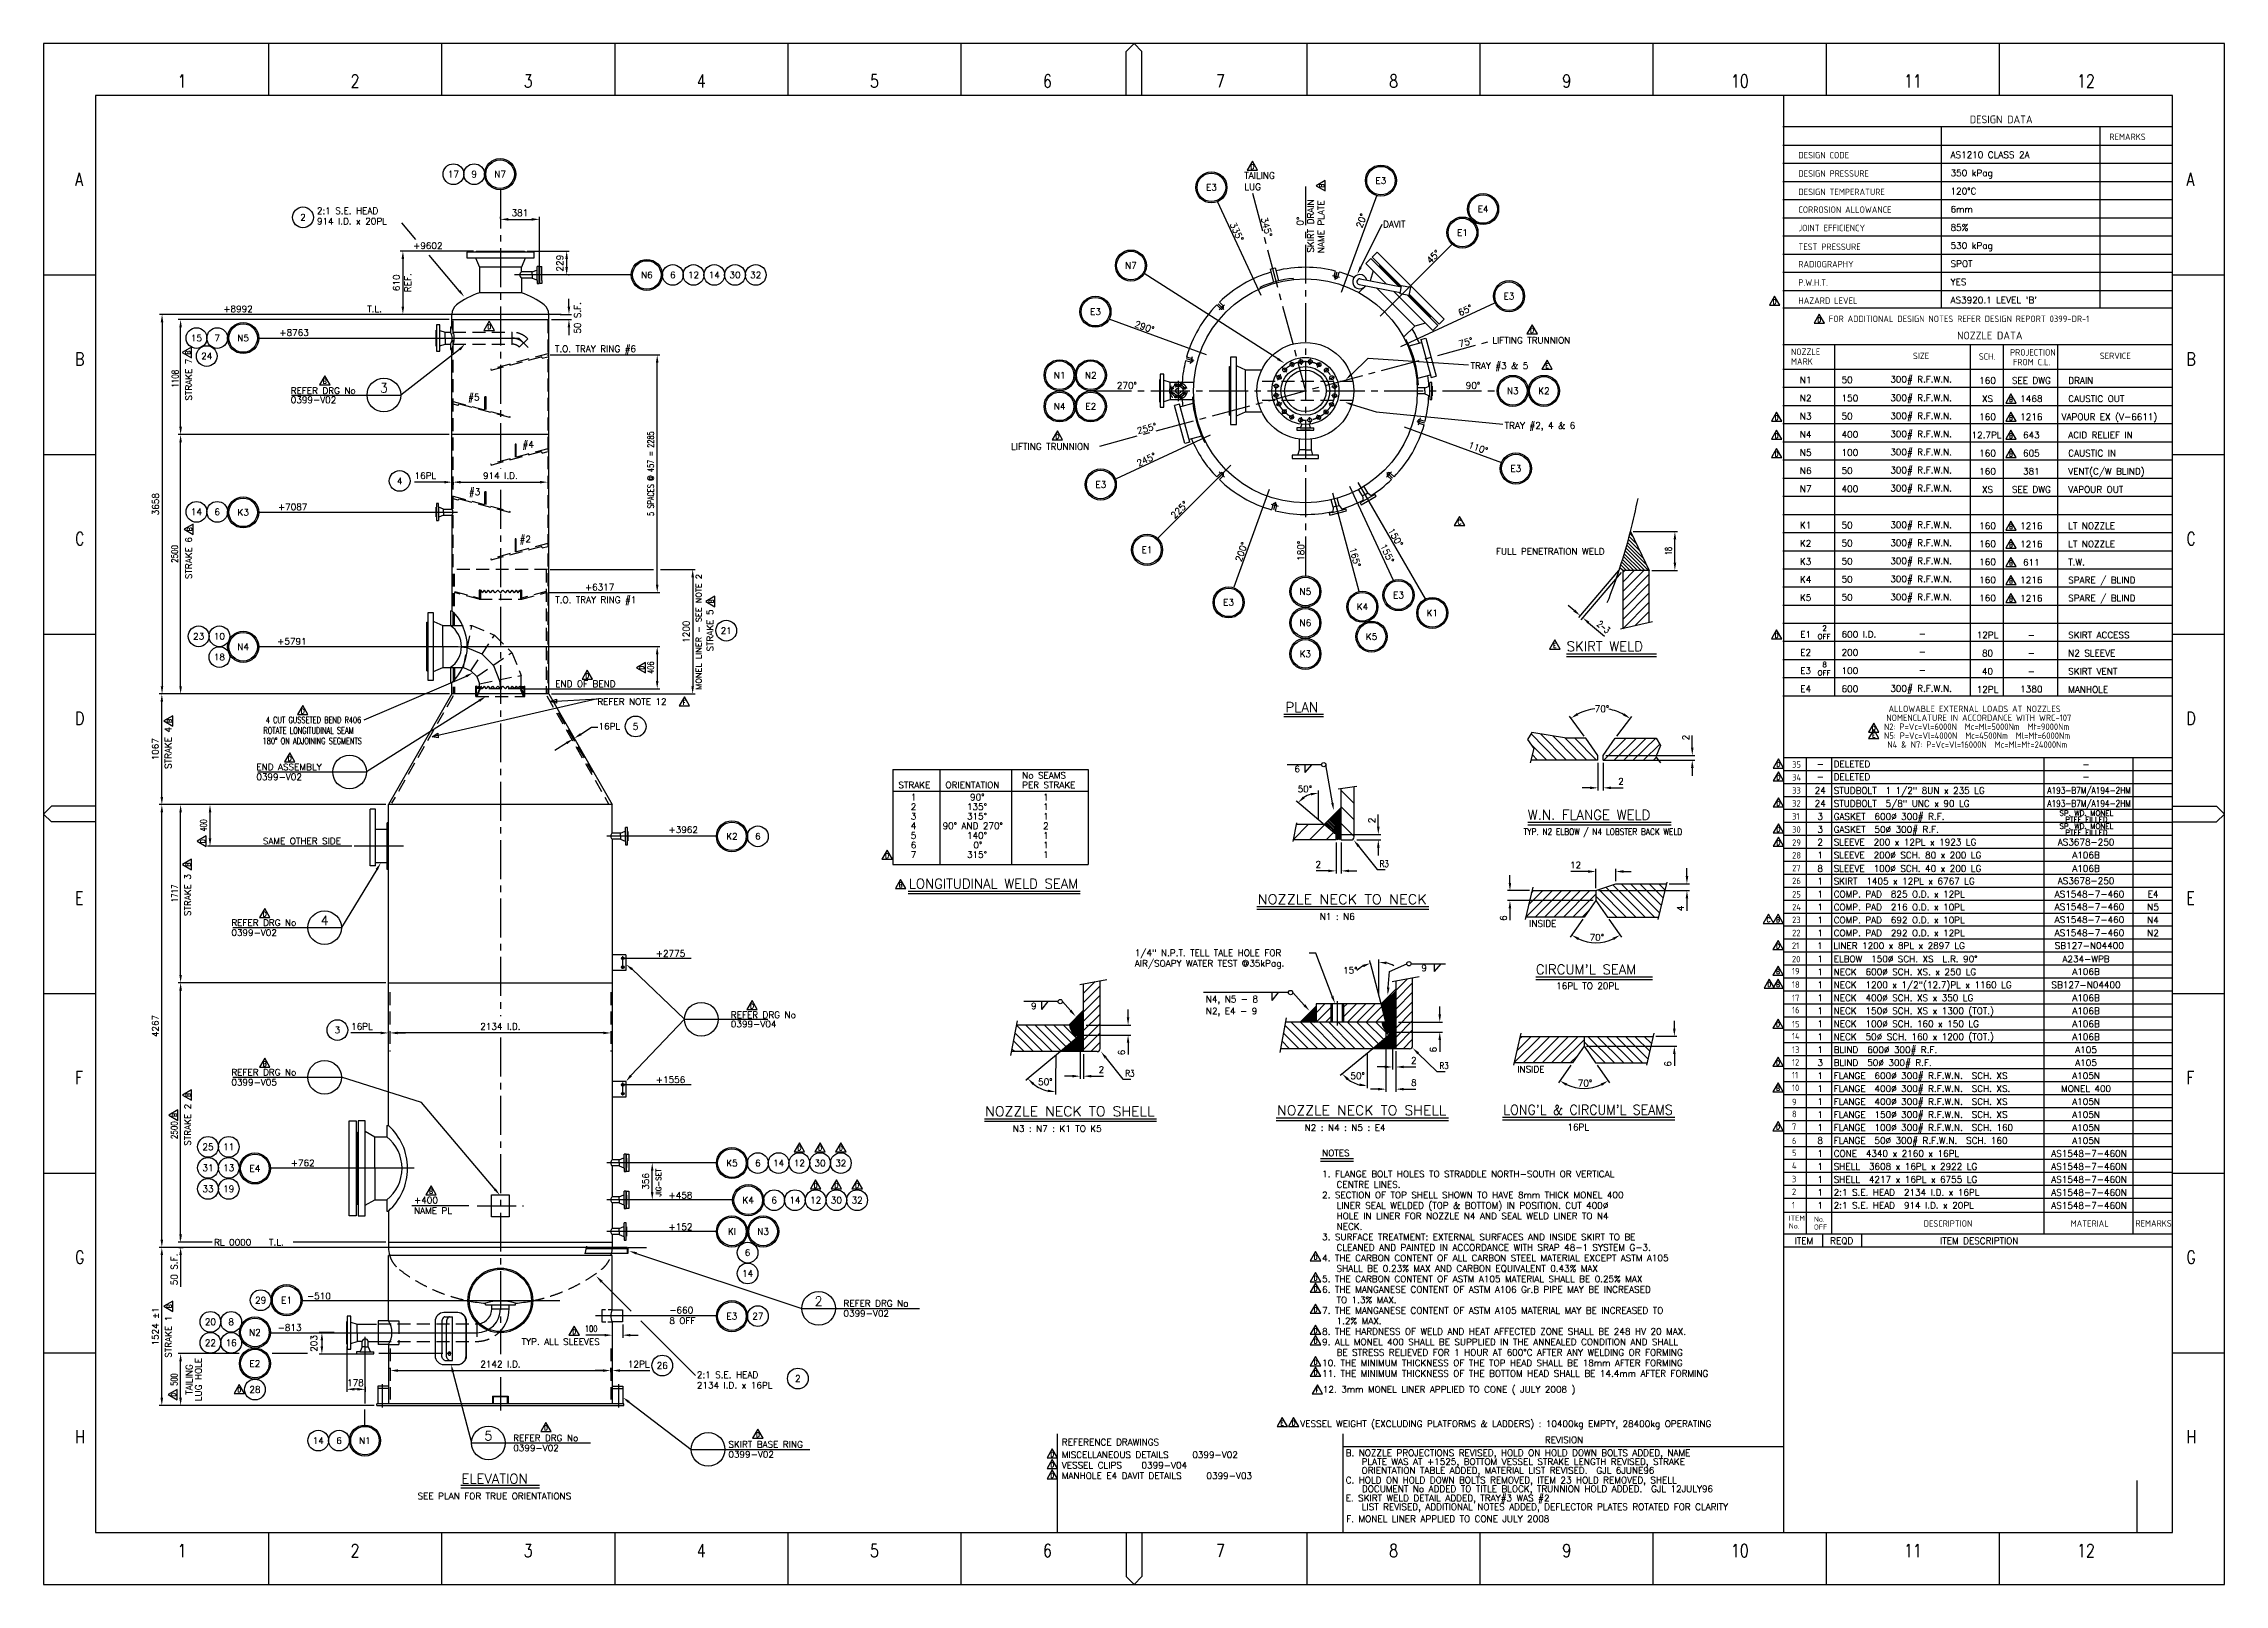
# Model space of a CAD drawing. Extents: x 0 to 21025, y 0 to 14850.
import ezdxf
from ezdxf.enums import TextEntityAlignment as Align

# ---------------------------------------------------------------- set-up
doc = ezdxf.new("R2010")
doc.units = 0
doc.header["$LTSCALE"] = 500
doc.header["$MEASUREMENT"] = 0
for name, pattern in [('CENTER', [2, 1.25, -0.25, 0.25, -0.25]), ('CENTER2', [1.125, 0.75, -0.125, 0.125, -0.125]), ('HIDDEN', [0.375, 0.25, -0.125])]:
    doc.linetypes.add(name, pattern=pattern)
doc.layers.get('0').update_dxf_attribs({"linetype": 'CONTINUOUS'})
doc.layers.get('DEFPOINTS').update_dxf_attribs({"linetype": 'CONTINUOUS'})
for name, color, linetype in [('BORDER', 5, 'CONTINUOUS'), ('CENTER', 7, 'CENTER2'), ('DIM', 7, 'CONTINUOUS'), ('DIMS', 7, 'CONTINUOUS'), ('HIDDEN', 2, 'HIDDEN'), ('L025_BLK', 7, 'CONTINUOUS'), ('L025_CENTER', 7, 'CENTER'), ('L025_CENTRE', 7, 'CENTER'), ('L025_CONT', 7, 'CONTINUOUS'), ('L035_CONT', 2, 'CONTINUOUS'), ('L035_HIDDEN', 2, 'HIDDEN'), ('L050_CONT', 1, 'CONTINUOUS'), ('L25', 7, 'CONTINUOUS'), ('L35', 2, 'CONTINUOUS'), ('L50', 1, 'CONTINUOUS'), ('TEXT35', 2, 'CONTINUOUS'), ('TEXT50', 1, 'CONTINUOUS')]:
    doc.layers.add(name, color=color, linetype=linetype)
doc.styles.add('ROMANS', font='ROMANS', dxfattribs={"height": 62.5})
doc.styles.add('T25', font='romans', dxfattribs={"width": 0.8, "height": 2.5})
doc.styles.add('T50', font='romans', dxfattribs={"width": 0.8, "height": 5})
doc.styles.add('TDIM', font='romans', dxfattribs={"width": 0.7})
doc.styles.add('TEXT', font='ISO3098B.SHX')
doc.dimstyles.get("Standard").update_dxf_attribs({"dimtxt": 0.18, "dimasz": 0.18, "dimexe": 0.18, "dimexo": 0.0625, "dimgap": 0.09, "dimtad": 0, "dimtih": 1, "dimtoh": 1, "dimdec": 4, "dimzin": 0, "dimdsep": 46, "dimtxsty": 'Standard', "dimcen": 0.09, "dimadec": 0, "dimazin": 0, "dimtfac": 1, "dimtdec": 4, "dimtofl": 0, "dimtmove": 0, "dimatfit": 3, "dimfxl": 0, "dimtolj": 1, "dimtzin": 0, "dimarcsym": 0})

msp = doc.modelspace()

# ---------------------------------------------------------------- texts
at = {"color": 2, "linetype": 'ByBlock', "style": 'ROMANS'}
for s, p in [('STRAKE 7', (1398.38613, 11611.00575)), ('STRAKE 6', (1398.38613, 9891.08016)), ('STRAKE 5', (6425.00897, 9193.54265)), ('STRAKE 4', (1200.55834, 8061.19935)), ('STRAKE 3', (1388.57021, 6643.40345)), ('STRAKE 2', (1388.57021, 4429.55085)), ('1524 %%P1', (1077.03625, 2486.02412)), ('STRAKE 1', (1202.4461, 2386.31184)), ('TAILING', (1402.66484, 1974.34063)), ('LUG HOLE', (1492.35039, 1974.34063))]:
    msp.add_text(s, height=62.5, rotation=90, dxfattribs=at).set_placement(p, align=Align.MIDDLE)
at = {"color": 2, "linetype": 'ByBlock', "style": 'T25', "width": 0.8}
for s, p in [('1108', (1267.9554, 11619.89497)), ('2500', (1263.45191, 9931.64235)), ('1717', (1262.68733, 6659.63598)), ('2500', (1259.57751, 4377.99003))]:
    msp.add_text(s, height=62.5, rotation=90, dxfattribs=at).set_placement(p, align=Align.MIDDLE)
at = {"color": 2, "linetype": 'ByBlock', "style": 'ROMANS'}
for s, p in [('1200', (6195.17414, 9182.02412)), ('2', (12805.14091, 7363.4223)), ('50 S.F.', (1258.26304, 3034.90344))]:
    msp.add_text(s, height=62.5, rotation=90, dxfattribs=at).set_placement(p, align=Align.MIDDLE_CENTER)
msp.add_text('SAME OTHER SIDE', height=62.5, dxfattribs=at).set_placement((2490.30319, 7164.68034), align=Align.MIDDLE)
at = {"layer": 'BORDER', "color": 1, "style": 'T50', "width": 0.8}
for s, p in [('1', (1334.375, 14426.88147)), ('2', (3003.125, 14426.88147)), ('3', (4671.875, 14426.88147)), ('4', (6340.625, 14426.88147)), ('5', (8009.375, 14426.88147)), ('6', (9678.125, 14426.88147)), ('7', (11346.875, 14426.88147)), ('8', (13015.625, 14426.88147)), ('9', (14684.375, 14426.88147)), ('10', (16353.125, 14426.88147)), ('11', (18021.875, 14426.88147)), ('12', (19690.625, 14426.88147)), ('1', (1334.375, 263.22598)), ('2', (3003.125, 263.22598)), ('3', (4671.875, 263.22598)), ('4', (6340.625, 263.22598)), ('5', (8009.375, 263.22598)), ('6', (9678.125, 263.22598)), ('7', (11346.875, 263.22598)), ('8', (13015.625, 263.22598)), ('9', (14684.375, 263.22598)), ('10', (16353.125, 263.22598)), ('11', (18021.875, 263.22598)), ('12', (19690.625, 263.22598))]:
    msp.add_text(s, height=125, dxfattribs=at).set_placement(p, align=Align.CENTER)
for s, p in [('A', (303.48473, 13478.67996)), ('A', (20658.39484, 13478.67996)), ('B', (303.48473, 11747.42996)), ('B', (20658.39484, 11747.42996)), ('C', (303.48473, 10016.17996)), ('C', (20658.39484, 10016.17996)), ('D', (303.48473, 8284.92996)), ('D', (20658.39484, 8284.92996)), ('E', (303.48473, 6553.67996)), ('E', (20658.39484, 6553.67996)), ('F', (303.48473, 4822.42996)), ('F', (20658.39484, 4822.42996)), ('G', (303.48473, 3091.17996)), ('G', (20658.39484, 3091.17996)), ('H', (303.48473, 1359.92996)), ('H', (20658.39484, 1359.92996))]:
    msp.add_text(s, height=125, dxfattribs=at).set_placement(p)
at = {"layer": 'BORDER', "color": 4, "style": 'ROMANS'}
for s, p in [('ITEM', (16971.14223, 3280.23141)), ('REQD', (17335.97158, 3280.23141)), ('ITEM DESCRIPTION', (18661.58339, 3280.23141)), ('REVISION', (14659.03574, 1361.09421))]:
    msp.add_text(s, height=62.5, dxfattribs=at).set_placement(p, align=Align.CENTER)
msp.add_text('REFERENCE DRAWINGS', height=62.5, dxfattribs=at).set_placement((9816.67225, 1339.65492))
at = {"layer": 'DIMS', "color": 2, "style": 'TDIM', "width": 0.7}
for s, p in [('ROTATE LONGITUDINAL SEAM', (2988.61986, 8230.2982)), ('4 CUT GUSSETED BEND R406', (3061.83417, 8331.48868)), ('180%%D ON ADJOINING SEGMENTS', (3067.6448, 8129.10773))]:
    msp.add_text(s, height=62.5, dxfattribs=at).set_placement(p, align=Align.MIDDLE_RIGHT)
at = {"layer": 'DIMS', "color": 2, "style": 'T25', "width": 0.8}
for p in [(12881.39453, 6945.27506), (10429.3016, 4924.80713), (13457.58038, 4998.76605)]:
    msp.add_text('R3', height=62.5, dxfattribs=at).set_placement(p, align=Align.MIDDLE_LEFT)
at = {"layer": 'TEXT35'}
for s, height, style, p in [('DESIGN DATA', 75, 'TEXT', (18569.77397, 14082.15492)), ('REMARKS', 62.497497, 'TEXT', (19916.68233, 13920.67778)), ('DESIGN CODE', 62.4974966, 'TEXT', (16917.95817, 13743.86309)), ('AS1210 CLASS 2A', 62.5, 'ROMANS', (18385.40758, 13747.10261)), ('TAILING', 62.5, 'ROMANS', (11575.44508, 13547.50722)), ('LUG', 62.5, 'ROMANS', (11575.44508, 13438.05567)), ('DESIGN PRESSURE', 62.4974966, 'TEXT', (16917.95817, 13567.21209)), ('350 kPag', 62.5, 'ROMANS', (18385.40758, 13572.10261)), ('120%%dC', 62.5, 'ROMANS', (18385.40758, 13397.10261)), ('2:1 S.E. HEAD', 62.5, 'ROMANS', (2634.70639, 13207.83946)), ('DESIGN TEMPERATURE', 62.4974966, 'TEXT', (16917.95817, 13390.17046)), ('CORROSION ALLOWANCE', 62.4974966, 'TEXT', (16917.95817, 13218.54876)), ('6mm', 62.5, 'ROMANS', (18385.40758, 13222.10261)), ('914 I.D. x 20PL', 62.5, 'ROMANS', (2634.70639, 13106.64898)), ('DAVIT', 62.5, 'ROMANS', (12913.57617, 13078.29987)), ('JOINT EFFICIENCY', 62.4974966, 'TEXT', (16917.95817, 13041.90081)), ('85%', 62.5, 'ROMANS', (18385.40758, 13047.10261)), ('+9602', 62.5, 'ROMANS', (3562.2579, 12871.07624)), ('TEST PRESSURE', 62.4974966, 'TEXT', (16917.95817, 12860.99566)), ('530 kPag', 62.5, 'ROMANS', (18385.40758, 12872.10261)), ('RADIOGRAPHY', 62.4974966, 'TEXT', (16917.95817, 12693.23748)), ('SPOT', 62.5, 'ROMANS', (18385.40758, 12697.10261)), ('P.W.H.T.', 62.497497, 'TEXT', (16917.95817, 12516.58343)), ('YES', 62.5, 'ROMANS', (18385.40758, 12522.10261)), ("AS3920.1 LEVEL 'B'", 62.5, 'ROMANS', (18385.40758, 12347.10261)), ('+8992', 62.5, 'ROMANS', (1732.25101, 12261.41126)), ('T.L.', 62.5, 'ROMANS', (3119.7128, 12261.41126)), ('HAZARD LEVEL', 62.4974966, 'TEXT', (16917.95817, 12341.58343)), ('FOR ADDITIONAL DESIGN NOTES REFER DESIGN REPORT 0399-DR-1', 62.4974966, 'TEXT', (17211.2621, 12166.58343)), ('+8763', 62.5, 'ROMANS', (2273.00531, 12033.59922)), ('LIFTING TRUNNION', 62.5, 'ROMANS', (13966.49635, 11959.392)), ('NOZZLE DATA', 75, 'TEXT', (18447.86102, 11999.41156)), ('T.O. TRAY RING #6', 62.5, 'ROMANS', (4929.71508, 11877.14335)), ('TRAY #3 & 5', 62.5, 'ROMANS', (13757.27001, 11714.2373)), ('NOZZLE', 62.475002, 'TEXT', (16846.50901, 11849.19882)), ('MARK', 62.475002, 'TEXT', (16846.50901, 11755.48849)), ('SIZE', 62.475002, 'TEXT', (18022.68318, 11809.50155)), ('SCH.', 62.475002, 'TEXT', (18657.74604, 11803.29913)), ('PROJECTION', 62.475002, 'TEXT', (18958.32129, 11842.99639)), ('FROM C.L.', 62.475002, 'TEXT', (18986.27284, 11749.28607)), ('SERVICE', 62.475002, 'TEXT', (19824.31725, 11809.91839)), ('270%%D', 62.5, 'ROMANS', (10347.14353, 11523.76924)), ('90%%D', 62.5, 'ROMANS', (13711.0284, 11523.76918)), ('50', 62.5, 'ROMANS', (17334.21416, 11577.59045)), ('300# R.F.W.N.', 62.5, 'ROMANS', (17804.17778, 11583.79288)), ('DRAIN', 62.5, 'ROMANS', (19519.47473, 11571.38803)), ('0399-V02', 62.5, 'ROMANS', (2382.6746, 11385.34846)), ('REFER DRG No', 62.5, 'ROMANS', (2382.6746, 11473.94782)), ('#5', 62.5, 'ROMANS', (4093.28676, 11410.61454)), ('150', 62.5, 'ROMANS', (17334.21416, 11402.59045)), ('300# R.F.W.N.', 62.5, 'ROMANS', (17804.17778, 11404.48178)), ('CAUSTIC OUT', 62.5, 'ROMANS', (19519.47473, 11396.38803)), ('TRAY #2, 4 & 6', 62.5, 'ROMANS', (14086.25196, 11137.78651)), ('50', 62.5, 'ROMANS', (17334.21416, 11227.59045)), ('300# R.F.W.N.', 62.5, 'ROMANS', (17804.17778, 11230.44455)), ('VAPOUR EX (V-6611)', 62.5, 'ROMANS', (19454.73951, 11221.38803)), ('#4', 62.5, 'ROMANS', (4617.0993, 10954.99047)), ('LIFTING TRUNNION', 62.5, 'ROMANS', (9328.10723, 10935.18315)), ('400', 62.5, 'ROMANS', (17334.21416, 11052.59045)), ('100', 62.5, 'ROMANS', (17334.21416, 10877.59045)), ('300# R.F.W.N.', 62.5, 'ROMANS', (17804.17778, 11056.40732)), ('300# R.F.W.N.', 62.5, 'ROMANS', (17804.17778, 10882.37008)), ('ACID RELIEF IN', 62.5, 'ROMANS', (19519.47473, 11046.38803)), ('CAUSTIC IN', 62.5, 'ROMANS', (19519.47473, 10871.38803)), ('50', 62.5, 'ROMANS', (17334.21416, 10702.59045)), ('300# R.F.W.N.', 62.5, 'ROMANS', (17804.17778, 10708.33285)), ('VENT(C/W BLIND)', 62.5, 'ROMANS', (19519.47473, 10696.38803)), ('#3', 62.5, 'ROMANS', (4100.40195, 10499.36646)), ('400', 62.5, 'ROMANS', (17334.21416, 10527.59045)), ('300# R.F.W.N.', 62.5, 'ROMANS', (17804.17778, 10534.29562)), ('VAPOUR OUT', 62.5, 'ROMANS', (19519.47473, 10521.38803)), ('+7087', 62.5, 'ROMANS', (2258.77496, 10353.48552)), ('#2', 62.5, 'ROMANS', (4588.63856, 10043.74239)), ('50', 62.5, 'ROMANS', (17334.21416, 10177.59045)), ('300# R.F.W.N.', 62.5, 'ROMANS', (17804.17778, 10180.94729)), ('LT NOZZLE', 62.5, 'ROMANS', (19518.92865, 10171.38803)), ('FULL PENETRATION WELD', 62.5, 'ROMANS', (14001.69117, 9925.05187)), ('50', 62.5, 'ROMANS', (17334.21416, 10003.55322)), ('50', 62.5, 'ROMANS', (17334.21416, 9829.51598)), ('300# R.F.W.N.', 62.5, 'ROMANS', (17804.17778, 10006.91005)), ('300# R.F.W.N.', 62.5, 'ROMANS', (17804.17778, 9832.87282)), ('T.W.', 62.5, 'ROMANS', (19518.92865, 9821.38803)), ('LT NOZZLE', 62.5, 'ROMANS', (19518.92865, 9996.38803)), ('50', 62.5, 'ROMANS', (17334.21416, 9655.4787)), ('300# R.F.W.N.', 62.5, 'ROMANS', (17804.17778, 9658.83554)), ('SPARE / BLIND', 62.5, 'ROMANS', (19518.92865, 9648.31351)), ('T.O. TRAY RING #1', 62.5, 'ROMANS', (4932.64983, 9458.53718)), ('+6317', 62.5, 'ROMANS', (5218.69347, 9579.56224)), ('50', 62.5, 'ROMANS', (17334.21416, 9481.44147)), ('300# R.F.W.N.', 62.5, 'ROMANS', (17804.17778, 9484.7983)), ('SPARE / BLIND', 62.5, 'ROMANS', (19518.92865, 9474.77902)), ('+5791', 62.5, 'ROMANS', (2251.65977, 9057.80466)), ('OFF', 50, 'ROMANS', (17103.52447, 9109.52422)), ('2', 50, 'ROMANS', (17148.99233, 9190.47661)), ('600 I.D.', 62.5, 'ROMANS', (17334.21416, 9125.24743)), ('SKIRT ACCESS', 62.5, 'ROMANS', (19518.92865, 9119.045)), ('8', 50, 'ROMANS', (17148.99233, 8840.47661)), ('200', 62.5, 'ROMANS', (17334.21416, 8950.24743)), ('100', 62.5, 'ROMANS', (17334.21416, 8775.24743)), ('SKIRT VENT', 62.5, 'ROMANS', (19518.92865, 8769.045)), ('N2 SLEEVE', 62.5, 'ROMANS', (19518.92865, 8944.045)), ('END OF BEND', 62.5, 'ROMANS', (4932.64983, 8648.07575)), ('OFF', 50, 'ROMANS', (17103.52447, 8759.52422)), ('600', 62.5, 'ROMANS', (17334.21416, 8600.24743)), ('300# R.F.W.N.', 62.5, 'ROMANS', (17804.17778, 8604.06441)), ('MANHOLE', 62.5, 'ROMANS', (19518.92865, 8594.045)), ('REFER NOTE 12', 62.5, 'ROMANS', (5338.65216, 8476.72065)), ('ALLOWABLE EXTERNAL LOADS AT NOZZLES', 62.4974966, 'TEXT', (17787.20276, 8407.35061)), ('16PL', 62.5, 'ROMANS', (5350.18641, 8239.31081)), ('N2: P=Vc=Vl=6000N  Mc=Ml=5000Nm  Mt=9000Nm', 62.4974966, 'TEXT', (17743.25948, 8234.94467)), ('N5: P=Vc=Vl=4000N  Mc=4500Nm  Ml=Mt=6000Nm', 62.4974966, 'TEXT', (17743.25948, 8148.74169)), ('NOMENCLATURE IN ACCORDANCE WITH WRC-107', 62.4974966, 'TEXT', (17765.23112, 8321.14764)), ('N4 & N7: P=Vc=Vl=16000N  Mc=Ml=Mt=24000Nm', 62.4974966, 'TEXT', (17774.99615, 8062.53872)), ('0399-V02', 62.5, 'ROMANS', (2051.05795, 7751.24117)), ('END ASSEMBLY', 62.5, 'ROMANS', (2051.05795, 7847.28384)), ('No SEAMS', 62.5, 'ROMANS', (9433.96103, 7766.16281)), ('6', 62.5, 'ROMANS', (12059.74051, 7827.42974)), ('35', 62.468761, 'TEXT', (16857.35779, 7871.12991)), ('34', 62.468761, 'TEXT', (16857.35779, 7746.12991)), ('DELETED', 62.5, 'ROMANS', (17257.64968, 7875.2364)), ('DELETED', 62.5, 'ROMANS', (17257.64968, 7751.77594)), ('STRAKE', 62.5, 'ROMANS', (8240.40492, 7673.85893)), ('1', 62.5, 'ROMANS', (8360.77903, 7555.96206)), ('ORIENTATION', 62.5, 'ROMANS', (8695.09297, 7673.85893)), ('90%%D', 62.5, 'ROMANS', (8931.58403, 7555.96206)), ('PER STRAKE', 62.5, 'ROMANS', (9433.96103, 7673.85893)), ('1', 62.5, 'ROMANS', (9636.18958, 7555.96206)), ('33', 62.468761, 'TEXT', (16857.35779, 7621.12991)), ('STUDBOLT  1 1/2" 8UN x 235 LG', 62.5, 'ROMANS', (17257.64968, 7620.09879)), ('STUDBOLT  5/8" UNC x 90 LG', 62.5, 'ROMANS', (17257.64968, 7495.09879)), ('2', 62.5, 'ROMANS', (8360.77903, 7463.65819)), ('3', 62.5, 'ROMANS', (8360.77903, 7371.35432)), ('315%%D', 62.5, 'ROMANS', (8902.13638, 7371.35432)), ('135%%D', 62.5, 'ROMANS', (8902.13638, 7463.65819)), ('1', 62.5, 'ROMANS', (9636.18958, 7463.65819)), ('1', 62.5, 'ROMANS', (9636.18958, 7371.35432)), ('32', 62.468761, 'TEXT', (16857.35779, 7496.12991)), ('31', 62.468761, 'TEXT', (16857.35779, 7371.12991)), ('GASKET  600%%C 300# R.F.', 62.5, 'ROMANS', (17257.64968, 7370.09879)), ('+3962', 62.5, 'ROMANS', (6024.93863, 7242.22043)), ('4', 62.5, 'ROMANS', (8360.77903, 7279.05045)), ('5', 62.5, 'ROMANS', (8360.77903, 7186.74657)), ('6', 62.5, 'ROMANS', (8360.77903, 7094.4427)), ('90%%D AND 270%%D', 62.5, 'ROMANS', (8667.10439, 7279.05045)), ('140%%D', 62.5, 'ROMANS', (8902.13638, 7186.74657)), ('0%%D', 62.5, 'ROMANS', (8963.70868, 7094.4427)), ('2', 62.5, 'ROMANS', (9636.18958, 7279.05045)), ('1', 62.5, 'ROMANS', (9636.18958, 7186.74657)), ('1', 62.5, 'ROMANS', (9636.18958, 7094.4427)), ('30', 62.468761, 'TEXT', (16857.35779, 7244.63149)), ('29', 62.468761, 'TEXT', (16857.35779, 7118.13308)), ('GASKET  50%%C 300# R.F.', 62.5, 'ROMANS', (17257.64968, 7245.09879)), ('SLEEVE  200 x 12PL x 1923 LG', 62.5, 'ROMANS', (17257.64968, 7122.88582)), ('7', 62.5, 'ROMANS', (8360.77903, 7002.13883)), ('315%%D', 62.5, 'ROMANS', (8902.13638, 7002.13883)), ('1', 62.5, 'ROMANS', (9636.18958, 7002.13883)), ('28', 62.468761, 'TEXT', (16857.35779, 6995.24795)), ('SLEEVE  200%%C SCH. 80 x 200 LG', 62.5, 'ROMANS', (17257.64968, 6997.88582)), ('27', 62.468761, 'TEXT', (16857.35779, 6872.36282)), ('26', 62.468761, 'TEXT', (16857.35779, 6749.48074)), ('SLEEVE  100%%C SCH. 40 x 200 LG', 62.5, 'ROMANS', (17257.64968, 6868.74485)), ('SKIRT  1405 x 12PL x 6767 LG', 62.5, 'ROMANS', (17257.64968, 6746.63838)), ('25', 62.468761, 'TEXT', (16857.35779, 6619.36599)), ('24', 62.468761, 'TEXT', (16857.35779, 6496.48391)), ('COMP. PAD  825 O.D. x 12PL', 62.5, 'ROMANS', (17257.64968, 6621.63838)), ('COMP. PAD  216 O.D. x 10PL', 62.5, 'ROMANS', (17257.64968, 6496.63838)), ('0399-V02', 62.5, 'ROMANS', (1810.08755, 6250.34939)), ('REFER DRG No', 62.5, 'ROMANS', (1810.08755, 6346.39206)), ('N1 : N6', 62.5, 'ROMANS', (12303.83383, 6405.41555)), ('INSIDE', 62.5, 'ROMANS', (14322.58568, 6338.20817)), ('23', 62.468761, 'TEXT', (16857.35779, 6373.59878)), ('22', 62.468761, 'TEXT', (16857.35779, 6247.10036)), ('COMP. PAD  692 O.D. x 10PL', 62.5, 'ROMANS', (17257.64968, 6371.63838)), ('COMP. PAD  292 O.D. x 12PL', 62.5, 'ROMANS', (17257.64968, 6246.63838)), ('+2775', 62.5, 'ROMANS', (5902.14322, 6049.35369)), ('1/4" N.P.T. TELL TALE HOLE FOR', 62.5, 'ROMANS', (10520.49508, 6055.23593)), ('21', 62.468761, 'TEXT', (16855.8876, 6124.64858)), ('LINER 1200 x 8PL x 2897 LG', 62.5, 'ROMANS', (17256.17949, 6124.1866)), ('AIR/SOAPY WATER TEST @35kPag.', 62.5, 'ROMANS', (10520.49508, 5954.04545)), ('9', 62.5, 'ROMANS', (13282.51574, 5908.87463)), ('19', 62.468761, 'TEXT', (16855.8876, 5879.24453)), ('20', 62.468761, 'TEXT', (16855.8876, 5995.13198)), ('ELBOW  150%%C SCH. XS  L.R. 90%%D', 62.5, 'ROMANS', (17257.64968, 5996.63838)), ('NECK  600%%C SCH. XS. x 250 LG', 62.5, 'ROMANS', (17257.64968, 5871.63838)), ('16PL TO 20PL', 62.5, 'ROMANS', (14582.83655, 5737.41943)), ('18', 62.468761, 'TEXT', (16855.8876, 5749.72793)), ('17', 62.468761, 'TEXT', (16855.8876, 5620.21133)), ('NECK  1200 x 1/2"(12.7)PL x 1160 LG', 62.5, 'ROMANS', (17257.64968, 5746.63838)), ('NECK  400%%C SCH. XS x 350 LG', 62.5, 'ROMANS', (17257.64968, 5621.63838)), ('REFER DRG No', 62.5, 'ROMANS', (6625.89362, 5458.05323)), ('9', 62.5, 'ROMANS', (9519.72477, 5543.4663)), ('N4, N5 - 8', 62.5, 'ROMANS', (11205.23172, 5609.72248)), ('N2, E4 - 9', 62.5, 'ROMANS', (11205.23172, 5494.73599)), ('16', 62.468761, 'TEXT', (16855.8876, 5504.32693)), ('NECK  150%%C SCH. XS x 1300 (TOT.)', 62.5, 'ROMANS', (17257.64968, 5496.63838)), ('0399-V04', 62.5, 'ROMANS', (6625.89362, 5369.45387)), ('15', 62.468761, 'TEXT', (16855.8876, 5367.98965)), ('14', 62.468761, 'TEXT', (16855.8876, 5252.1083)), ('NECK  100%%C SCH. 160 x 150 LG', 62.5, 'ROMANS', (17257.64968, 5371.63838)), ('NECK  50%%C SCH. 160 x 1200 (TOT.)', 62.5, 'ROMANS', (17257.64968, 5246.63838)), ('13', 62.468761, 'TEXT', (16855.8876, 5122.58865)), ('12', 62.468761, 'TEXT', (16855.8876, 4999.88662)), ('BLIND  600%%C 300# R.F.', 62.5, 'ROMANS', (17257.64968, 5121.63838)), ('BLIND  50%%C 300# R.F.', 62.5, 'ROMANS', (17257.64968, 4996.63838)), ('0399-V05', 62.5, 'ROMANS', (1810.08755, 4808.16602)), ('REFER DRG No', 62.5, 'ROMANS', (1810.08755, 4904.20869)), ('+1556', 62.5, 'ROMANS', (5902.14322, 4832.57101)), ('INSIDE', 62.5, 'ROMANS', (14208.0095, 4933.59838)), ('11', 62.468761, 'TEXT', (16855.8876, 4877.18459)), ('FLANGE  600%%C 300# R.F.W.N.  SCH. XS', 62.5, 'ROMANS', (17257.64968, 4871.63838)), ('10', 62.468761, 'TEXT', (16855.8876, 4754.48562)), ('9', 62.46876, 'TEXT', (16855.8876, 4618.15139)), ('FLANGE  400%%C 300# R.F.W.N.  SCH. XS.', 62.5, 'ROMANS', (17257.64968, 4746.63838)), ('FLANGE  400%%C 300# R.F.W.N.  SCH. XS', 62.5, 'ROMANS', (17257.64968, 4621.63838)), ('N3 : N7 : K1 TO K5', 62.5, 'ROMANS', (9344.15536, 4361.31581)), ('N2 : N4 : N5 : E4', 62.5, 'ROMANS', (12157.51618, 4370.65036)), ('16PL', 62.5, 'ROMANS', (14691.20649, 4375.54618)), ('7', 62.46876, 'TEXT', (16855.8876, 4379.56496)), ('8', 62.46876, 'TEXT', (16855.8876, 4502.26394)), ('FLANGE  150%%C 300# R.F.W.N.  SCH. XS', 62.5, 'ROMANS', (17257.64968, 4496.63838)), ('FLANGE  100%%C 300# R.F.W.N.  SCH. 160', 62.5, 'ROMANS', (17257.64968, 4371.63838)), ('6', 62.46876, 'TEXT', (16855.8876, 4243.23074)), ('FLANGE  50%%C 300# R.F.W.N.  SCH. 160', 62.5, 'ROMANS', (17257.64968, 4246.63838)), ('+762', 62.5, 'ROMANS', (2383.37236, 4030.24879)), ('NOTES', 62.5, 'ROMANS', (12326.08409, 4126.59582)), ('4', 62.46876, 'TEXT', (16855.8876, 4004.64431)), ('5', 62.46876, 'TEXT', (16855.8876, 4127.34328)), ('CONE  4340 x 2160 x 16PL', 62.5, 'ROMANS', (17257.64968, 4121.63838)), ('SHELL  3608 x 16PL x 2922 LG', 62.5, 'ROMANS', (17257.64968, 3996.63838)), ('1. FLANGE BOLT HOLES TO STRADDLE NORTH-SOUTH OR VERTICAL', 62.5, 'ROMANS', (12326.08409, 3924.21487)), ('   CENTRE LINES.', 62.5, 'ROMANS', (12326.08409, 3823.02439)), ('3', 62.46876, 'TEXT', (16855.8876, 3875.12771)), ('2', 62.46876, 'TEXT', (16855.8876, 3752.42263)), ('SHELL  4217 x 16PL x 6755 LG', 62.5, 'ROMANS', (17257.64968, 3871.63838)), ('2:1 S.E. HEAD  2134 I.D. x 16PL', 62.5, 'ROMANS', (17257.64968, 3746.63838)), ('+400', 62.5, 'ROMANS', (3571.11181, 3671.53687)), ('NAME PL', 62.5, 'ROMANS', (3571.11181, 3570.34639)), ('+458', 62.5, 'ROMANS', (6024.93863, 3718.84104)), ('2. SECTION OF TOP SHELL SHOWN TO HAVE 8mm THICK MONEL 400', 62.5, 'ROMANS', (12326.08409, 3721.83391)), ('   LINER SEAL WELDED (TOP & BOTTOM) IN POSITION. CUT 400%%C', 62.5, 'ROMANS', (12326.08409, 3620.64344)), ('   HOLE IN LINER FOR NOZZLE N4 AND SEAL WELD LINER TO N4', 62.5, 'ROMANS', (12326.08409, 3519.45296)), ('1', 62.46876, 'TEXT', (16855.8876, 3622.90603)), ('2:1 S.E. HEAD  914 I.D. x 20PL', 62.5, 'ROMANS', (17257.64968, 3621.63838)), ('+152', 62.5, 'ROMANS', (6024.93863, 3414.3962)), ('3. SURFACE TREATMENT: EXTERNAL SURFACES AND INSIDE SKIRT TO BE', 62.5, 'ROMANS', (12326.08409, 3317.07201)), ('   NECK.', 62.5, 'ROMANS', (12326.08409, 3418.26249)), ('ITEM', 49.975005, 'TEXT', (16825.24109, 3504.43374)), ('No.', 49.975005, 'TEXT', (16825.24109, 3429.47036)), ('No.', 49.975005, 'TEXT', (17067.30958, 3493.95095)), ('OFF', 49.975005, 'TEXT', (17067.30958, 3418.98757)), ('DESCRIPTION', 62.4662638, 'TEXT', (18124.95346, 3446.8196)), ('MATERIAL', 62.466264, 'TEXT', (19542.81322, 3446.8196)), ('REMARKS', 62.466264, 'TEXT', (20167.57762, 3448.05404)), ('RL 0000   T.L.', 62.5, 'ROMANS', (1643.21326, 3265.51422)), ('4. THE CARBON CONTENT OF ALL CARBON STEEL MATERIAL EXCEPT ASTM A105', 62.5, 'ROMANS', (12326.08409, 3114.69106)), ('   CLEANED AND PAINTED IN ACCORDANCE WITH SRAP 48-1 SYSTEM G-3.', 62.5, 'ROMANS', (12326.08409, 3215.88153)), ('5. THE CARBON CONTENT OF ASTM A105 MATERIAL SHALL BE 0.25% MAX', 62.5, 'ROMANS', (12326.08409, 2912.3101)), ('   SHALL BE 0.23% MAX AND CARBON EQUIVALENT 0.43% MAX', 62.5, 'ROMANS', (12326.08409, 3013.50058)), ('-510', 62.5, 'ROMANS', (2538.41707, 2747.88383)), ('REFER DRG No', 62.5, 'ROMANS', (7711.41162, 2676.72554)), ('6. THE MANGANESE CONTENT OF ASTM A106 Gr.B PIPE MAY BE INCREASED', 62.5, 'ROMANS', (12326.08409, 2811.11963)), ('   TO 1.3% MAX.', 62.5, 'ROMANS', (12326.08409, 2709.92915)), ('8 OFF', 62.5, 'ROMANS', (6032.4687, 2510.18061)), ('-660', 62.5, 'ROMANS', (6032.4687, 2611.37108)), ('0399-V02', 62.5, 'ROMANS', (7711.41162, 2580.68288)), ('7. THE MANGANESE CONTENT OF ASTM A105 MATERIAL MAY BE INCREASED TO', 62.5, 'ROMANS', (12326.08409, 2608.73868)), ('   1.2% MAX.', 62.5, 'ROMANS', (12326.08409, 2507.5482)), ('-813', 62.5, 'ROMANS', (2256.37604, 2443.98998)), ('TYP. ALL SLEEVES', 62.5, 'ROMANS', (4609.02619, 2307.74423)), ('8. THE HARDNESS OF WELD AND HEAT AFFECTED ZONE SHALL BE 248 HV 20 MAX.', 62.5, 'ROMANS', (12326.08409, 2406.35772)), ('9. ALL MONEL 400 SHALL BE SUPPLIED IN THE ANNEALED CONDITION AND SHALL', 62.5, 'ROMANS', (12326.08409, 2305.16725)), ('10. THE MINIMUM THICKNESS OF THE TOP HEAD SHALL BE 18mm AFTER FORMING', 62.5, 'ROMANS', (12326.08409, 2102.7863)), ('   BE STRESS RELIEVED FOR 1 HOUR AT 600%%DC AFTER ANY WELDING OR FORMING', 62.5, 'ROMANS', (12326.08409, 2203.97677)), ('2:1 S.E. HEAD', 62.5, 'ROMANS', (6298.20682, 1988.70434)), ('2134 I.D. x 16PL', 62.5, 'ROMANS', (6298.20682, 1887.51387)), ('11. THE MINIMUM THICKNESS OF THE BOTTOM HEAD SHALL BE 14.4mm AFTER FORMING', 62.5, 'ROMANS', (12326.08409, 2001.59582)), ('12. 3mm MONEL LINER APPLIED TO CONE ( JULY 2008 )', 62.5, 'ROMANS', (12333.56228, 1848.15841)), ('VESSEL WEIGHT (EXCLUDING PLATFORMS & LADDERS) : 10400kg EMPTY, 28400kg OPERATING', 62.5, 'ROMANS', (12115.20978, 1516.79937)), ('0399-V02', 62.5, 'ROMANS', (4527.96572, 1283.75666)), ('REFER DRG No', 62.5, 'ROMANS', (4527.96572, 1379.79933)), ('SKIRT BASE RING', 62.5, 'ROMANS', (6601.91498, 1317.67782)), ('0399-V02', 62.5, 'ROMANS', (6601.91498, 1221.63515)), ('MISCELLANEOUS DETAILS   0399-V02', 62.5, 'ROMANS', (9816.67604, 1218.06979)), ('B. NOZZLE PROJECTIONS REVISED, HOLD ON HOLD DOWN BOLTS ADDED, NAME', 62.5, 'ROMANS', (12552.8383, 1236.03932)), ('VESSEL CLIPS   0399-V04', 62.5, 'ROMANS', (9816.67604, 1116.87931)), ('MANHOLE E4 DAVIT DETAILS   0399-V03', 62.5, 'ROMANS', (9816.67604, 1015.68883)), ('ORIENTATION TABLE ADDED, MATERIAL LIST REVISED.  GJL 6JUNE96', 62.5, 'ROMANS', (12706.88587, 1067.12201)), ('PLATE WAS AT +1525, BOTTOM VESSEL STRAKE LENGTH REVISED, STRAKE', 62.5, 'ROMANS', (12706.88587, 1151.58067)), ('SEE PLAN FOR TRUE ORIENTATIONS', 62.4999938, 'ROMANS', (3605.46887, 819.75725)), ('C. HOLD ON HOLD DOWN BOLTS REMOVED, ITEM 23 HOLD REMOVED, SHELL ', 62.5, 'ROMANS', (12552.8383, 973.8045)), ('E. SKIRT WELD DETAIL ADDED, TRAY#3 WAS #2', 62.5, 'ROMANS', (12552.8383, 800.55391)), ('DOCUMENT No ADDED TO TITLE BLOCK, TRUNNION HOLD ADDED.  GJL 12JULY96', 62.5, 'ROMANS', (12709.70309, 889.34585)), ('F. MONEL LINER APPLIED TO CONE JULY 2008', 62.5, 'ROMANS', (12558.82398, 600.09719)), ('LIST REVISED, ADDITIONAL NOTES ADDED, DEFLECTOR PLATES ROTATED FOR CLARITY', 62.5, 'ROMANS', (12707.51627, 716.09526))]:
    msp.add_text(s, height=height, dxfattribs=dict(at, style=style)).set_placement(p)
at = {"layer": 'TEXT35', "style": 'ROMANS'}
for s, p in [('17', (3951.19741, 13591.65134)), ('9', (4151.19741, 13591.65134)), ('N7', (4401.19741, 13591.65134)), ('E3', (11258.77372, 13464.79728)), ('E3', (12893.56132, 13529.76283)), ('E4', (13878.17517, 13255.64333)), ('2', (2500.56837, 13175.63175)), ('E1', (13678.88462, 13028.85379)), ('N6', (5815.87968, 12620.57643)), ('6', (6065.87968, 12620.57643)), ('12', (6265.87968, 12620.57643)), ('14', (6465.87968, 12620.57643)), ('30', (6665.87968, 12620.57643)), ('32', (6865.87968, 12620.57643)), ('N7', (10482.85433, 12710.84837)), ('E3', (14128.15647, 12415.74386)), ('E3', (10140.74795, 12266.18286)), ('15', (1473.78003, 12012.24182)), ('7', (1673.78003, 12012.24182)), ('N5', (1923.78003, 12012.24182)), ('24', (1572.5735, 11838.79139)), ('N1', (9795.85494, 11653.77979)), ('N2', (10095.85494, 11653.77979)), ('N4', (9795.85494, 11353.77979)), ('E2', (10095.85494, 11353.77979)), ('N3', (14164.56764, 11502.92186)), ('K2', (14464.56764, 11502.92186)), ('E3', (14194.297, 10754.64348)), ('4', (3432.68449, 10635.09101)), ('E3', (10192.03416, 10600.76299)), ('14', (1473.78003, 10336.9613)), ('6', (1673.78003, 10336.9613)), ('K3', (1923.78003, 10332.12817)), ('E1', (10637.95592, 9971.57455)), ('E3', (11424.87667, 9464.72827)), ('N5', (12164.64791, 9569.3859)), ('E3', (13062.91441, 9534.81055)), ('N6', (12164.64791, 9267.66982)), ('K4', (12714.21652, 9422.56142)), ('K1', (13388.19054, 9362.73474)), ('23', (1494.77346, 9137.68419)), ('10', (1694.77346, 9137.68419)), ('N4', (1923.78003, 9036.44725)), ('21', (6581.1078, 9192.17008)), ('K5', (12802.41074, 9134.79243)), ('18', (1694.77346, 8937.68419)), ('K3', (12164.64791, 8968.3109)), ('5', (5707.66249, 8268.90434)), ('K2', (6636.01945, 7209.89133)), ('6', (6886.01945, 7209.89133)), ('3', (2832.18968, 5342.69997)), ('25', (1584.96558, 4216.55431)), ('11', (1784.96558, 4216.55431)), ('31', (1584.96558, 4014.27971)), ('13', (1784.96558, 4014.27971)), ('E4', (2037.21515, 4008.95671)), ('K5', (6636.01945, 4060.50178)), ('6', (6886.01945, 4060.50178)), ('14', (7086.01945, 4060.50178)), ('12', (7286.01945, 4060.50178)), ('30', (7486.01945, 4060.50178)), ('32', (7686.01945, 4060.50178)), ('33', (1584.96558, 3812.0051)), ('19', (1784.96558, 3812.0051)), ('K4', (6793.1732, 3702.52817)), ('6', (7043.1732, 3702.52817)), ('14', (7243.1732, 3702.52817)), ('12', (7443.1732, 3702.52817)), ('30', (7643.1732, 3702.52817)), ('32', (7843.1732, 3702.52817)), ('KI', (6636.01945, 3401.42888)), ('N3', (6936.95224, 3401.42888)), ('6', (6787.30168, 3197.30203)), ('14', (6787.30168, 2996.56917)), ('29', (2092.78228, 2738.89009)), ('E1', (2342.78228, 2738.89009)), ('20', (1608.39517, 2529.94534)), ('8', (1808.39517, 2529.94534)), ('E3', (6636.01945, 2585.11522)), ('27', (6886.01945, 2585.11522)), ('22', (1608.39517, 2328.13509)), ('16', (1808.39517, 2328.13509)), ('N2', (2037.2151, 2428.02095)), ('E2', (2037.2151, 2128.02095)), ('26', (5964.21929, 2109.41561)), ('28', (2037.2151, 1878.02095)), ('2', (7272.00854, 1984.11431)), ('14', (2647.89109, 1385.52031)), ('6', (2847.89109, 1385.52031)), ('N1', (3097.89109, 1385.52031))]:
    msp.add_text(s, height=62.5, dxfattribs=at).set_placement(p, align=Align.MIDDLE)
for s, height, rotation, p in [('SKIRT DRAIN', 62.5, 90, (12246.27247, 12834.72642)), ('NAME PLATE', 62.5, 90, (12347.46295, 12830.61468)), ('335%%D', 62.5, 295, (11434.34581, 13110.0264)), ('345%%D', 62.5, 285, (11735.70459, 13166.89258)), ('0%%D', 62.5, 90, (12145.082, 13096.09535)), ('20%%D', 62.5, 70, (12710.56268, 13067.11237)), ('45%%D', 62.5, 45, (13371.07712, 12724.82306)), ('REF.', 62.5, 90, (3542.2689, 12454.93634)), ('65%%D', 62.5, 25, (13656.71732, 12222.95178)), ('290%%D', 62.5, 340, (10511.85182, 12122.91481)), ('75%%D', 62.5, 15, (13652.94108, 11923.29155)), ('255%%D', 62.5, 15, (10550.80298, 11085.83385)), ('110%%D', 62.5, 340, (13728.83632, 10957.01054)), ('245%%D', 62.5, 25, (10557.54337, 10772.61976)), ('225%%D', 62.5, 45, (10904.24166, 10267.00024)), ('150%%D', 62.5, 300, (12959.11539, 10159.17188)), ('200%%D', 62.5, 70, (11544.65495, 9850.12578)), ('180%%D', 62.5, 90, (12152.33176, 9864.49415)), ('165%%D', 62.5, 285, (12589.61155, 9984.18184)), ('155%%D', 62.5, 295, (12884.69996, 10010.86184)), ('JIG-SET', 50, 90, (5953.39426, 3737.32448))]:
    msp.add_text(s, height=height, rotation=rotation, dxfattribs=at).set_placement(p)
for s, height, p in [('N1', 62.5, (16988.31378, 11577.59045)), ('160', 62.5, (18741.45953, 11571.38803)), ('SEE DWG', 62.5, (19164.22666, 11571.38803)), ('N2', 62.5, (16988.31378, 11402.59045)), ('XS', 62.5, (18741.45953, 11396.38803)), ('1468', 62.5, (19164.22666, 11396.38803)), ('N3', 62.5, (16988.31378, 11227.59045)), ('160', 62.5, (18741.45953, 11221.38803)), ('1216', 62.5, (19164.22666, 11221.38803)), ('N4', 62.5, (16988.31378, 11052.59045)), ('N5', 62.5, (16988.31378, 10877.59045)), ('12.7PL', 62.5, (18732.31309, 11046.38803)), ('160', 62.5, (18741.45953, 10871.38803)), ('643', 62.5, (19164.22666, 11046.38803)), ('605', 62.5, (19164.22666, 10871.38803)), ('N6', 62.5, (16988.31378, 10702.59045)), ('160', 62.5, (18741.45953, 10696.38803)), ('381', 62.5, (19164.22666, 10696.38803)), ('N7', 62.5, (16988.31378, 10527.59045)), ('XS', 62.5, (18741.45953, 10521.38803)), ('SEE DWG', 62.5, (19164.22666, 10521.38803)), ('K1', 62.5, (16988.31378, 10177.59045)), ('160', 62.5, (18741.45953, 10171.38803)), ('1216', 62.5, (19164.22666, 10171.38803)), ('K2', 62.5, (16988.31378, 10002.59045)), ('K3', 62.5, (16988.31378, 9827.59045)), ('160', 62.5, (18741.45953, 9997.35079)), ('160', 62.5, (18741.45953, 9823.31356)), ('1216', 62.5, (19164.22666, 9995.33605)), ('611', 62.5, (19164.22666, 9819.28408)), ('K4', 62.5, (16988.31378, 9654.51594)), ('160', 62.5, (18741.45953, 9649.27628)), ('1216', 62.5, (19164.22666, 9649.30288)), ('K5', 62.5, (16988.31378, 9479.51594)), ('160', 62.5, (18741.45953, 9475.23904)), ('1216', 62.5, (19164.22666, 9473.2509)), ('E1', 62.5, (16988.31378, 9125.24743)), ('-', 62.5, (18111.63548, 9131.44985)), ('12PL', 62.5, (18741.45953, 9119.045)), ('-', 62.5, (19164.22666, 9119.045)), ('E2', 62.5, (16988.31378, 8950.24743)), ('E3', 62.5, (16988.31378, 8775.24743)), ('-', 62.5, (18111.63548, 8956.44985)), ('80', 62.5, (18741.45953, 8944.045)), ('40', 62.5, (18741.45953, 8769.045)), ('-', 62.5, (19164.22666, 8944.045)), ('E4', 62.5, (16988.31378, 8600.24743)), ('-', 62.5, (18111.63548, 8781.44985)), ('12PL', 62.5, (18741.45953, 8594.045)), ('1380', 62.5, (19164.22666, 8597.85353)), ('-', 62.5, (19164.22666, 8769.045)), ('-', 62.5, (17128.2166, 7875.22227)), ('-', 62.5, (19691.53034, 7871.17331)), ('24', 62.5, (17128.2166, 7620.11291)), ('-', 62.5, (17128.2166, 7751.76181)), ('-', 62.5, (19691.53034, 7751.76181)), ('24', 62.5, (17128.2166, 7495.11291)), ('3', 62.5, (17128.2166, 7370.11291)), ('SP. WD. MONEL', 50, (19694.1127, 7408.29132)), ('PTFE FILLED', 50, (19694.1127, 7347.21342)), ('3', 62.5, (17128.2166, 7245.11291)), ('2', 62.5, (17128.2166, 7122.89994)), ('AS3678-250', 62.5, (19691.53034, 7122.89994)), ('SP. WD. MONEL', 50, (19694.1127, 7282.5699)), ('PTFE FILLED', 50, (19694.1127, 7221.492)), ('1', 62.5, (17128.2166, 6997.89994)), ('A106B', 62.5, (19691.53034, 6997.89994)), ('8', 62.5, (17128.2166, 6868.75898)), ('1', 62.5, (17128.2166, 6746.65251)), ('AS3678-250', 62.5, (19691.53034, 6749.64071)), ('A106B', 62.5, (19691.53034, 6868.75898)), ('1', 62.5, (17128.2166, 6621.65251)), ('1', 62.5, (17128.2166, 6496.65251)), ('AS1548-7-460', 62.5, (19724.08484, 6621.65251)), ('AS1548-7-460', 62.5, (19724.08484, 6499.64071)), ('N5', 62.5, (20337.20418, 6496.65251)), ('E4', 62.5, (20337.20418, 6621.65251)), ('1', 62.5, (17128.2166, 6371.65251)), ('1', 62.5, (17128.2166, 6246.65251)), ('AS1548-7-460', 62.5, (19724.08484, 6374.70327)), ('AS1548-7-460', 62.5, (19724.08484, 6247.97744)), ('N4', 62.5, (20337.20418, 6371.65251)), ('N2', 62.5, (20337.20418, 6246.65251)), ('1', 62.5, (17126.74642, 6124.20073)), ('SB127-N04400', 62.5, (19722.61465, 6125.52566)), ('1', 62.5, (17128.2166, 5996.65251)), ('1', 62.5, (17128.2166, 5871.65251)), ('A234-WPB', 62.5, (19691.53034, 5996.65251)), ('A106B', 62.5, (19691.53034, 5874.64071)), ('1', 62.5, (17128.2166, 5746.65251)), ('1', 62.5, (17128.2166, 5621.65251)), ('SB127-N04400', 62.5, (19691.53034, 5746.65251)), ('A106B', 62.5, (19691.53034, 5621.65251)), ('1', 62.5, (17128.2166, 5496.65251)), ('A106B', 62.5, (19691.53034, 5496.38708)), ('1', 62.5, (17128.2166, 5371.65251)), ('1', 62.5, (17128.2166, 5246.65251)), ('A106B', 62.5, (19691.53034, 5371.12159)), ('A106B', 62.5, (19691.53034, 5245.85611)), ('3', 62.5, (17128.2166, 4996.65251)), ('1', 62.5, (17128.2166, 5121.65251)), ('A105', 62.5, (19691.53034, 5121.65251)), ('A105', 62.5, (19691.53034, 4996.65251)), ('1', 62.5, (17128.2166, 4871.65251)), ('A105N', 62.5, (19691.53034, 4871.65251)), ('1', 62.5, (17128.2166, 4746.65251)), ('1', 62.5, (17128.2166, 4621.65251)), ('MONEL 400', 62.5, (19691.53034, 4746.65251)), ('A105N', 62.5, (19691.53034, 4621.65251)), ('1', 62.5, (17128.2166, 4496.65251)), ('1', 62.5, (17128.2166, 4371.65251)), ('A105N', 62.5, (19691.53034, 4496.38708)), ('A105N', 62.5, (19691.53034, 4371.12159)), ('8', 62.5, (17128.2166, 4246.65251)), ('A105N', 62.5, (19691.53034, 4245.85611)), ('1', 62.5, (17128.2166, 4121.65251)), ('1', 62.5, (17128.2166, 3996.65251)), ('AS1548-7-460N', 62.5, (19720.17826, 4121.65251)), ('AS1548-7-460N', 62.5, (19720.17826, 3996.38708)), ('1', 62.5, (17128.2166, 3871.65251)), ('1', 62.5, (17128.2166, 3746.65251)), ('AS1548-7-460N', 62.5, (19720.17826, 3871.12159)), ('AS1548-7-460N', 62.5, (19720.17826, 3745.85611)), ('1', 62.5, (17128.2166, 3621.65251)), ('AS1548-7-460N', 62.5, (19720.17826, 3620.59063))]:
    msp.add_text(s, height=height, dxfattribs=at).set_placement(p, align=Align.CENTER)
at = {"layer": 'TEXT35', "style": 'ROMANS', "width": 0.895243}
msp.add_text('MONEL LINER - SEE NOTE 2', height=55, rotation=90, dxfattribs=at).set_placement((6343.40105, 8622.12169), (6343.40105, 9738.19157), align=Align.FIT)
at = {"layer": 'TEXT35', "style": 'ROMANS'}
for s, width, p, p2 in [('A193-B7M/A194-2HM', 0.758328, (19317.85758, 7621.19179), (20123.58119, 7621.19179)), ('A193-B7M/A194-2HM', 0.758328, (19317.85758, 7495.11291), (20123.58119, 7495.11291)), ('TYP. N2 ELBOW / N4 LOBSTER BACK WELD', 0.717387, (14269.46175, 7222.83342), (15798.17974, 7222.83342))]:
    msp.add_text(s, height=62.5, dxfattribs=dict(at, width=width)).set_placement(p, p2, align=Align.FIT)
at = {"layer": 'TEXT50', "style": 'ROMANS'}
for s, p in [('3', (3279.80569, 11487.55247)), ('4', (2708.37888, 6354.21248)), ('2', (7471.52119, 2684.54597)), ('5', (4288.07529, 1387.61975))]:
    msp.add_text(s, height=89.91, dxfattribs=at).set_placement(p, align=Align.CENTER)
for s, height, p in [('SKIRT WELD', 93.75, (14684.50039, 8994.36041)), ('PLAN', 93.749906, (11973.13064, 8408.07079)), ('W.N. FLANGE WELD', 93.75, (14309.33808, 7369.9129)), ("CIRCUM'L SEAM", 93.75, (14387.1355, 5879.96627)), ('ELEVATION', 93.749991, (4028.20232, 971.14112))]:
    msp.add_text(s, height=height, dxfattribs=at).set_placement(p)
for s, width, p, p2 in [('LONGITUDINAL WELD SEAM', 0.883086, (8341.75783, 6707.00328), (9973.88983, 6707.00328)), ('NOZZLE NECK TO NECK', 0.952077, (11703.85409, 6556.95032), (13335.98609, 6556.95032)), ('NOZZLE NECK TO SHELL', 0.918587, (9077.86012, 4512.85059), (10709.99213, 4512.85059)), ('NOZZLE NECK TO SHELL', 0.918587, (11891.22094, 4522.18514), (13523.35294, 4522.18514)), ("LONG'L & CIRCUM'L SEAMS", 0.830904, (14073.78817, 4527.08096), (15705.92017, 4527.08096))]:
    msp.add_text(s, height=93.75, dxfattribs=dict(at, width=width)).set_placement(p, p2, align=Align.FIT)

# ---------------------------------------------------------------- blocks, each defined once
blk = doc.blocks.new('*D42')
at = {"color": 0, "linetype": 'ByBlock'}
for p, q in [((4885, 11850), (5941, 11850)), ((5916, 9635), (5916, 11775)), ((4871, 9560), (5941, 9560))]:
    blk.add_line(p, q, dxfattribs=at)
for points in [[(5903, 11775), (5928, 11775), (5916, 11850)], [(5903, 9635), (5928, 9635), (5916, 9560)]]:
    blk.add_solid(points, dxfattribs=at)
at = {"layer": 'DEFPOINTS', "color": 0, "linetype": 'ByBlock'}
for p in [(4860, 11850), (5916, 11850), (4846, 9560)]:
    blk.add_point(p, dxfattribs=at)
at = {"color": 2, "linetype": 'ByBlock', "style": 'TDIM', "width": 0.7}
blk.add_text('5 SPACES @ 457 = 2285', height=62.5, rotation=90, dxfattribs=at).set_placement((5853, 10705), align=Align.MIDDLE_CENTER)
blk = doc.blocks.new('*D2')
at = {"color": 0, "linetype": 'ByBlock'}
for p, q in [((3849, 11821), (1117, 11821)), ((1142, 11746), (1142, 8238)), ((3912, 8163), (1117, 8163))]:
    blk.add_line(p, q, dxfattribs=at)
for points in [[(1129, 11746), (1154, 11746), (1142, 11821)], [(1129, 8238), (1154, 8238), (1142, 8163)]]:
    blk.add_solid(points, dxfattribs=at)
at = {"layer": 'DEFPOINTS', "color": 0, "linetype": 'ByBlock'}
for p in [(3874, 11821), (1142, 8163), (3937, 8163)]:
    blk.add_point(p, dxfattribs=at)
at = {"color": 2, "linetype": 'ByBlock', "style": 'ROMANS'}
blk.add_text('3658', height=62.5, rotation=90, dxfattribs=at).set_placement((1079, 9992), align=Align.MIDDLE_CENTER)
blk = doc.blocks.new('*D3')
at = {"color": 0, "linetype": 'ByBlock'}
for p, q in [((4404, 12746), (4404, 12762)), ((4479, 12737), (4706, 12737)), ((4781, 12272), (4781, 12762))]:
    blk.add_line(p, q, dxfattribs=at)
for points in [[(4479, 12750), (4479, 12725), (4404, 12737)], [(4706, 12750), (4706, 12725), (4781, 12737)]]:
    blk.add_solid(points, dxfattribs=at)
at = {"layer": 'DEFPOINTS', "color": 0, "linetype": 'ByBlock'}
for p in [(4404, 12721), (4781, 12737), (4781, 12247)]:
    blk.add_point(p, dxfattribs=at)
at = {"color": 2, "linetype": 'ByBlock', "style": 'ROMANS'}
blk.add_text('381', height=62.5, dxfattribs=at).set_placement((4592, 12800), align=Align.MIDDLE_CENTER)
blk = doc.blocks.new('*D4')
at = {"color": 0, "linetype": 'ByBlock'}
for p, q in [((4144, 12431), (3439, 12431)), ((3464, 12356), (3464, 11896)), ((3532, 11821), (3439, 11821))]:
    blk.add_line(p, q, dxfattribs=at)
for points in [[(3451, 12356), (3476, 12356), (3464, 12431)], [(3451, 11896), (3476, 11896), (3464, 11821)]]:
    blk.add_solid(points, dxfattribs=at)
at = {"layer": 'DEFPOINTS', "color": 0, "linetype": 'ByBlock'}
for p in [(4169, 12431), (3464, 11821), (3557, 11821)]:
    blk.add_point(p, dxfattribs=at)
at = {"color": 2, "linetype": 'ByBlock', "style": 'ROMANS'}
blk.add_text('610', height=62.5, rotation=90, dxfattribs=at).set_placement((3401, 12126), align=Align.MIDDLE_CENTER)
blk = doc.blocks.new('*D5')
at = {"color": 0, "linetype": 'ByBlock'}
for p, q in [((4980, 11821), (5090, 11821)), ((5065, 11896), (5065, 11971)), ((4896, 11771), (5090, 11771)), ((5065, 11696), (5065, 11621))]:
    blk.add_line(p, q, dxfattribs=at)
for points in [[(5052, 11896), (5077, 11896), (5065, 11821)], [(5052, 11696), (5077, 11696), (5065, 11771)]]:
    blk.add_solid(points, dxfattribs=at)
at = {"layer": 'DEFPOINTS', "color": 0, "linetype": 'ByBlock'}
for p in [(4955, 11821), (4871, 11771), (5065, 11771)]:
    blk.add_point(p, dxfattribs=at)
at = {"color": 2, "linetype": 'ByBlock', "style": 'ROMANS'}
blk.add_text('50 S.F.', height=62.5, rotation=90, dxfattribs=at).set_placement((5147, 11788), align=Align.MIDDLE_CENTER)
blk = doc.blocks.new('*D6')
at = {"color": 0, "linetype": 'ByBlock'}
for p, q in [((4663, 12431), (5068, 12431)), ((5043, 12277), (5043, 12356)), ((5062, 12202), (5068, 12202))]:
    blk.add_line(p, q, dxfattribs=at)
for points in [[(5030, 12356), (5055, 12356), (5043, 12431)], [(5030, 12277), (5055, 12277), (5043, 12202)]]:
    blk.add_solid(points, dxfattribs=at)
at = {"layer": 'DEFPOINTS', "color": 0, "linetype": 'ByBlock'}
for p in [(4638, 12431), (5043, 12431), (5037, 12202)]:
    blk.add_point(p, dxfattribs=at)
at = {"color": 2, "linetype": 'ByBlock', "style": 'ROMANS'}
blk.add_text('229', height=62.5, rotation=90, dxfattribs=at).set_placement((4977, 12315), align=Align.MIDDLE_CENTER)
blk = doc.blocks.new('*D7')
at = {"color": 0, "linetype": 'ByBlock'}
for p, q in [((3947, 10479), (3947, 10458)), ((4022, 10483), (4785, 10483)), ((4860, 10508), (4860, 10508))]:
    blk.add_line(p, q, dxfattribs=at)
for points in [[(4022, 10495), (4022, 10470), (3947, 10483)], [(4785, 10495), (4785, 10470), (4860, 10483)]]:
    blk.add_solid(points, dxfattribs=at)
at = {"layer": 'DEFPOINTS', "color": 0, "linetype": 'ByBlock'}
for p in [(3947, 10504), (4860, 10483), (4860, 10483)]:
    blk.add_point(p, dxfattribs=at)
at = {"color": 2, "linetype": 'ByBlock', "style": 'ROMANS'}
blk.add_text('914 I.D.', height=62.5, dxfattribs=at).set_placement((4404, 10545), align=Align.MIDDLE_CENTER)
blk = doc.blocks.new('*D8')
at = {"color": 0, "linetype": 'ByBlock'}
for p, q in [((3787, 10483), (3575, 10483)), ((3862, 10483), (3787, 10483)), ((3937, 10468), (3937, 10458)), ((3947, 10460), (3947, 10508)), ((4022, 10483), (4097, 10483))]:
    blk.add_line(p, q, dxfattribs=at)
for points in [[(3862, 10495), (3862, 10470), (3937, 10483)], [(4022, 10495), (4022, 10470), (3947, 10483)]]:
    blk.add_solid(points, dxfattribs=at)
at = {"layer": 'DEFPOINTS', "color": 0, "linetype": 'ByBlock'}
for p in [(3937, 10493), (3937, 10483), (3947, 10435)]:
    blk.add_point(p, dxfattribs=at)
at = {"color": 2, "linetype": 'ByBlock', "style": 'ROMANS'}
blk.add_text('16PL', height=62.5, dxfattribs=at).set_placement((3681, 10545), align=Align.MIDDLE_CENTER)
blk = doc.blocks.new('*D9')
at = {"color": 0, "linetype": 'ByBlock'}
for p, q in [((3300, 7096), (1115, 7096)), ((1140, 2904), (1140, 7021)), ((3022, 2829), (1115, 2829))]:
    blk.add_line(p, q, dxfattribs=at)
for points in [[(1127, 7021), (1152, 7021), (1140, 7096)], [(1127, 2904), (1152, 2904), (1140, 2829)]]:
    blk.add_solid(points, dxfattribs=at)
at = {"layer": 'DEFPOINTS', "color": 0, "linetype": 'ByBlock'}
for p in [(1140, 7096), (3325, 7096), (3047, 2829)]:
    blk.add_point(p, dxfattribs=at)
at = {"color": 2, "linetype": 'ByBlock', "style": 'ROMANS'}
blk.add_text('4267', height=62.5, rotation=90, dxfattribs=at).set_placement((1077, 4963), align=Align.MIDDLE_CENTER)
blk = doc.blocks.new('*D10')
at = {"color": 0, "linetype": 'ByBlock'}
for p, q in [((3912, 8163), (1115, 8163)), ((1140, 7171), (1140, 8088)), ((3300, 7096), (1115, 7096))]:
    blk.add_line(p, q, dxfattribs=at)
for points in [[(1127, 8088), (1152, 8088), (1140, 8163)], [(1127, 7171), (1152, 7171), (1140, 7096)]]:
    blk.add_solid(points, dxfattribs=at)
at = {"layer": 'DEFPOINTS', "color": 0, "linetype": 'ByBlock'}
for p in [(1140, 8163), (3937, 8163), (3325, 7096)]:
    blk.add_point(p, dxfattribs=at)
at = {"color": 2, "linetype": 'ByBlock', "style": 'ROMANS'}
blk.add_text('1067', height=62.5, rotation=90, dxfattribs=at).set_placement((1077, 7630), align=Align.MIDDLE_CENTER)
blk = doc.blocks.new('*D11')
at = {"color": 0, "linetype": 'ByBlock'}
for p, q in [((3175, 4896), (2963, 4896)), ((3250, 4896), (3175, 4896)), ((3325, 4921), (3325, 4921)), ((3338, 4921), (3338, 4921)), ((3413, 4896), (3488, 4896))]:
    blk.add_line(p, q, dxfattribs=at)
for points in [[(3250, 4908), (3250, 4883), (3325, 4896)], [(3413, 4908), (3413, 4883), (3338, 4896)]]:
    blk.add_solid(points, dxfattribs=at)
at = {"layer": 'DEFPOINTS', "color": 0, "linetype": 'ByBlock'}
for p in [(3325, 4896), (3325, 4896), (3338, 4896)]:
    blk.add_point(p, dxfattribs=at)
at = {"color": 2, "linetype": 'ByBlock', "style": 'ROMANS'}
blk.add_text('16PL', height=62.5, dxfattribs=at).set_placement((3069, 4958), align=Align.MIDDLE_CENTER)
blk = doc.blocks.new('*D12')
at = {"color": 0, "linetype": 'ByBlock'}
for p, q in [((3338, 4921), (3338, 4921)), ((5395, 4896), (3413, 4896)), ((5470, 4888), (5470, 4871))]:
    blk.add_line(p, q, dxfattribs=at)
for points in [[(3413, 4908), (3413, 4883), (3338, 4896)], [(5395, 4908), (5395, 4883), (5470, 4896)]]:
    blk.add_solid(points, dxfattribs=at)
at = {"layer": 'DEFPOINTS', "color": 0, "linetype": 'ByBlock'}
for p in [(3338, 4896), (3338, 4896), (5470, 4913)]:
    blk.add_point(p, dxfattribs=at)
at = {"color": 2, "linetype": 'ByBlock', "style": 'ROMANS'}
blk.add_text('2134 I.D.', height=62.5, dxfattribs=at).set_placement((4404, 4958), align=Align.MIDDLE_CENTER)
blk = doc.blocks.new('*D13')
at = {"color": 0, "linetype": 'ByBlock'}
for p, q in [((5843, 3643), (5843, 3643)), ((5868, 3362), (5868, 3568)), ((5843, 3287), (5843, 3287))]:
    blk.add_line(p, q, dxfattribs=at)
for points in [[(5855, 3568), (5880, 3568), (5868, 3643)], [(5855, 3362), (5880, 3362), (5868, 3287)]]:
    blk.add_solid(points, dxfattribs=at)
at = {"layer": 'DEFPOINTS', "color": 0, "linetype": 'ByBlock'}
for p in [(5868, 3643), (5868, 3643), (5868, 3287)]:
    blk.add_point(p, dxfattribs=at)
at = {"color": 2, "linetype": 'ByBlock', "style": 'ROMANS'}
blk.add_text('356', height=62.5, rotation=90, dxfattribs=at).set_placement((5805, 3465), align=Align.MIDDLE_CENTER)
blk = doc.blocks.new('*D14')
at = {"color": 0, "linetype": 'ByBlock'}
for p, q in [((5393, 1642), (5318, 1642)), ((5468, 1626), (5468, 1667)), ((5483, 1640), (5483, 1667)), ((5558, 1642), (5633, 1642)), ((5633, 1642), (5844, 1642))]:
    blk.add_line(p, q, dxfattribs=at)
for points in [[(5393, 1654), (5393, 1629), (5468, 1642)], [(5558, 1654), (5558, 1629), (5483, 1642)]]:
    blk.add_solid(points, dxfattribs=at)
at = {"layer": 'DEFPOINTS', "color": 0, "linetype": 'ByBlock'}
for p in [(5468, 1601), (5483, 1642), (5483, 1615)]:
    blk.add_point(p, dxfattribs=at)
at = {"color": 2, "linetype": 'ByBlock', "style": 'ROMANS'}
blk.add_text('12PL', height=62.5, dxfattribs=at).set_placement((5738, 1704), align=Align.MIDDLE_CENTER)
blk = doc.blocks.new('*D33')
at = {"color": 0, "linetype": 'ByBlock'}
for p, q in [((3342, 1658), (3342, 1667)), ((3417, 1642), (5393, 1642)), ((5468, 1626), (5468, 1667))]:
    blk.add_line(p, q, dxfattribs=at)
for points in [[(3417, 1654), (3417, 1629), (3342, 1642)], [(5393, 1654), (5393, 1629), (5468, 1642)]]:
    blk.add_solid(points, dxfattribs=at)
at = {"layer": 'DEFPOINTS', "color": 0, "linetype": 'ByBlock'}
for p in [(3342, 1633), (5468, 1642), (5468, 1601)]:
    blk.add_point(p, dxfattribs=at)
at = {"color": 2, "linetype": 'ByBlock', "style": 'ROMANS'}
blk.add_text('2142 I.D.', height=62.5, dxfattribs=at).set_placement((4405, 1704), align=Align.MIDDLE_CENTER)
blk = doc.blocks.new('*D15')
at = {"color": 0, "linetype": 'ByBlock'}
for p, q in [((2922, 1873), (2922, 1436)), ((3100, 1485), (3100, 1436)), ((3025, 1461), (2997, 1461))]:
    blk.add_line(p, q, dxfattribs=at)
for points in [[(2997, 1474), (2997, 1449), (2922, 1461)], [(3025, 1474), (3025, 1449), (3100, 1461)]]:
    blk.add_solid(points, dxfattribs=at)
at = {"layer": 'DEFPOINTS', "color": 0, "linetype": 'ByBlock'}
for p in [(2922, 1898), (3100, 1510), (2922, 1461)]:
    blk.add_point(p, dxfattribs=at)
at = {"color": 2, "linetype": 'ByBlock', "style": 'ROMANS'}
blk.add_text('178', height=62.5, dxfattribs=at).set_placement((3006, 1524), align=Align.MIDDLE_CENTER)
blk = doc.blocks.new('*D16')
at = {"color": 0, "linetype": 'ByBlock'}
for p, q in [((2801, 2007), (2658, 2007)), ((2683, 1932), (2683, 1876)), ((3029, 1801), (2658, 1801))]:
    blk.add_line(p, q, dxfattribs=at)
for points in [[(2670, 1932), (2695, 1932), (2683, 2007)], [(2670, 1876), (2695, 1876), (2683, 1801)]]:
    blk.add_solid(points, dxfattribs=at)
at = {"layer": 'DEFPOINTS', "color": 0, "linetype": 'ByBlock'}
for p in [(2826, 2007), (2683, 1801), (3054, 1801)]:
    blk.add_point(p, dxfattribs=at)
at = {"color": 2, "linetype": 'ByBlock', "style": 'ROMANS'}
blk.add_text('203', height=62.5, rotation=90, dxfattribs=at).set_placement((2606, 1903), align=Align.MIDDLE_CENTER)
blk = doc.blocks.new('*D17')
at = {"color": 0, "linetype": 'ByBlock'}
for p, q in [((11956, 5239), (11836, 5067)), ((12209, 5239), (12330, 5067))]:
    blk.add_line(p, q, dxfattribs=at)
blk.add_arc((12083, 5420), 406, 245.6102, 294.3901, dxfattribs=at)
for points in [[(11909, 5039), (11921, 5061), (11850, 5087)], [(12244, 5061), (12256, 5039), (12315, 5087)]]:
    blk.add_solid(points, dxfattribs=at)
at = {"layer": 'DEFPOINTS', "color": 0, "linetype": 'ByBlock'}
for p in [(11971, 5260), (12083, 5420), (12195, 5260), (12164, 5022)]:
    blk.add_point(p, dxfattribs=at)
at = {"color": 2, "linetype": 'ByBlock', "style": 'ROMANS'}
blk.add_text('70%%d', height=62.5, dxfattribs=at).set_placement((12092, 5065), align=Align.MIDDLE_CENTER)
blk = doc.blocks.new('*D18')
at = {"color": 0, "linetype": 'ByBlock'}
for p, q in [((12774, 5516), (12979, 5516)), ((12954, 5591), (12954, 5666)), ((12108, 5420), (12979, 5420)), ((12954, 5345), (12954, 5270)), ((12954, 5270), (12954, 5231))]:
    blk.add_line(p, q, dxfattribs=at)
for points in [[(12941, 5591), (12966, 5591), (12954, 5516)], [(12941, 5345), (12966, 5345), (12954, 5420)]]:
    blk.add_solid(points, dxfattribs=at)
at = {"layer": 'DEFPOINTS', "color": 0, "linetype": 'ByBlock'}
for p in [(12749, 5516), (12083, 5420), (12954, 5420)]:
    blk.add_point(p, dxfattribs=at)
at = {"color": 2, "linetype": 'ByBlock', "style": 'ROMANS'}
blk.add_text('6', height=62.5, rotation=90, dxfattribs=at).set_placement((12891, 5250), align=Align.MIDDLE_CENTER)
blk = doc.blocks.new('*D19')
at = {"color": 0, "linetype": 'ByBlock'}
for p, q in [((11449, 6728), (11237, 6728)), ((11262, 6803), (11262, 6878)), ((12065, 6632), (11237, 6632)), ((11262, 6557), (11262, 6482)), ((11262, 6482), (11262, 6444))]:
    blk.add_line(p, q, dxfattribs=at)
for points in [[(11249, 6803), (11274, 6803), (11262, 6728)], [(11249, 6557), (11274, 6557), (11262, 6632)]]:
    blk.add_solid(points, dxfattribs=at)
at = {"layer": 'DEFPOINTS', "color": 0, "linetype": 'ByBlock'}
for p in [(11474, 6728), (11262, 6632), (12090, 6632)]:
    blk.add_point(p, dxfattribs=at)
at = {"color": 2, "linetype": 'ByBlock', "style": 'ROMANS'}
blk.add_text('6', height=62.5, rotation=90, dxfattribs=at).set_placement((11199, 6463), align=Align.MIDDLE_CENTER)
blk = doc.blocks.new('*D20')
at = {"color": 0, "linetype": 'ByBlock'}
for p, q in [((12968, 6868), (12968, 6943)), ((12115, 6728), (12993, 6728)), ((12798, 6793), (12993, 6793)), ((12968, 6653), (12968, 6578)), ((12968, 6578), (12968, 6534))]:
    blk.add_line(p, q, dxfattribs=at)
for points in [[(12956, 6868), (12981, 6868), (12968, 6793)], [(12956, 6653), (12981, 6653), (12968, 6728)]]:
    blk.add_solid(points, dxfattribs=at)
at = {"layer": 'DEFPOINTS', "color": 0, "linetype": 'ByBlock'}
for p in [(12090, 6728), (12773, 6793), (12968, 6728)]:
    blk.add_point(p, dxfattribs=at)
at = {"color": 2, "linetype": 'ByBlock', "style": 'ROMANS'}
blk.add_text('4', height=62.5, rotation=90, dxfattribs=at).set_placement((12906, 6556), align=Align.MIDDLE_CENTER)
blk = doc.blocks.new('*D21')
at = {"color": 0, "linetype": 'ByBlock'}
for p, q in [((11940, 6912), (11848, 6912)), ((12015, 6912), (11940, 6912)), ((12090, 6753), (12090, 6937)), ((12282, 6818), (12282, 6937)), ((12357, 6912), (12432, 6912))]:
    blk.add_line(p, q, dxfattribs=at)
for points in [[(12015, 6925), (12015, 6900), (12090, 6912)], [(12357, 6925), (12357, 6900), (12282, 6912)]]:
    blk.add_solid(points, dxfattribs=at)
at = {"layer": 'DEFPOINTS', "color": 0, "linetype": 'ByBlock'}
for p in [(12090, 6912), (12090, 6728), (12282, 6793)]:
    blk.add_point(p, dxfattribs=at)
at = {"color": 2, "linetype": 'ByBlock', "style": 'ROMANS'}
blk.add_text('12', height=62.5, dxfattribs=at).set_placement((11894, 6975), align=Align.MIDDLE_CENTER)
blk = doc.blocks.new('*D22')
at = {"color": 0, "linetype": 'ByBlock'}
for p, q in [((14145, 3924), (14145, 3527)), ((14178, 3764), (14178, 3527)), ((14070, 3552), (13995, 3552)), ((14253, 3552), (14328, 3552)), ((14328, 3552), (14370, 3552))]:
    blk.add_line(p, q, dxfattribs=at)
for points in [[(14070, 3565), (14070, 3540), (14145, 3552)], [(14253, 3565), (14253, 3540), (14178, 3552)]]:
    blk.add_solid(points, dxfattribs=at)
at = {"layer": 'DEFPOINTS', "color": 0, "linetype": 'ByBlock'}
for p in [(14145, 3949), (14178, 3789), (14178, 3552)]:
    blk.add_point(p, dxfattribs=at)
at = {"color": 2, "linetype": 'ByBlock', "style": 'ROMANS'}
blk.add_text('2', height=62.5, dxfattribs=at).set_placement((14349, 3615), align=Align.MIDDLE_CENTER)
blk = doc.blocks.new('*D23')
at = {"color": 0, "linetype": 'ByBlock'}
for p, q in [((14203, 4045), (14632, 4045)), ((14607, 4120), (14607, 4195)), ((14170, 3949), (14632, 3949)), ((14607, 3874), (14607, 3799)), ((14607, 3799), (14607, 3760))]:
    blk.add_line(p, q, dxfattribs=at)
for points in [[(14594, 4120), (14619, 4120), (14607, 4045)], [(14594, 3874), (14619, 3874), (14607, 3949)]]:
    blk.add_solid(points, dxfattribs=at)
at = {"layer": 'DEFPOINTS', "color": 0, "linetype": 'ByBlock'}
for p in [(14178, 4045), (14145, 3949), (14607, 3949)]:
    blk.add_point(p, dxfattribs=at)
at = {"color": 2, "linetype": 'ByBlock', "style": 'ROMANS'}
blk.add_text('6', height=62.5, rotation=90, dxfattribs=at).set_placement((14544, 3780), align=Align.MIDDLE_CENTER)
blk = doc.blocks.new('*D24')
at = {"color": 0, "linetype": 'ByBlock'}
for p, q in [((13647, 3533), (13621, 3512)), ((13908, 3503), (13907, 3377))]:
    blk.add_line(p, q, dxfattribs=at)
blk.add_arc((13909, 3751), 349, 232.1028, 257.3861, dxfattribs=at)
for points in [[(13686, 3467), (13703, 3485), (13641, 3528)], [(13834, 3423), (13831, 3398), (13907, 3402)]]:
    blk.add_solid(points, dxfattribs=at)
at = {"layer": 'DEFPOINTS', "color": 0, "linetype": 'ByBlock'}
for p in [(13909, 3751), (13666, 3549), (13763, 3434), (13908, 3528)]:
    blk.add_point(p, dxfattribs=at)
at = {"color": 2, "linetype": 'ByBlock', "style": 'ROMANS'}
blk.add_text('50%%d', height=62.5, dxfattribs=at).set_placement((13809, 3498), align=Align.MIDDLE_CENTER)
blk = doc.blocks.new('*D25')
at = {"color": 0, "linetype": 'ByBlock'}
for p, q in [((12332, 3795), (12754, 3795)), ((12729, 3870), (12729, 3945)), ((12299, 3699), (12754, 3699)), ((12729, 3624), (12729, 3549)), ((12729, 3549), (12729, 3510))]:
    blk.add_line(p, q, dxfattribs=at)
for points in [[(12716, 3870), (12741, 3870), (12729, 3795)], [(12716, 3624), (12741, 3624), (12729, 3699)]]:
    blk.add_solid(points, dxfattribs=at)
at = {"layer": 'DEFPOINTS', "color": 0, "linetype": 'ByBlock'}
for p in [(12307, 3795), (12274, 3699), (12729, 3699)]:
    blk.add_point(p, dxfattribs=at)
at = {"color": 2, "linetype": 'ByBlock', "style": 'ROMANS'}
blk.add_text('6', height=62.5, rotation=90, dxfattribs=at).set_placement((12666, 3530), align=Align.MIDDLE_CENTER)
blk = doc.blocks.new('*D34')
at = {"color": 0, "linetype": 'ByBlock'}
for p, q in [((12167, 4122), (12167, 3786)), ((12092, 3811), (12017, 3811)), ((12200, 3962), (12200, 3786)), ((12275, 3811), (12350, 3811)), ((12350, 3811), (12392, 3811))]:
    blk.add_line(p, q, dxfattribs=at)
for points in [[(12092, 3824), (12092, 3799), (12167, 3811)], [(12275, 3824), (12275, 3799), (12200, 3811)]]:
    blk.add_solid(points, dxfattribs=at)
at = {"layer": 'DEFPOINTS', "color": 0, "linetype": 'ByBlock'}
for p in [(12167, 4147), (12200, 3987), (12200, 3811)]:
    blk.add_point(p, dxfattribs=at)
at = {"color": 2, "linetype": 'ByBlock', "style": 'ROMANS'}
blk.add_text('2', height=62.5, dxfattribs=at).set_placement((12371, 3874), align=Align.MIDDLE_CENTER)
blk = doc.blocks.new('*D26')
at = {"color": 0, "linetype": 'ByBlock'}
for p, q in [((12059, 4368), (12054, 4388)), ((12141, 4352), (12141, 4399))]:
    blk.add_line(p, q, dxfattribs=at)
for start, end in [(118.1848, 131.7327), (62.9043, 76.4521)]:
    blk.add_arc((12141, 4056), 318, start, end, dxfattribs=at)
for points in [[(11986, 4348), (11995, 4324), (12060, 4363)], [(12214, 4352), (12217, 4377), (12141, 4374)]]:
    blk.add_solid(points, dxfattribs=at)
at = {"layer": 'DEFPOINTS', "color": 0, "linetype": 'ByBlock'}
for p in [(12065, 4344), (12095, 4370), (12141, 4327), (12141, 4056)]:
    blk.add_point(p, dxfattribs=at)
at = {"color": 2, "linetype": 'ByBlock', "style": 'ROMANS'}
blk.add_text('15%%d', height=62.5, dxfattribs=at).set_placement((11866, 4294), align=Align.MIDDLE_CENTER)
blk = doc.blocks.new('*D27')
at = {"color": 0, "linetype": 'ByBlock'}
for p, q in [((11791, 3298), (11769, 3280)), ((12030, 3263), (12030, 3157))]:
    blk.add_line(p, q, dxfattribs=at)
blk.add_arc((12030, 3495), 313, 233.3115, 256.2362, dxfattribs=at)
for points in [[(11834, 3235), (11852, 3253), (11789, 3296)], [(11957, 3204), (11954, 3179), (12030, 3182)]]:
    blk.add_solid(points, dxfattribs=at)
at = {"layer": 'DEFPOINTS', "color": 0, "linetype": 'ByBlock'}
for p in [(12030, 3495), (11810, 3314), (11899, 3211), (12030, 3288)]:
    blk.add_point(p, dxfattribs=at)
at = {"color": 2, "linetype": 'ByBlock', "style": 'ROMANS'}
blk.add_text('50%%d', height=62.5, dxfattribs=at).set_placement((11937, 3277), align=Align.MIDDLE_CENTER)
blk = doc.blocks.new('*D29')
at = {"color": 0, "linetype": 'ByBlock'}
for p, q in [((11360, 5913), (11343, 5927)), ((11560, 5948), (11560, 6029))]:
    blk.add_line(p, q, dxfattribs=at)
blk.add_arc((11561, 5744), 260, 106.6888, 123.3467, dxfattribs=at)
for points in [[(11426, 5951), (11410, 5970), (11362, 5911)], [(11484, 6005), (11488, 5980), (11560, 6004)]]:
    blk.add_solid(points, dxfattribs=at)
at = {"layer": 'DEFPOINTS', "color": 0, "linetype": 'ByBlock'}
for p in [(11379, 5896), (11429, 5968), (11560, 5923), (11561, 5744)]:
    blk.add_point(p, dxfattribs=at)
at = {"color": 2, "linetype": 'ByBlock', "style": 'ROMANS'}
blk.add_text('50%%d', height=62.5, dxfattribs=at).set_placement((11428, 6042), align=Align.MIDDLE_CENTER)
blk = doc.blocks.new('*D28')
at = {"color": 0, "linetype": 'ByBlock'}
for p, q in [((11729, 5527), (11729, 5228)), ((11779, 5526), (11779, 5228)), ((11579, 5253), (11538, 5253)), ((11654, 5253), (11579, 5253)), ((11854, 5253), (11929, 5253))]:
    blk.add_line(p, q, dxfattribs=at)
for points in [[(11654, 5265), (11654, 5240), (11729, 5253)], [(11854, 5265), (11854, 5240), (11779, 5253)]]:
    blk.add_solid(points, dxfattribs=at)
at = {"layer": 'DEFPOINTS', "color": 0, "linetype": 'ByBlock'}
for p in [(11729, 5552), (11779, 5551), (11729, 5253)]:
    blk.add_point(p, dxfattribs=at)
at = {"color": 2, "linetype": 'ByBlock', "style": 'ROMANS'}
blk.add_text('2', height=62.5, dxfattribs=at).set_placement((11558, 5315), align=Align.MIDDLE_CENTER)
blk = doc.blocks.new('*D30')
at = {"color": 0, "linetype": 'ByBlock'}
for p, q in [((13663, 7195), (13520, 7387)), ((13977, 7195), (14121, 7383))]:
    blk.add_line(p, q, dxfattribs=at)
for start, end in [(96.4071, 117.6818), (61.6869, 80.1367)]:
    blk.add_arc((13818, 6987), 473, start, end, dxfattribs=at)
for points in [[(13605, 7396), (13592, 7417), (13535, 7367)], [(14050, 7415), (14036, 7394), (14106, 7363)]]:
    blk.add_solid(points, dxfattribs=at)
at = {"layer": 'DEFPOINTS', "color": 0, "linetype": 'ByBlock'}
for p in [(13974, 7435), (13678, 7175), (13962, 7175), (13818, 6987)]:
    blk.add_point(p, dxfattribs=at)
at = {"color": 2, "linetype": 'ByBlock', "style": 'ROMANS'}
blk.add_text('70%%D', height=62.5, dxfattribs=at).set_placement((13833, 7458), align=Align.MIDDLE_CENTER)
blk = doc.blocks.new('*D31')
at = {"color": 0, "linetype": 'ByBlock'}
for p, q in [((14704, 7159), (14704, 7201)), ((14704, 7084), (14704, 7159)), ((13871, 7009), (14729, 7009)), ((14356, 6963), (14729, 6963)), ((14704, 6888), (14704, 6813))]:
    blk.add_line(p, q, dxfattribs=at)
for points in [[(14692, 7084), (14717, 7084), (14704, 7009)], [(14692, 6888), (14717, 6888), (14704, 6963)]]:
    blk.add_solid(points, dxfattribs=at)
at = {"layer": 'DEFPOINTS', "color": 0, "linetype": 'ByBlock'}
for p in [(13846, 7009), (14331, 6963), (14704, 7009)]:
    blk.add_point(p, dxfattribs=at)
at = {"color": 2, "linetype": 'ByBlock', "style": 'ROMANS'}
blk.add_text('2', height=62.5, rotation=90, dxfattribs=at).set_placement((14642, 7180), align=Align.MIDDLE_CENTER)
blk = doc.blocks.new('*D32')
at = {"color": 0, "linetype": 'ByBlock'}
for p, q in [((13794, 6938), (13794, 6671)), ((13846, 6938), (13846, 6671)), ((13719, 6696), (13644, 6696)), ((13921, 6696), (13996, 6696)), ((13996, 6696), (14037, 6696))]:
    blk.add_line(p, q, dxfattribs=at)
for points in [[(13719, 6708), (13719, 6683), (13794, 6696)], [(13921, 6708), (13921, 6683), (13846, 6696)]]:
    blk.add_solid(points, dxfattribs=at)
at = {"layer": 'DEFPOINTS', "color": 0, "linetype": 'ByBlock'}
for p in [(13794, 6963), (13846, 6963), (13846, 6696)]:
    blk.add_point(p, dxfattribs=at)
at = {"color": 2, "linetype": 'ByBlock', "style": 'ROMANS'}
blk.add_text('2', height=62.5, dxfattribs=at).set_placement((14017, 6758), align=Align.MIDDLE_CENTER)
blk = doc.blocks.new('*D35')
at = {"color": 0, "linetype": 'ByBlock'}
for p, q in [((12103, 4218), (12103, 3572)), ((12200, 3962), (12200, 3572)), ((12028, 3597), (11953, 3597)), ((12275, 3597), (12350, 3597)), ((12350, 3597), (12392, 3597))]:
    blk.add_line(p, q, dxfattribs=at)
for points in [[(12028, 3610), (12028, 3585), (12103, 3597)], [(12275, 3610), (12275, 3585), (12200, 3597)]]:
    blk.add_solid(points, dxfattribs=at)
at = {"layer": 'DEFPOINTS', "color": 0, "linetype": 'ByBlock'}
for p in [(12103, 4243), (12200, 3987), (12200, 3597)]:
    blk.add_point(p, dxfattribs=at)
at = {"color": 2, "linetype": 'ByBlock', "style": 'ROMANS'}
blk.add_text('8', height=62.5, dxfattribs=at).set_placement((12371, 3660), align=Align.MIDDLE_CENTER)
blk = doc.blocks.new('REV')
for p, q in [((0, 3.05), (-2.02, -0.44)), ((2.02, -0.44), (0, 3.05)), ((-2.02, -0.44), (2.02, -0.44))]:
    blk.add_line(p, q)
at = {"style": 'T25', "width": 0.8}
blk.add_attdef('REV_LEVEL', text='', height=1.8, dxfattribs=at).set_placement((0, 0), align=Align.CENTER)
blk = doc.blocks.new('*D39')
at = {"color": 0, "linetype": 'ByBlock'}
for p, q in [((3300, 7515), (1579, 7515)), ((1604, 7440), (1604, 7190)), ((2970, 7115), (1579, 7115))]:
    blk.add_line(p, q, dxfattribs=at)
for points in [[(1592, 7440), (1617, 7440), (1604, 7515)], [(1592, 7190), (1617, 7190), (1604, 7115)]]:
    blk.add_solid(points, dxfattribs=at)
at = {"layer": 'DEFPOINTS', "color": 0, "linetype": 'ByBlock'}
for p in [(3325, 7515), (1604, 7115), (2995, 7115)]:
    blk.add_point(p, dxfattribs=at)
at = {"color": 2, "linetype": 'ByBlock', "style": 'TDIM', "width": 0.7}
blk.add_text('400', height=62.5, rotation=90, dxfattribs=at).set_placement((1542, 7315), align=Align.MIDDLE_CENTER)
blk = doc.blocks.new('*D40')
at = {"color": 0, "linetype": 'ByBlock'}
for p, q in [((1885, 2224), (1296, 2224)), ((1321, 1799), (1321, 2149)), ((3188, 1724), (1296, 1724))]:
    blk.add_line(p, q, dxfattribs=at)
for points in [[(1308, 2149), (1333, 2149), (1321, 2224)], [(1308, 1799), (1333, 1799), (1321, 1724)]]:
    blk.add_solid(points, dxfattribs=at)
at = {"layer": 'DEFPOINTS', "color": 0, "linetype": 'ByBlock'}
for p in [(1321, 2224), (1910, 2224), (3213, 1724)]:
    blk.add_point(p, dxfattribs=at)
at = {"color": 2, "linetype": 'ByBlock', "style": 'TDIM', "width": 0.7}
blk.add_text('500', height=62.5, rotation=90, dxfattribs=at).set_placement((1258, 1974), align=Align.MIDDLE_CENTER)
blk = doc.blocks.new('ELB00050')
at = {"color": 7}
for p, q in [((5, 86), (86, 5)), ((57, -64), (-57, -64))]:
    blk.add_line(p, q, dxfattribs=at)
for radius in [212, 97.5]:
    blk.add_arc((155, -64), radius, 135, 180)
at = {"color": 7, "linetype": 'CENTER'}
blk.add_arc((155, -64), 155, 135, 180, dxfattribs=at)
blk = doc.blocks.new('*D43')
at = {"color": 0, "linetype": 'ByBlock'}
for p, q in [((4023, 9039), (5941, 9039)), ((5916, 8964), (5916, 8707)), ((4629, 8632), (5941, 8632))]:
    blk.add_line(p, q, dxfattribs=at)
for points in [[(5903, 8964), (5928, 8964), (5916, 9039)], [(5903, 8707), (5928, 8707), (5916, 8632)]]:
    blk.add_solid(points, dxfattribs=at)
at = {"layer": 'DEFPOINTS', "color": 0, "linetype": 'ByBlock'}
for p in [(3998, 9039), (4604, 8632), (5916, 8632)]:
    blk.add_point(p, dxfattribs=at)
at = {"color": 2, "linetype": 'ByBlock', "style": 'TDIM', "width": 0.7}
blk.add_text('406', height=62.5, rotation=90, dxfattribs=at).set_placement((5853, 8836), align=Align.MIDDLE_CENTER)
blk = doc.blocks.new('*D44')
at = {"color": 0, "linetype": 'ByBlock'}
for p, q in [((5333, 2402), (5226, 2402)), ((5408, 2402), (5333, 2402)), ((5483, 2506), (5483, 2377)), ((5583, 2506), (5583, 2377)), ((5658, 2402), (5733, 2402))]:
    blk.add_line(p, q, dxfattribs=at)
for points in [[(5408, 2414), (5408, 2389), (5483, 2402)], [(5658, 2414), (5658, 2389), (5583, 2402)]]:
    blk.add_solid(points, dxfattribs=at)
at = {"layer": 'DEFPOINTS', "color": 0, "linetype": 'ByBlock'}
for p in [(5483, 2531), (5583, 2531), (5483, 2402)]:
    blk.add_point(p, dxfattribs=at)
at = {"color": 2, "linetype": 'ByBlock', "style": 'TDIM', "width": 0.7}
blk.add_text('100', height=62.5, dxfattribs=at).set_placement((5279, 2464), align=Align.MIDDLE_CENTER)
blk = doc.blocks.new('FLG00026')
for p, q in [((-82.55, 0), (-82.55, 22.225)), ((-82.55, 22.225), (82.55, 22.225)), ((82.55, 0), (-82.55, 0)), ((82.55, 22.225), (82.55, 0))]:
    blk.add_line(p, q)
blk = doc.blocks.new('*D46')
at = {"color": 0, "linetype": 'ByBlock'}
for p, q in [((14640, 9447), (14253, 8992)), ((14664, 9427), (14277, 8972)), ((14212, 9060), (14155, 9108)), ((14351, 8942), (14408, 8894)), ((14408, 8894), (14503, 8813))]:
    blk.add_line(p, q, dxfattribs=at)
for points in [[(14221, 9069), (14204, 9050), (14270, 9011)], [(14359, 8952), (14343, 8933), (14294, 8991)]]:
    blk.add_solid(points, dxfattribs=at)
at = {"layer": 'DEFPOINTS', "color": 0, "linetype": 'ByBlock'}
for p in [(14656, 9467), (14680, 9446), (14294, 8991)]:
    blk.add_point(p, dxfattribs=at)
at = {"color": 2, "linetype": 'ByBlock', "style": 'TDIM', "width": 0.7}
blk.add_text('2-3', height=62.5, rotation=319.673, dxfattribs=at).set_placement((14496, 8901), align=Align.MIDDLE_CENTER)
blk = doc.blocks.new('*X47')
at = {"color": 0}
for p, q in [((15356, 10029), (15286, 10099)), ((15322, 10098), (15294, 10127)), ((15366, 9772), (15231, 9906)), ((15401, 9772), (15239, 9934)), ((15436, 9772), (15248, 9961)), ((15472, 9772), (15256, 9988)), ((15456, 9823), (15263, 10016)), ((15423, 9892), (15271, 10043)), ((15389, 9961), (15279, 10071)), ((15221, 9776), (15197, 9799)), ((15260, 9772), (15206, 9826)), ((15295, 9772), (15215, 9852)), ((15330, 9772), (15223, 9879))]:
    blk.add_line(p, q, dxfattribs=at)
blk = doc.blocks.new('*D48')
at = {"color": 0, "linetype": 'ByBlock'}
for p, q in [((15324, 10147), (15752, 10147)), ((15727, 9847), (15727, 10072)), ((15506, 9772), (15752, 9772))]:
    blk.add_line(p, q, dxfattribs=at)
for points in [[(15715, 10072), (15740, 10072), (15727, 10147)], [(15715, 9847), (15740, 9847), (15727, 9772)]]:
    blk.add_solid(points, dxfattribs=at)
at = {"layer": 'DEFPOINTS', "color": 0, "linetype": 'ByBlock'}
for p in [(15299, 10147), (15727, 10147), (15481, 9772)]:
    blk.add_point(p, dxfattribs=at)
at = {"color": 2, "linetype": 'ByBlock', "style": 'TDIM', "width": 0.7}
blk.add_text('18', height=62.5, rotation=90, dxfattribs=at).set_placement((15665, 9959), align=Align.MIDDLE_CENTER)

# ---------------------------------------------------------------- dimensions: what is measured, and where the dimension line sits
at = {"layer": 'DIM'}
for base, p1, p2, text, picture, middle, set_off in [((4781.02905, 13156.36379), (4403.50977, 13139.90488), (4781.02905, 12666.18233), '381', '*D3', (4592.26941, 13218.86379), (0, 418.99372)), ((3936.50977, 10623.13501), (3947.24414, 10575.71772), (3936.50977, 10633.19322), '16PL', '*D8', (3680.855, 10685.63501), (0, 140.4705)), ((4859.77539, 10623.13501), (3947.24414, 10644.49236), (4859.77539, 10623.13501), '914 I.D.', '*D7', (4403.50977, 10685.63501), (0, 140.4705)), ((15036.35238, 7676.87449), (14985.06118, 7944.62264), (15036.35238, 7944.62264), '2', '*D32', (15207.18572, 7739.37449), (1190.60317, 981.33252)), ((12460.81876, 6876.6099), (12510.12563, 7174.93691), (12460.81876, 7176.22551), '2', '*D28', (12289.98543, 6939.1099), (731.6086, 1623.93595)), ((14965.62398, 6870.49335), (15156.87398, 6751.55309), (14965.62398, 6686.59703), '12', '*D21', (14769.49303, 6932.99335), (2875.16764, -41.62271)), ((3324.50977, 5314.58148), (3337.50952, 5314.58148), (3324.50977, 5314.58148), '16PL', '*D11', (3068.855, 5377.08148), (0, 418.99372)), ((3337.50952, 5314.58148), (5469.51001, 5332.47729), (3337.50952, 5314.58148), '2134 I.D.', '*D12', (4403.50977, 5377.08148), (0, 418.99372)), ((10026.78743, 4898.26214), (9993.61482, 5294.87214), (10026.78743, 5134.87214), '2', '*D22', (10197.62076, 4960.76214), (-4151.40944, 1345.83911)), ((13038.48711, 4772.96449), (12941.56694, 5419.10302), (13038.48711, 5163.10448), '8', '*D35', (13209.32044, 4835.46449), (838.39549, 1175.67905)), ((13038.48711, 4987.16319), (13005.31328, 5323.10448), (13038.48711, 5163.10448), '2', '*D34', (13209.32044, 5049.66319), (838.39549, 1175.67905)), ((5467.51001, 2060.83102), (3342.30721, 2051.72312), (5467.51001, 2019.84554), '2142 I.D.', '*D33', (4404.90861, 2123.33102), (0, 418.99372)), ((5482.51001, 2060.83102), (5467.51001, 2019.84554), (5482.51001, 2033.50737), '12PL', '*D14', (5738.16477, 2123.33102), (0, 418.99372))]:
    dim = msp.add_linear_dim(base=base, p1=p1, p2=p2, text=text, dimstyle='Standard', dxfattribs=at)
    dim.commit()
    dim.dimension.update_dxf_attribs({"geometry": picture, "text_midpoint": middle, "insert": set_off})
for base, p1, p2, angle, text, picture, middle, set_off in [((3463.55914, 12240.02412), (4169.2561, 12850.02412), (3556.77464, 12240.02412), 270, '610', '*D4', (3401.05914, 12545.02412), (0, 418.99372)), ((1141.69037, 8582.02412), (3873.92282, 12240.02412), (3936.50977, 8582.02412), 270, '3658', '*D2', (1079.19037, 10411.02412), (0, 418.99372)), ((1139.53625, 8582.02412), (3324.50977, 7515.02412), (3936.50977, 8582.02412), 270, '1067', '*D10', (1077.03625, 8048.52412), (0, 418.99372)), ((15894.75554, 7990.43562), (15522.04172, 7944.69973), (15036.35238, 7990.43562), 90, '2', '*D31', (15832.25554, 8161.26896), (1190.60317, 981.33252)), ((1139.53625, 7515.02412), (3047.25538, 3248.02412), (3324.50977, 7515.02412), 270, '4267', '*D9', (1077.03625, 5381.52412), (0, 418.99372)), ((14137.06489, 6590.5985), (14349.35567, 6686.59703), (14965.62398, 6590.5985), 90, '6', '*D19', (14074.56489, 6421.25326), (2875.16764, -41.62271)), ((15843.51085, 6686.59703), (15647.78707, 6751.55309), (14965.62398, 6686.59703), 90, '4', '*D20', (15781.01085, 6514.2756), (2875.16764, -41.62271)), ((10455.12811, 5294.87214), (10026.78743, 5390.87068), (9993.61482, 5294.87214), 90, '6', '*D23', (10392.62811, 5125.5269), (-4151.40944, 1345.83911)), ((13460.21014, 5323.10448), (13038.48711, 5419.10302), (13005.31328, 5323.10448), 90, '6', '*D25', (13397.71014, 5153.75924), (731.6086, 1623.93595)), ((15722.02673, 5185.98626), (15517.39058, 5281.98724), (14851.0478, 5185.98626), 90, '6', '*D18', (15659.52673, 5016.64103), (2768.38072, -233.73281)), ((5867.78489, 4062.27217), (5867.78489, 3706.27217), (5867.78489, 4062.27217), 270, '356', '*D13', (5805.28489, 3884.27217), (0, 418.99372))]:
    dim = msp.add_linear_dim(base=base, p1=p1, p2=p2, angle=angle, text=text, dimstyle='Standard', dxfattribs=at)
    dim.commit()
    dim.dimension.update_dxf_attribs({"geometry": picture, "text_midpoint": middle, "insert": set_off})
for base, p1, p2, text, picture, middle in [((5042.73935, 12850.02412), (5037.25608, 12621.02412), (4637.76343, 12850.02412), '229', '*D6', (4977.18693, 12733.91881)), ((5064.67241, 12190.02412), (4955.00713, 12240.02412), (4870.50977, 12190.02412), '50 S.F.', '*D5', (5146.92139, 12207.23412)), ((2682.66728, 2219.72725), (2826.30926, 2425.67647), (3053.82837, 2219.72725), '203', '*D16', (2605.66359, 2321.5606))]:
    dim = msp.add_linear_dim(base=base, p1=p1, p2=p2, angle=270, text=text, dimstyle='Standard', dxfattribs=at)
    dim.commit()
    dim.dimension.update_dxf_attribs({"geometry": picture, "text_midpoint": middle, "dimtype": 128, "insert": (0, 418.99372)})
dim = msp.add_linear_dim(base=(5915.75347, 11849.56319), p1=(4845.77539, 9560.12878), p2=(4859.77539, 11849.56319), angle=270, text='5 SPACES @ 457 = 2285', dimstyle='Standard', dxfattribs=at)
dim.commit()
dim.dimension.update_dxf_attribs({"geometry": '*D42', "text_midpoint": (5853.25347, 10704.84598)})
dim = msp.add_angular_dim_3p(base=(15164.54661, 8415.89123), center=(15009.08277, 7968.7155), p1=(14868.91128, 8156.30477), p2=(15152.50228, 8156.30477), text='70%%D', dimstyle='Standard', dxfattribs=at)
dim.commit()
dim.dimension.update_dxf_attribs({"geometry": '*D30', "text_midpoint": (15023.21584, 8439.42679), "dimtype": 133, "insert": (1190.60317, 981.33252)})
for base, center, p1, p2, picture, middle, set_off in [((12160.6077, 7591.62099), (12292.26242, 7367.81986), (12292.00904, 7546.87537), (12110.75448, 7520.3691), '*D29', (12160.00564, 7666.08101), (731.6086, 1623.93595)), ((15047.38116, 6193.32922), (14965.62398, 6590.59606), (14853.59151, 6430.59606), (15077.65767, 6430.59606), '*D17', (14974.90165, 6236.25634), (2882.95689, 1170.87699)), ((12827.04312, 5994.34366), (12872.32518, 5679.6592), (12872.32518, 5950.70111), (12797.07335, 5967.79317), '*D26', (12597.79296, 5917.96918), (731.6086, 1623.93595)), ((9611.09932, 4780.21261), (9757.47038, 5097.03794), (9756.38897, 4873.62031), (9514.62374, 4894.94825), '*D24', (9657.85304, 4844.1561), (-4151.40944, 1345.83911)), ((12630.54303, 4835.08858), (12761.58073, 5119.29699), (12541.46888, 4937.54261), (12761.58073, 4911.46307), '*D27', (12668.75139, 4900.55245), (731.6086, 1623.93595)), ((14932.80499, 4788.71943), (14851.0478, 5185.98626), (14739.01533, 5025.98626), (14963.08149, 5025.98626), '*D17', (14860.32548, 4831.64654), (2768.38072, -233.73281))]:
    dim = msp.add_angular_dim_3p(base=base, center=center, p1=p1, p2=p2, dimstyle='Standard', dxfattribs=at)
    dim.commit()
    dim.dimension.update_dxf_attribs({"geometry": picture, "text_midpoint": middle, "dimtype": 133, "insert": set_off})
dim = msp.add_linear_dim(base=(2922.48218, 1880.14473), p1=(3099.51172, 1928.83559), p2=(2922.48218, 2316.66279), text='178', dimstyle='Standard', dxfattribs=at)
dim.commit()
dim.dimension.update_dxf_attribs({"geometry": '*D15', "text_midpoint": (3005.82081, 1942.64473), "dimtype": 128, "insert": (0, 418.99372)})
at = {"layer": 'DIMS'}
for base, p1, p2, text, picture, middle in [((15727.38779, 10146.64668), (15480.84806, 9772.02733), (15298.81336, 10146.64668), '18', '*D48', (15664.88779, 9959.337)), ((5915.75347, 8632.33174), (3998.04692, 9039.02412), (4604.2405, 8632.33174), '406', '*D43', (5853.25347, 8835.67793)), ((1604.17402, 7115.02412), (3324.50977, 7515.02412), (2994.69178, 7115.02412), '400', '*D39', (1541.67402, 7315.02412)), ((1320.76304, 2224.02412), (3213.00977, 1724.02412), (1910.15412, 2224.02412), '500', '*D40', (1258.26304, 1974.02412))]:
    dim = msp.add_linear_dim(base=base, p1=p1, p2=p2, angle=90, text=text, dimstyle='Standard', dxfattribs=at)
    dim.commit()
    dim.dimension.update_dxf_attribs({"geometry": picture, "text_midpoint": middle})
dim = msp.add_aligned_dim(p1=(15200.78824, 9792.4523), p2=(15224.84952, 9772.02733), distance=-597.3216, text='2-3', dimstyle='Standard', dxfattribs=at)
dim.commit()
dim.dimension.update_dxf_attribs({"geometry": '*D46', "text_midpoint": (15040.74205, 9226.77983), "insert": (544.6407, 325.93754)})
dim = msp.add_linear_dim(base=(5482.51001, 2401.57342), p1=(5582.51001, 2530.98897), p2=(5482.51001, 2530.98897), text='100', dimstyle='Standard', dxfattribs=at)
dim.commit()
dim.dimension.update_dxf_attribs({"geometry": '*D44', "text_midpoint": (5279.38501, 2464.07342)})

# ---------------------------------------------------------------- linework, layer by layer
at = {"color": 0, "linetype": 'ByBlock'}
for p, q in [((3911.50977, 12190.02412), (1295.76304, 12190.02412)), ((1320.76304, 11157.02412), (1320.76304, 12115.02412)), ((3911.50977, 11082.02412), (1295.76304, 11082.02412)), ((3911.50977, 11082.02412), (1295.76304, 11082.02412)), ((1320.76304, 8657.02412), (1320.76304, 11007.02412)), ((4883.56044, 9782.02412), (5880.50388, 9782.02412)), ((5947.0864, 9782.02412), (6282.67414, 9782.02412)), ((6257.67414, 9707.02412), (6257.67414, 8657.02412)), ((3911.50977, 8582.02412), (1295.76304, 8582.02412)), ((4895.50977, 8582.02412), (6282.67414, 8582.02412)), ((3299.50977, 7515.02412), (1295.76304, 7515.02412)), ((1320.76304, 5873.02412), (1320.76304, 7440.02412)), ((12867.64091, 7377.46414), (12867.64091, 7419.13081)), ((12867.64091, 7302.46414), (12867.64091, 7377.46414)), ((12485.81876, 7226.17554), (12892.64091, 7226.17554)), ((12660.00013, 7174.93691), (12892.64091, 7174.93691)), ((12867.64091, 7101.22551), (12867.64091, 7026.22551)), ((3299.50977, 5798.02412), (1295.76304, 5798.02412)), ((3299.50977, 5798.02412), (1295.76304, 5798.02412)), ((1320.76304, 3323.02412), (1320.76304, 5723.02412)), ((1320.76304, 3373.02412), (1320.76304, 3448.02412)), ((1430.41146, 3248.02412), (1114.53625, 3248.02412)), ((1139.53625, 1799.02412), (1139.53625, 3173.02412)), ((1624.22934, 3298.02412), (1295.76304, 3298.02412)), ((2943.7832, 3248.02412), (1295.76304, 3248.02412)), ((1304.98647, 3248.02412), (1345.76304, 3248.02412)), ((1320.76304, 3173.02412), (1320.76304, 3098.02412)), ((3299.50977, 3298.02412), (2404.41897, 3298.02412)), ((1320.76304, 3098.02412), (1320.76304, 2866.73615)), ((3188.00977, 1724.02412), (1114.53625, 1724.02412))]:
    msp.add_line(p, q, dxfattribs=at)
for points in [[(1308.26304, 12115.02412), (1333.26304, 12115.02412), (1320.76304, 12190.02412)], [(1308.26304, 11157.02412), (1333.26304, 11157.02412), (1320.76304, 11082.02412)], [(1308.26304, 11007.02412), (1333.26304, 11007.02412), (1320.76304, 11082.02412)], [(6270.17414, 9707.02412), (6245.17414, 9707.02412), (6257.67414, 9782.02412)], [(1308.26304, 8657.02412), (1333.26304, 8657.02412), (1320.76304, 8582.02412)], [(6270.17414, 8657.02412), (6245.17414, 8657.02412), (6257.67414, 8582.02412)], [(1308.26304, 7440.02412), (1333.26304, 7440.02412), (1320.76304, 7515.02412)], [(12855.14091, 7302.46414), (12880.14091, 7302.46414), (12867.64091, 7227.46414)], [(12855.14091, 7101.22551), (12880.14091, 7101.22551), (12867.64091, 7176.22551)], [(1308.26304, 5873.02412), (1333.26304, 5873.02412), (1320.76304, 5798.02412)], [(1308.26304, 5723.02412), (1333.26304, 5723.02412), (1320.76304, 5798.02412)], [(1308.26304, 3373.02412), (1333.26304, 3373.02412), (1320.76304, 3298.02412)], [(1127.03625, 3173.02412), (1152.03625, 3173.02412), (1139.53625, 3248.02412)], [(1308.26304, 3173.02412), (1333.26304, 3173.02412), (1320.76304, 3248.02412)], [(1127.03625, 1799.02412), (1152.03625, 1799.02412), (1139.53625, 1724.02412)]]:
    msp.add_solid(points, dxfattribs=at)
at = {"layer": 'BORDER', "color": 4, "linetype": 'Continuous'}
for p, q in [((21025, 14850), (0, 14850)), ((0, 14850), (0, 0)), ((21025, 0), (21025, 14850)), ((0, 0), (21025, 0))]:
    msp.add_line(p, q, dxfattribs=at)
at = {"layer": 'BORDER', "color": 1}
for p, q in [((2168.75, 14850), (2168.75, 14350)), ((3837.5, 14850), (3837.5, 14350)), ((5506.25, 14850), (5506.25, 14350)), ((7175, 14850), (7175, 14350)), ((8843.75, 14850), (8843.75, 14350)), ((12181.25, 14350), (12181.25, 14850)), ((13850, 14350), (13850, 14850)), ((15518.75, 14350), (15518.75, 14850)), ((17187.5, 14350), (17187.5, 14850)), ((18856.25, 14350), (18856.25, 14850)), ((500, 12618.75), (0, 12618.75)), ((21025, 12618.75), (20525, 12618.75)), ((500, 10887.5), (0, 10887.5)), ((21025, 10887.5), (20525, 10887.5)), ((500, 9156.25), (0, 9156.25)), ((21025, 9156.25), (20525, 9156.25)), ((0, 5693.75), (500, 5693.75)), ((20525, 5693.75), (21025, 5693.75)), ((0, 3962.5), (500, 3962.5)), ((20525, 3962.5), (21025, 3962.5)), ((16775, 3376.68906), (16775, 500)), ((20525, 3376.68906), (16775, 3376.68906)), ((16775, 3251.68906), (20525, 3251.68906)), ((0, 2231.25), (500, 2231.25)), ((20525, 2231.25), (21025, 2231.25)), ((9775, 500), (9775, 1450)), ((12525, 1450), (12525, 500)), ((2168.75, 500), (2168.75, 0)), ((3837.5, 500), (3837.5, 0)), ((5506.25, 500), (5506.25, 0)), ((7175, 500), (7175, 0)), ((8843.75, 500), (8843.75, 0)), ((12181.25, 0), (12181.25, 500)), ((13850, 0), (13850, 500)), ((15518.75, 0), (15518.75, 500)), ((17187.5, 0), (17187.5, 500)), ((18856.25, 0), (18856.25, 500))]:
    msp.add_line(p, q, dxfattribs=at)
at = {"layer": 'BORDER', "color": 3}
for p, q in [((10512.5, 14850), (10437.5, 14775)), ((10437.5, 14350), (10437.5, 14775)), ((10512.5, 14850), (10587.5, 14775)), ((10587.5, 14350), (10587.5, 14775)), ((0, 7425), (75, 7500)), ((0, 7425), (75, 7350)), ((500, 7500), (75, 7500)), ((20525, 7500), (20950, 7500)), ((21025, 7425), (20950, 7500)), ((21025, 7425), (20950, 7350)), ((500, 7350), (75, 7350)), ((20525, 7350), (20950, 7350)), ((10512.5, 0), (10437.5, 75)), ((10512.5, 0), (10587.5, 75))]:
    msp.add_line(p, q, dxfattribs=at)
at = {"layer": 'BORDER', "color": 6}
for p, q in [((20525, 14350), (500, 14350)), ((500, 14350), (500, 500)), ((20525, 500), (20525, 14350)), ((500, 500), (20525, 500))]:
    msp.add_line(p, q, dxfattribs=at)
at = {"layer": 'BORDER', "color": 4}
for p, q in [((17152.86946, 3251.68906), (17152.86946, 3376.68906)), ((17530.73892, 3251.68906), (17530.73892, 3376.68906)), ((16775, 1324.0294), (12525, 1324.0294)), ((20185.34865, 500), (20185.34865, 1000))]:
    msp.add_line(p, q, dxfattribs=at)
at = {"layer": 'BORDER', "color": 2}
for p, q in [((10437.5, 500), (10437.5, 75)), ((10587.5, 500), (10587.5, 75))]:
    msp.add_line(p, q, dxfattribs=at)
at = {"layer": 'CENTER'}
for p, q in [((12164.64791, 13474.30374), (12164.64791, 9719.3859)), ((4403.50977, 13441.66916), (4403.50977, 10752.1117)), ((11654.41673, 13407.13053), (12164.64791, 11502.92186)), ((10181.82156, 10971.62514), (13951.53315, 11981.71632)), ((10111.87502, 11502.92186), (14014.56764, 11502.92186)), ((4403.50977, 10548.2075), (4403.50977, 5475.64356)), ((4403.90332, 8742.90694), (4403.90332, 8515.94697)), ((4403.50977, 5269.84204), (4403.50977, 2220.21888)), ((4180.06141, 3648.02412), (4626.11263, 3648.02412)), ((4403.50977, 1997.07587), (4403.50977, 1675.29495))]:
    msp.add_line(p, q, dxfattribs=at)
for centre, radius in [((12164.64791, 11502.92186), 285), ((10939.46515, 11503.5133), 63)]:
    msp.add_circle(centre, radius, dxfattribs=at)
at = {"layer": 'DEFPOINTS', "color": 0, "linetype": 'ByBlock'}
for p in [(1320.76304, 12190.02412), (3936.50977, 12190.02412), (1320.76304, 11082.02412), (4870.50977, 11082.02412), (4870.50977, 11082.02412), (4858.56044, 9782.02412), (3936.50977, 8582.02412), (4870.50977, 8582.02412), (6257.67414, 8582.02412), (1320.76304, 7515.02412), (3324.50977, 7515.02412), (12460.81876, 7226.17554), (12867.64091, 7174.93691), (1320.76304, 5798.02412), (3324.50977, 5798.02412), (3324.50977, 5798.02412), (5619.698, 4108.62959), (1139.53625, 3248.02412), (1279.98647, 3248.02412), (1320.76304, 3248.02412), (1455.41146, 3248.02412), (2968.7832, 3248.02412), (3213.00977, 1724.02412)]:
    msp.add_point(p, dxfattribs=at)
at = {"layer": 'DIM'}
for p, q in [((3587.78006, 12963.59064), (3452.59262, 13123.44603)), ((12698.18376, 12695.15548), (12904.56296, 13109.82865)), ((4007.32167, 12467.49438), (3717.36445, 12810.36072)), ((11897.98316, 11811.56883), (10611.95536, 12632.85738)), ((12608.17058, 11662.59601), (12770.32405, 11817.90717)), ((12770.32405, 11817.90717), (13736.54907, 11753.81626)), ((12616.56443, 11372.10064), (12846.93629, 11299.93447)), ((12846.93629, 11299.93447), (14068.22559, 11182.82763)), ((5179.29222, 8194.98267), (5283.23738, 8262.95293)), ((5283.23738, 8262.95293), (5343.62274, 8262.95293)), ((5041.73648, 8107.9425), (4930.11415, 8035.72572)), ((12426.08274, 7531.04996), (12362.73742, 7900.36)), ((5674.31725, 5928.34122), (6178.10818, 5446.96471)), ((12422.82019, 5668.64398), (12263.99479, 6085.17151)), ((12964.49391, 5752.61602), (12977.26817, 5905.8225)), ((12977.26817, 5905.8225), (13141.98779, 5981.8049)), ((12154.58063, 5582.70546), (12043.0561, 5704.40694)), ((9900.59817, 5529.58237), (9822.72168, 5616.39657)), ((5662.80752, 4903.92415), (6178.10818, 5446.96471)), ((5715.96645, 3190.21392), (7309.54608, 2659.8528)), ((5380.72428, 2917.18612), (5663.06386, 2634.69032)), ((5756.96723, 2540.73499), (6284.60091, 2012.80936))]:
    msp.add_line(p, q, dxfattribs=at)
for points in [[(12709.36286, 12689.56283), (12687.00466, 12700.74812), (12664.6279, 12628.08086)], [(4016.8662, 12475.56606), (3997.77714, 12459.42271), (4055.75172, 12410.2272)], [(11904.71104, 11822.1038), (11891.25527, 11801.03386), (11961.19296, 11771.20151)], [(12616.81691, 11653.56877), (12599.52426, 11671.62325), (12554.00713, 11610.71807)], [(12612.82774, 11360.17222), (12620.30112, 11384.02906), (12544.99392, 11394.52078)], [(5186.13327, 8184.52084), (5172.45117, 8205.44451), (5116.52119, 8153.93638)], [(5034.94647, 8118.43753), (5048.5265, 8097.44746), (5104.70668, 8148.68258)], [(12438.40283, 7533.16314), (12413.76266, 7528.93678), (12438.76184, 7457.12946)], [(5666.56615, 5918.53457), (5682.06835, 5938.14787), (5615.47733, 5974.84782)], [(12976.95069, 5751.57738), (12952.03714, 5753.65465), (12958.26209, 5677.87537)], [(9909.90299, 5537.92925), (9891.29334, 5521.2355), (9950.6794, 5473.75344)], [(12163.79638, 5591.15057), (12145.36487, 5574.26035), (12205.25129, 5527.41094)], [(12434.418, 5673.30668), (12411.22238, 5663.98128), (12450.79641, 5599.05712)], [(5672.33204, 4895.82887), (5653.283, 4912.01942), (5614.23586, 4846.77702)], [(5712.01917, 3178.35352), (5719.91372, 3202.07432), (5644.80406, 3213.89756)], [(5371.88301, 2908.34973), (5389.56556, 2926.02251), (5327.70595, 2970.2338)]]:
    msp.add_solid(points, dxfattribs=at)
at = {"layer": 'DIMS'}
for p, q in [((4073.14853, 8751.67647), (3088.64017, 8328.26935)), ((4200.40961, 8517.30284), (3112.04918, 7830.4111)), ((12677.35565, 7115.2068), (12856.81682, 6888.50842)), ((3211.549, 6888.95635), (2871.07878, 6329.51932)), ((12856.81682, 6888.50842), (12931.81682, 6888.50842)), ((12931.81682, 6888.50842), (12935.05492, 6888.50842)), ((10241.08419, 5075.21358), (10404.72389, 4868.0405)), ((13252.81266, 5117.47385), (13433.00268, 4941.99941)), ((3643.41993, 4644.8839), (2871.07878, 4887.33595)), ((10404.72389, 4868.0405), (10479.72389, 4868.0405)), ((10479.72389, 4868.0405), (10482.96199, 4868.0405)), ((13433.00268, 4941.99941), (13508.00268, 4941.99941)), ((13508.00268, 4941.99941), (13511.24077, 4941.99941)), ((4355.01918, 3805.24006), (3643.41993, 4644.8839)), ((2543.10083, 2224.02412), (2204.99013, 2224.02412)), ((3850.26761, 2224.02412), (3233.06643, 2224.02412)), ((3946.83419, 2046.47747), (4126.10018, 1362.92659)), ((5644.20669, 1756.96363), (6243.99048, 1300.80508))]:
    msp.add_line(p, q, dxfattribs=at)
for points in [[(15298.81336, 10146.64668, 0.0142794399), (15371.67351, 10466.86859, 0.1747045212)], [(15196.48193, 9796.10781, 0.0158787354), (15298.81336, 10146.64668, 0.1747045212)], [(15075.88398, 9462.265, 0.015434448), (15196.48193, 9796.10781, 0.1747045212)]]:
    msp.add_lwpolyline(points, format="xyb", dxfattribs=at)
for points in [[(4067.42085, 8762.78699), (4078.87622, 8740.56595), (4139.81165, 8786.04257)], [(4193.73812, 8527.87361), (4207.08109, 8506.73206), (4263.83426, 8557.33174)], [(12667.52399, 7107.48744), (12687.18731, 7122.92616), (12631.03951, 7174.19675)], [(3200.87104, 6895.4549), (3222.22696, 6882.4578), (3250.54029, 6953.02412)], [(10231.25253, 5067.49422), (10250.91584, 5082.93294), (10194.76804, 5134.20353)], [(13244.1056, 5108.50517), (13261.51972, 5126.44252), (13199.00061, 5169.7162)], [(4359.46053, 3817.1406), (4340.38855, 3800.97708), (4398.41512, 3751.8429)], [(3934.74308, 2043.30649), (3958.92529, 2049.64845), (3927.80832, 2119.02412)], [(5636.63975, 1747.01418), (5651.77363, 1766.91308), (5584.51001, 1802.36524)]]:
    msp.add_solid(points, dxfattribs=at)
at = {"layer": 'HIDDEN'}
for p, q in [((3947.24414, 9241.33467), (3947.24414, 12184.52803)), ((4859.77539, 12184.52803), (4859.77539, 8582.02412)), ((4859.77539, 11859.24092), (4310.9314, 11712.17842)), ((4313.51953, 11702.51826), (4859.77539, 11848.86854)), ((4805.65812, 11817.08742), (4801.33803, 11833.21228)), ((4805.65812, 11817.08742), (4859.77539, 11831.58625)), ((4310.9314, 11712.17842), (4313.51953, 11702.51826)), ((12622.5568, 11594.61942), (11706.73901, 11594.61942)), ((3947.24414, 11402.24092), (4496.08814, 11255.17842)), ((4493.5, 11245.51826), (3947.24414, 11391.86854)), ((3997.97707, 11362.27643), (3947.24414, 11375.86854)), ((3997.97707, 11362.27643), (4001.97663, 11377.20489)), ((4252.354, 11320.48701), (4252.354, 11447.48701)), ((4252.354, 11447.48701), (4262.354, 11447.48701)), ((4262.354, 11447.48701), (4262.354, 11320.48701)), ((12622.5568, 11410.61942), (11706.73901, 11410.61942)), ((4496.08814, 11255.17842), (4493.5, 11245.51826)), ((4859.77539, 10945.24092), (4310.9314, 10798.17842)), ((4313.51953, 10788.51826), (4862.36816, 10935.56319)), ((4544.66553, 10990.48701), (4544.66553, 10863.48701)), ((4554.66553, 10990.48701), (4544.66553, 10990.48701)), ((4554.66553, 10863.48701), (4554.66553, 10990.48701)), ((4310.9314, 10798.17842), (4313.51953, 10788.51826)), ((4805.65812, 10903.08742), (4801.33803, 10919.21228)), ((4805.65812, 10903.08742), (4859.77539, 10917.58625)), ((4252.354, 10533.48701), (4262.354, 10533.48701)), ((4252.354, 10406.48701), (4252.354, 10533.48701)), ((4262.354, 10533.48701), (4262.354, 10406.48701)), ((3947.24414, 10488.24092), (4496.08814, 10341.17842)), ((4493.5, 10331.51826), (3947.24414, 10477.86854)), ((3997.97707, 10448.27643), (3947.24414, 10461.86854)), ((3997.97707, 10448.27643), (4001.97663, 10463.20489)), ((4496.08814, 10341.17842), (4493.5, 10331.51826)), ((4859.77539, 10031.24092), (4310.9314, 9884.17842)), ((4310.9314, 9884.17842), (4313.51953, 9874.51924)), ((4313.51953, 9874.51924), (4862.36816, 10021.56319)), ((4544.66553, 10076.48701), (4544.66553, 9949.48701)), ((4554.66553, 10076.48701), (4544.66553, 10076.48701)), ((4554.66553, 9949.48701), (4554.66553, 10076.48701)), ((4805.65812, 9989.08742), (4801.33801, 10005.21238)), ((4805.65812, 9989.08742), (4859.77539, 10003.58625)), ((4858.56044, 9782.02412), (3947.24414, 9782.02412)), ((3961.24414, 9241.33467), (3961.24414, 9782.02412)), ((4845.77539, 9782.02412), (4845.77539, 8582.02412)), ((3961.24414, 9570.48964), (4200.51001, 9506.37861)), ((4197.84839, 9496.73897), (3961.24414, 9560.12878)), ((4200.43652, 9506.39815), (4197.84839, 9496.73897)), ((4200.50977, 9581.37861), (4200.50977, 9496.71944)), ((4210.50977, 9581.37861), (4200.50977, 9581.37861)), ((4200.50977, 9496.71944), (4606.50977, 9496.71944)), ((4210.50977, 9567.74105), (4217.62549, 9581.38545)), ((4210.50977, 9581.37861), (4210.50977, 9496.71944)), ((4231.4375, 9556.19111), (4217.62549, 9581.38545)), ((4231.4375, 9556.19111), (4249.15918, 9581.38545)), ((4266.88037, 9556.19111), (4249.15918, 9581.38545)), ((4266.88037, 9556.19111), (4288.20264, 9581.38545)), ((4308.57764, 9556.59736), (4288.20264, 9581.38545)), ((4308.57764, 9556.59736), (4331.47949, 9581.38545)), ((4353.50977, 9556.37861), (4331.47949, 9581.38545)), ((4353.50977, 9556.37861), (4378.50977, 9581.37861)), ((4403.50977, 9556.37861), (4378.50977, 9581.37861)), ((4403.50977, 9556.37861), (4428.50977, 9581.37861)), ((4453.50977, 9556.37861), (4428.50977, 9581.37861)), ((4453.50977, 9556.37861), (4475.54004, 9581.38545)), ((4498.44189, 9556.59736), (4475.54004, 9581.38545)), ((4498.44189, 9556.59736), (4518.81641, 9581.38545)), ((4540.13867, 9556.19111), (4518.81641, 9581.38545)), ((4540.13867, 9556.19111), (4557.86035, 9581.38545)), ((4575.58154, 9556.19111), (4557.86035, 9581.38545)), ((4575.58154, 9556.19111), (4589.39355, 9581.38545)), ((4596.50977, 9567.74012), (4589.39355, 9581.38545)), ((4596.50977, 9581.37861), (4596.50977, 9496.71944)), ((4606.50977, 9581.37861), (4596.50977, 9581.37861)), ((4845.77539, 9570.48964), (4606.50952, 9506.37861)), ((4606.50977, 9581.37861), (4606.50977, 9496.71944)), ((4606.58301, 9506.39815), (4609.17114, 9496.73897)), ((4609.17114, 9496.73897), (4845.77539, 9560.12878)), ((3921.05106, 9241.33467), (4128.67527, 9241.33467)), ((4047.52616, 8836.71455), (4128.67527, 9241.33467)), ((4120.34546, 8805.87923), (4347.38792, 9149.56403)), ((4128.67527, 9241.33467), (4347.38792, 9149.56403)), ((4347.38792, 9149.56403), (4514.22645, 8980.92247)), ((3921.05106, 8836.71455), (4047.52616, 8836.71455)), ((3947.24414, 8836.71455), (3947.24414, 8582.02412)), ((3961.24414, 8836.71455), (3961.24414, 8582.02412)), ((4047.52616, 8836.71455), (4120.34546, 8805.87923)), ((4175.66199, 8749.50995), (4514.22645, 8980.92247)), ((4514.22645, 8980.92247), (4604.2405, 8761.35386)), ((4120.34546, 8805.87923), (4175.66199, 8749.50995)), ((4174.90332, 8657.33174), (4166.90332, 8657.33174)), ((4166.90332, 8557.33174), (4166.90332, 8657.33174)), ((4174.90332, 8565.32881), (4174.90332, 8657.33174)), ((4177.04102, 8657.2751), (4174.90332, 8643.96651)), ((4201.86035, 8631.96944), (4174.90332, 8565.33076)), ((4175.66199, 8749.50995), (4203.56614, 8680.58716)), ((4186.15772, 8632.55049), (4177.04102, 8657.2751)), ((4180.49902, 8557.33174), (4205.94385, 8620.74873)), ((4193.52832, 8657.33858), (4186.15772, 8632.55049)), ((4201.86035, 8638.84736), (4193.52832, 8657.33858)), ((4201.86035, 8638.84736), (4204.87988, 8632.14424)), ((4201.86035, 8631.96944), (4205.94385, 8620.74873)), ((4203.56614, 8680.58716), (4604.2405, 8761.35386)), ((4604.2405, 8632.33174), (4203.56614, 8632.33174)), ((4204.87988, 8632.14424), (4218.01904, 8657.33858)), ((4231.83105, 8632.14424), (4218.01904, 8657.33858)), ((4231.83105, 8632.14424), (4249.55273, 8657.33858)), ((4267.27393, 8632.14424), (4249.55273, 8657.33858)), ((4267.27393, 8632.14424), (4288.59619, 8657.33858)), ((4308.97119, 8632.55049), (4288.59619, 8657.33858)), ((4308.97119, 8632.55049), (4331.87305, 8657.33858)), ((4353.90332, 8632.33174), (4331.87305, 8657.33858)), ((4353.90332, 8632.33174), (4378.90332, 8657.33174)), ((4403.90332, 8632.33174), (4378.90332, 8657.33174)), ((4403.90332, 8632.33174), (4428.90332, 8657.33174)), ((4453.90332, 8632.33174), (4428.90332, 8657.33174)), ((4453.90332, 8632.33174), (4475.93359, 8657.33858)), ((4498.83545, 8632.55049), (4475.93359, 8657.33858)), ((4498.83545, 8632.55049), (4519.20996, 8657.33858)), ((4540.53223, 8632.14424), (4519.20996, 8657.33858)), ((4540.53223, 8632.14424), (4558.25391, 8657.33858)), ((4575.9751, 8632.14424), (4558.25391, 8657.33858)), ((4575.9751, 8632.14424), (4589.78711, 8657.33858)), ((4602.92627, 8632.14424), (4589.78711, 8657.33858)), ((4605.94629, 8631.96944), (4601.8623, 8620.74873)), ((4627.30762, 8557.33174), (4601.8623, 8620.74873)), ((4605.94629, 8638.84736), (4602.92627, 8632.14424)), ((4605.94629, 8638.84736), (4614.27832, 8657.33858)), ((4605.94629, 8631.96944), (4632.90332, 8565.33076)), ((4614.27832, 8657.33858), (4621.64893, 8632.55049)), ((4621.64893, 8632.55049), (4630.76514, 8657.2751)), ((4630.76514, 8657.2751), (4632.90332, 8643.96651)), ((4632.90332, 8565.32881), (4632.90332, 8657.33174)), ((4632.90332, 8657.33174), (4640.90332, 8657.33174)), ((4640.90332, 8557.33174), (4640.90332, 8657.33174)), ((4166.90332, 8557.33174), (4640.90332, 8557.33174)), ((4174.90137, 8565.32588), (4169.30371, 8557.33174)), ((4174.90332, 8565.32393), (4180.49902, 8557.33174)), ((4632.90332, 8565.32393), (4627.30762, 8557.33174)), ((4632.90527, 8565.32588), (4638.50244, 8557.33174)), ((4961.71021, 8398.90108), (5289.85767, 7826.65498)), ((3337.50952, 5708.28872), (3337.50952, 5135.62365)), ((5469.51001, 5708.28872), (5469.51001, 5135.62365)), ((5626.51001, 3238.02412), (5626.51001, 3188.02412)), ((3324.50977, 2540.57686), (3424.50977, 2540.57686)), ((3424.50977, 2540.57686), (3424.50977, 2310.77608)), ((5416.38571, 2645.98897), (5382.51001, 2645.98897)), ((5382.51001, 2645.98897), (5382.51001, 2530.98897)), ((5382.51001, 2530.98897), (5419.72938, 2530.98897)), ((5439.79158, 2530.98897), (5482.51001, 2530.98897)), ((5482.51001, 2645.98897), (5443.1353, 2645.98897)), ((3224.50977, 2509.55928), (4175.12671, 2509.55928)), ((3224.50977, 2341.79365), (4175.12671, 2341.79365)), ((4175.12671, 2509.46162), (4175.12671, 2341.79365)), ((3324.50977, 2310.77608), (3424.50977, 2310.77608)), ((3342.30721, 2274.86617), (3342.30721, 1783.04072)), ((5467.51001, 2274.86617), (5467.51001, 1783.04072))]:
    msp.add_line(p, q, dxfattribs=at)
for centre, radius in [((10939.46515, 11503.5133), 83), ((10915.42992, 11561.74824), 9.5), ((10963.64799, 11561.6871), 9.5), ((10881.23022, 11479.47807), 9.5), ((10881.29136, 11527.69614), 9.5), ((10939.46515, 11503.5133), 46), ((10915.28231, 11445.33951), 9.5), ((10939.46515, 11503.5133), 25), ((10963.50039, 11445.27837), 9.5), ((10997.63895, 11479.33046), 9.5), ((10997.70009, 11527.54854), 9.5)]:
    msp.add_circle(centre, radius, dxfattribs=at)
for centre, radius, start, end in [((10054.19871, 5414.2527), 164.51472, 188.170957321, 260.408700108), ((13065.89969, 5442.48773), 164.5176, 188.171763376, 260.408410317), ((3593.15931, 3248.02508), 268.65022, 197.190045054, 232.339902779), ((5213.84873, 3248.03323), 268.66385, 307.661017788, 342.809034379), ((5213.97372, 3247.99493), 268.53239, 347.095421567, 0.006229637), ((4403.50092, 4297.95118), 1594.92486, 232.338947568, 259.160150567), ((4403.51539, 4297.95906), 1594.93307, 280.83988409, 307.660971179), ((4175.13469, 2654.24005), 144.77843, 269.996840319, 281.549858388), ((4175.12867, 2654.37748), 312.67953, 269.99963987, 315.847197233)]:
    msp.add_arc(centre, radius, start, end, dxfattribs=at)
at = {"layer": 'L025_BLK'}
msp.add_line((4010.33698, 11901.01181), (3442.50558, 11462.85931), dxfattribs=at)
msp.add_solid([(4001.31697, 11909.66568), (4019.35699, 11892.35795), (4062.26018, 11955.13188)], dxfattribs=at)
at = {"layer": 'L025_CENTER'}
for p, q in [((3469.41755, 7115.02412), (2994.69178, 7115.02412)), ((3930.48065, 2224.02412), (3886.63324, 2224.02412))]:
    msp.add_line(p, q, dxfattribs=at)
at = {"layer": 'L025_CENTRE'}
msp.add_line((4581.24414, 12011.02412), (4671.70232, 11920.56594), dxfattribs=at)
at = {"layer": 'L035_CONT'}
for p, q in [((4203.56614, 8632.33174), (4203.56614, 8680.58716)), ((4604.2405, 8632.33174), (4604.2405, 8761.35386))]:
    msp.add_line(p, q, dxfattribs=at)
at = {"layer": 'L035_HIDDEN'}
for p, q in [((3947.24414, 12068.02412), (4517.24414, 12068.02412)), ((3947.24414, 11954.02412), (4517.24414, 11954.02412))]:
    msp.add_line(p, q, dxfattribs=at)
at = {"layer": 'L050_CONT'}
for p, q in [((11824.48183, 12675.84635), (11872.77812, 12688.7873)), ((11824.48183, 12675.84635), (11858.20245, 12549.99928)), ((11872.77812, 12688.7873), (11906.49874, 12562.94023)), ((11724.29452, 12501.10463), (11729.138, 12490.12552)), ((12046.91374, 12587.55019), (12048.20871, 12575.62026)), ((12683.53809, 12528.02976), (13080.16227, 12451.74835)), ((12693.92569, 12582.03992), (13090.54986, 12505.75852)), ((13077.80145, 12439.47331), (13092.91068, 12518.03355)), ((13163.23571, 12423.04203), (13077.80145, 12439.47331)), ((13092.91068, 12518.03355), (13178.34494, 12501.60227)), ((13178.34494, 12501.60227), (13163.23571, 12423.04203)), ((13137.58409, 11996.55647), (13126.88268, 11991.12694)), ((13278.44651, 11998.06577), (13326.7428, 12011.00673)), ((13278.44651, 11998.06577), (13376.79775, 11631.01396)), ((13326.7428, 12011.00673), (13425.09404, 11643.95491)), ((13164.8614, 11938.643), (13285.69344, 11971.01985)), ((13248.71877, 11625.68303), (13369.55081, 11658.05988)), ((13376.79775, 11631.01396), (13425.09404, 11643.95491)), ((10952.49806, 11374.82977), (10904.20177, 11361.88881)), ((11002.55301, 10994.837), (10904.20177, 11361.88881)), ((11050.8493, 11007.77795), (10952.49806, 11374.82977)), ((11080.57705, 11380.16069), (10959.745, 11347.78384)), ((11075.24315, 11443.95388), (11087.22561, 11444.60247)), ((13254.05266, 11561.88984), (13242.0702, 11561.24125)), ((11050.8493, 11007.77795), (11002.55301, 10994.837)), ((11164.43442, 11067.20072), (11043.60237, 11034.82387)), ((11191.71173, 11009.28726), (11202.41314, 11014.71679)), ((15298.81336, 10146.64668), (15480.84806, 9772.02733)), ((15224.84952, 9772.02733), (15196.48193, 9796.10781)), ((3149.50977, 6925.02412), (3149.50977, 7470.02412)), ((3199.50977, 7470.02412), (3149.50977, 7470.02412)), ((3199.50977, 6925.02412), (3199.50977, 7470.02412)), ((3199.50977, 6925.02412), (3149.50977, 6925.02412)), ((3774.7161, 2534.02412), (3774.7161, 2204.02412)), ((3988.91242, 2619.02412), (3859.7161, 2619.02412)), ((3867.31472, 2579.02412), (3941.12199, 2579.02412)), ((3941.12199, 2159.02412), (3941.12199, 2579.02412)), ((4073.91242, 2204.02412), (4073.91242, 2534.02412)), ((4077.53767, 2204.02412), (4077.53767, 2534.02412)), ((3859.7161, 2119.02412), (3988.91242, 2119.02412)), ((3867.31472, 2159.02412), (3941.12199, 2159.02412))]:
    msp.add_line(p, q, dxfattribs=at)
for points in [[(3867.31472, 2579.02412, 0.1897765461), (3857.78616, 2575.27241, 0.1009335941), (3846.88635, 2559.98606, 0.0591126511), (3840.83566, 2540.43633, 0.0455474103), (3838.42465, 2514.02412, 0.0455474103)], [(3912.10459, 2579.02412, 0.1897765461), (3902.57603, 2575.27241, 0.1009335941), (3891.67622, 2559.98606, 0.0591126511), (3885.62553, 2540.43633, 0.0455474103), (3883.21451, 2514.02412, 0.0455474103)], [(3867.31472, 2159.02412, -0.1897765461), (3857.78616, 2162.77584, -0.1009335941), (3846.88635, 2178.06218, -0.0591126511), (3840.83566, 2197.61191, -0.0455474103), (3838.42465, 2224.02412, -0.0455474103)], [(3912.10459, 2159.02412, -0.1897765461), (3902.57603, 2162.77584, -0.1009335941), (3891.67622, 2178.06218, -0.0591126511), (3885.62553, 2197.61191, -0.0455474103), (3883.21451, 2224.02412, -0.0455474103)]]:
    msp.add_lwpolyline(points, format="xyb", dxfattribs=at)
for points in [[(3838.42465, 2514.02412), (3838.42465, 2224.02412)], [(3883.21451, 2224.02412), (3883.21451, 2514.02412)]]:
    msp.add_lwpolyline(points, dxfattribs=at)
msp.add_lwpolyline([(3912.10459, 2205.02412, -0.1897765461), (3909.31932, 2206.12078, -0.1009335941), (3906.13322, 2210.58909, -0.0591126511), (3904.36456, 2216.30363, -0.0455474103), (3903.6598, 2224.02412, -0.0455474103), (3904.36456, 2231.74461, -0.0591126511), (3906.13322, 2237.45915, -0.1009335941), (3909.31932, 2241.92747, -0.1897765461), (3912.10459, 2243.02412, -0.1897765461), (3914.88986, 2241.92747, -0.1009335941), (3918.07596, 2237.45915, -0.0591126511), (3919.84462, 2231.74461, -0.0455474103), (3920.54938, 2224.02412, -0.0455474103), (3919.84462, 2216.30363, -0.0591126511), (3918.07596, 2210.58909, -0.1009335941), (3914.88986, 2206.12078, -0.1897765461)], format="xyb", close=True, dxfattribs=at)
for centre, radius, start, end in [((12688.73177, 12555.03486), 27.5, 79.12917052, 259.048117543), ((3859.7161, 2534.02412), 85, 90, 180), ((3988.91242, 2534.02412), 85, 0, 90), ((3992.53767, 2534.02412), 85, 0, 90), ((3859.7161, 2204.02412), 85, 180, 270), ((3988.91242, 2204.02412), 85, 270, 0), ((3992.53767, 2204.02412), 85, 270, 0)]:
    msp.add_arc(centre, radius, start, end, dxfattribs=at)
at = {"layer": 'L25'}
for p, q in [((18292.96275, 14047.46668), (18292.96275, 12303.13367)), ((19824.8824, 14047.46668), (19824.8824, 12303.13367)), ((16768.7014, 13871.80498), (20525, 13871.80498)), ((16768.7014, 13696.80498), (20525, 13696.80498)), ((16768.7014, 13521.80498), (20525, 13521.80498)), ((11737.6063, 12421.92193), (11316.56471, 13328.06696)), ((12512.53778, 12454.70812), (12855.55771, 13393.17078)), ((16768.7014, 13346.80498), (20525, 13346.80498)), ((16768.7014, 13171.80498), (20525, 13171.80498)), ((13579.14649, 12917.42044), (12886.3647, 12224.63866)), ((16768.7014, 12996.80498), (20525, 12996.80498)), ((5665.88035, 12621.02412), (4539.76514, 12621.02412)), ((12452.33638, 12576.54296), (12472.13521, 12650.42967)), ((16768.7014, 12821.80498), (20525, 12821.80498)), ((16768.7014, 12646.80498), (20525, 12646.80498)), ((16768.7014, 12471.80498), (20525, 12471.80498)), ((4989.68872, 12240.02412), (3796.1416, 12240.02412)), ((11378.71822, 12288.8662), (11324.63033, 12342.95507)), ((13083.65737, 11929.94133), (13989.8024, 12350.98293)), ((2073.77509, 12011.02412), (4581.24414, 12011.02412)), ((11212.85271, 11850.78903), (10274.39005, 12193.80896)), ((11091.04341, 11790.59764), (11017.15767, 11810.39549)), ((12050.31587, 11731.10405), (12024.26409, 11783.09779)), ((12126.42385, 11755.26656), (12117.71409, 11812.76599)), ((12206.27347, 11754.72781), (12215.7583, 11812.10449)), ((12282.04849, 11729.54055), (12308.79946, 11781.17803)), ((17264.50141, 11950.70333), (17264.50141, 8564.33315)), ((18573.33615, 11950.70333), (18573.33615, 8564.33315)), ((18891.89826, 11944.50091), (18891.89826, 8558.13072)), ((19415.80478, 11948.73877), (19415.80478, 8562.36858)), ((10920.1816, 11550.23539), (10910.79516, 11572.97778)), ((10939.97505, 11403.69237), (10939.97505, 11600.34276)), ((10958.86713, 11550.18634), (10968.31121, 11572.90485)), ((11938.02922, 11620.32244), (11886.39174, 11647.07342)), ((11985.3995, 11684.60548), (11944.55584, 11726.00402)), ((12346.33152, 11682.17027), (12387.73007, 11723.01393)), ((12392.83009, 11617.2539), (12444.82384, 11643.30567)), ((16768.7014, 11712.86764), (20525, 11712.86764)), ((2389.54092, 11462.85931), (3442.50558, 11462.85931)), ((10892.74306, 11484.22975), (10870.00067, 11474.84331)), ((10892.79211, 11522.91528), (10870.0736, 11532.35936)), ((10920.06318, 11456.84027), (10910.61909, 11434.12176)), ((10958.7487, 11456.79121), (10968.13514, 11434.04883)), ((10986.13819, 11484.11133), (11008.8567, 11474.66724)), ((10986.18724, 11522.79685), (11008.92963, 11532.18329)), ((11912.30321, 11464.69781), (11854.80378, 11455.98805)), ((11912.84195, 11544.54742), (11855.46528, 11554.03225)), ((11936.46572, 11388.58982), (11884.47197, 11362.53805)), ((12391.26659, 11385.52128), (12442.90408, 11358.77031)), ((12416.45386, 11461.2963), (12473.83053, 11451.81147)), ((12416.9926, 11541.14592), (12474.49204, 11549.85568)), ((16768.7014, 11537.86764), (20525, 11537.86764)), ((16768.7014, 11362.86764), (20525, 11362.86764)), ((11982.96429, 11323.67346), (11941.56574, 11282.8298)), ((12047.24732, 11276.30318), (12020.49635, 11224.66569)), ((12123.02234, 11251.11591), (12113.53751, 11193.73924)), ((12202.87196, 11250.57716), (12211.58172, 11193.07773)), ((12278.97994, 11274.73967), (12305.03172, 11222.74593)), ((12343.89631, 11321.23825), (12384.73997, 11279.8397)), ((13116.43207, 11155.03544), (14054.89473, 10812.01551)), ((13238.28267, 11215.24999), (13312.16841, 11195.45311)), ((16768.7014, 11187.86764), (20525, 11187.86764)), ((11245.64783, 11075.88025), (10339.5028, 10654.83866)), ((16768.7014, 11012.86764), (20525, 11012.86764)), ((11447.12715, 10787.31748), (10739.63406, 10081.74795)), ((16768.7014, 10837.86764), (20525, 10837.86764)), ((11378.72017, 10716.9785), (11324.63228, 10662.89061)), ((11816.78074, 10551.12666), (11473.76081, 9612.664)), ((12682.38822, 9570.68842), (12428.93892, 10516.57811)), ((12591.68951, 10583.92179), (13012.73111, 9677.77676)), ((13322.44539, 9497.55898), (12675.21797, 10618.58987)), ((12950.60787, 10716.98046), (13004.69673, 10662.89257)), ((16768.7014, 10662.86764), (20525, 10662.86764)), ((2073.75207, 10335.02412), (2820.87486, 10335.02412)), ((2820.87486, 10335.02412), (3989.9292, 10335.02412)), ((11876.98873, 10429.30467), (11857.19185, 10355.41796)), ((12452.33931, 10429.30467), (12472.13814, 10355.41991)), ((16768.7014, 10487.86764), (20525, 10487.86764)), ((16768.7014, 10312.86764), (20525, 10312.86764)), ((16768.7014, 10137.86764), (20525, 10137.86764)), ((16768.7014, 9962.86764), (20525, 9962.86764)), ((15224.84952, 9570.46727), (15426.40862, 9772.02733)), ((15224.84952, 9660.9763), (15335.90055, 9772.02733)), ((15224.84952, 9751.48655), (15245.39029, 9772.02733)), ((15224.84952, 9479.95823), (15480.84806, 9735.95799)), ((16768.7014, 9787.86764), (20525, 9787.86764)), ((15224.84952, 9389.44798), (15480.84806, 9645.44896)), ((15224.84952, 9300.37492), (15480.84806, 9556.3759)), ((15224.84952, 9209.86589), (15480.84806, 9465.86564)), ((16768.7014, 9614.33315), (20525, 9614.33315)), ((15513.00138, 9276.68473), (15203.25528, 9204.85856)), ((15342.68155, 9237.18888), (15480.84806, 9375.35539)), ((16768.7014, 9439.33315), (20525, 9439.33315)), ((16768.7014, 9264.33315), (20525, 9264.33315)), ((16768.7014, 9089.33315), (20525, 9089.33315)), ((2073.7579, 9039.02412), (3155.28873, 9039.02412)), ((3155.28873, 9039.02412), (3998.04692, 9039.02412)), ((3998.04692, 9039.28847), (4080.40155, 9030.84817)), ((4080.40155, 9030.84817), (4226.19705, 8969.12104)), ((4226.19705, 8969.12104), (4337.21924, 8856.44343)), ((4337.21924, 8856.44343), (4396.73465, 8709.99628)), ((14683.73322, 8969.52589), (15549.81659, 8969.52589)), ((14683.73322, 8942.70346), (15549.81659, 8942.70346)), ((16768.7014, 8914.33315), (20525, 8914.33315)), ((4396.73465, 8709.99628), (4403.90332, 8632.33174)), ((16768.7014, 8739.33315), (20525, 8739.33315)), ((11958.65058, 8388.7789), (12340.49119, 8388.7789)), ((11958.65058, 8363.77893), (12340.49119, 8363.77893)), ((14490.04151, 7946.39961), (14333.11477, 8105.7877)), ((14587.01549, 7946.39961), (14343.72993, 8194.58279)), ((14399.87273, 7946.39961), (14350.09263, 7996.9605)), ((14678.88555, 7946.39961), (14431.70071, 8197.46149)), ((14777.56085, 7946.39961), (14549.4887, 8178.04901)), ((14876.23611, 7946.39961), (14667.27666, 8158.63654)), ((14969.80748, 7946.39961), (14763.14379, 8156.30477)), ((15041.95679, 7944.69973), (15258.86144, 8156.30477)), ((15140.2599, 7944.69973), (15357.16455, 8156.30477)), ((15233.99075, 7944.69973), (15450.89541, 8156.30477)), ((15325.43551, 7944.69973), (15542.34016, 8156.30477)), ((15426.02475, 7944.69973), (15582.22489, 8097.08344)), ((2064.0497, 7830.4111), (3112.04918, 7830.4111)), ((8186.79418, 7852.51679), (8186.79418, 6937.24658)), ((8186.79418, 7852.51679), (10069.48688, 7852.51679)), ((8641.48223, 7852.51679), (8641.48223, 6937.24658)), ((9330.61882, 7852.51679), (9330.61882, 6937.24658)), ((10069.48688, 7852.51679), (10069.48688, 6937.24658)), ((12321.84791, 7900.36), (11989.61353, 7900.36)), ((12163.35656, 7824.9149), (12226.27974, 7900.36)), ((12163.35656, 7824.9149), (12163.35656, 7900.36)), ((15522.04172, 7944.69973), (15547.80934, 7969.83777)), ((20524.74365, 7967.05199), (16775, 7967.05199)), ((20524.74365, 7842.05199), (16775, 7842.05199)), ((16995.16103, 3376.68906), (16995.16103, 7967.05199)), ((17239.56039, 3376.68906), (17239.56039, 7967.05199)), ((19286.43696, 3376.68906), (19286.43696, 7967.05199)), ((20144.60002, 3376.68906), (20144.60002, 7967.05199)), ((8186.79418, 7645.59575), (10069.48688, 7645.59575)), ((12292.26242, 7367.81986), (12291.97052, 7574.09179)), ((12480.27601, 7666.80741), (12661.87772, 7693.50533)), ((12510.12563, 7652.2345), (12635.00013, 7527.36)), ((12632.30161, 7689.15657), (12635.00013, 7686.45806)), ((20524.74365, 7717.05199), (16775, 7717.05199)), ((20524.74365, 7592.05199), (16775, 7592.05199)), ((12337.71974, 7329.61503), (12082.43057, 7544.17408)), ((12385.89086, 7362.52274), (12509.99059, 7238.42301)), ((12393.82963, 7370.49355), (12509.95626, 7254.36692)), ((12401.76839, 7378.46436), (12509.92193, 7270.31082)), ((12409.70716, 7386.43631), (12509.88874, 7286.25473)), ((12417.64592, 7394.40712), (12509.85441, 7302.19864)), ((12425.58584, 7402.37793), (12509.82007, 7318.14255)), ((12433.5246, 7410.34874), (12509.78689, 7334.08646)), ((12441.46337, 7418.31955), (12509.75255, 7350.03037)), ((12449.40213, 7426.29036), (12509.71822, 7365.97428)), ((12457.3409, 7434.26232), (12509.68503, 7381.91818)), ((12465.27967, 7442.23313), (12509.6507, 7397.86209)), ((12473.21843, 7450.20394), (12509.61637, 7413.806)), ((12481.1572, 7458.17475), (12509.58318, 7429.74991)), ((12489.09597, 7466.14556), (12509.54885, 7445.69382)), ((12497.03473, 7474.11751), (12509.51452, 7461.63773)), ((12504.97464, 7482.08832), (12509.48133, 7477.58164)), ((12510.12563, 7493.1353), (12635.00013, 7368.26081)), ((20524.74365, 7467.05199), (16775, 7467.05199)), ((6486.03684, 7211.27217), (5428.48267, 7211.27217)), ((12078.15694, 7339.75243), (12042.48571, 7159.53888)), ((12045.78847, 7176.22551), (12192.05999, 7322.49703)), ((12204.88767, 7176.22551), (12348.81772, 7320.15557)), ((12346.19588, 7322.66754), (12348.14367, 7320.7209)), ((12354.13579, 7330.63835), (12447.01947, 7237.75353)), ((12362.07456, 7338.60916), (12510.09244, 7190.59128)), ((12363.98687, 7176.22551), (12435.32705, 7247.56569)), ((12370.01333, 7346.58112), (12510.05811, 7206.53519)), ((12377.95209, 7354.55193), (12510.02492, 7222.4791)), ((12460.81876, 7223.95539), (12509.82923, 7174.94492)), ((12460.81876, 7208.04581), (12493.49279, 7175.37178)), ((12460.81876, 7192.13509), (12477.1552, 7175.79865)), ((12460.81876, 7176.22551), (12460.81876, 7176.22551)), ((12510.12563, 7334.0361), (12635.00013, 7209.16161)), ((14308.57091, 7345.07838), (15692.50493, 7345.07838)), ((14308.57091, 7320.07838), (15692.50493, 7320.07838)), ((20524.74365, 7342.11608), (16775, 7342.11608)), ((20524.74365, 7217.17712), (16775, 7217.17712)), ((20524.74365, 7092.2412), (16775, 7092.2412)), ((20524.74365, 6967.30224), (16775, 6967.30224)), ((8186.79418, 6937.24658), (10069.48688, 6937.24658)), ((15439.69624, 6430.5985), (15128.40962, 6741.88512)), ((15530.2065, 6430.5985), (15209.25191, 6751.55309)), ((15581.66036, 6469.65367), (15299.76094, 6751.55309)), ((15598.69771, 6543.12535), (15390.26998, 6751.55309)), ((15615.73506, 6616.59703), (15480.78023, 6751.55309)), ((15567.59664, 6409.00426), (15651.68599, 6768.2108)), ((15633.27535, 6689.56578), (15571.28926, 6751.55309)), ((20524.74365, 6842.36327), (16775, 6842.36327)), ((8334.20611, 6682.16876), (9994.01298, 6682.16876)), ((8334.20611, 6657.16876), (9994.01298, 6657.16876)), ((11696.30237, 6532.11581), (13356.10924, 6532.11581)), ((14356.81172, 6718.75035), (14284.98555, 6409.00426)), ((14289.99288, 6430.5985), (14545.99263, 6686.59703)), ((14317.31587, 6548.43053), (14455.48238, 6686.59703)), ((14344.64009, 6666.265), (14364.97334, 6686.59703)), ((14380.50191, 6430.5985), (14636.50289, 6686.59703)), ((14471.01216, 6430.5985), (14727.01314, 6686.59703)), ((14561.52242, 6430.5985), (14817.52217, 6686.59703)), ((14652.03145, 6430.5985), (14908.03121, 6686.59703)), ((14742.54048, 6430.5985), (14965.62398, 6653.68199)), ((14965.62398, 6633.14), (15168.16792, 6430.5985)), ((15258.67818, 6430.5985), (14993.28267, 6695.99156)), ((15349.18599, 6430.5985), (15060.84615, 6718.93834)), ((20524.74365, 6717.42736), (16775, 6717.42736)), ((20524.74365, 6592.49145), (16775, 6592.49145)), ((1823.0793, 6329.51932), (2871.07878, 6329.51932)), ((11696.30237, 6507.11581), (13356.10924, 6507.11581)), ((14833.05074, 6430.5985), (14901.56636, 6499.11412)), ((20524.74365, 6467.55248), (16775, 6467.55248)), ((20524.74365, 6342.61352), (16775, 6342.61352)), ((20524.74365, 6217.6776), (16775, 6217.6776)), ((6244.34093, 6033.61787), (5568.69165, 6033.61787)), ((5598.65064, 5948.43037), (5568.69165, 5948.43037)), ((5584.46021, 5931.38936), (5584.46021, 6056.33662)), ((12263.99479, 6085.17151), (12200.91666, 6085.17151)), ((12894.40874, 5595.10277), (12791.56395, 5988.88827)), ((12872.32518, 5679.6592), (12872.32518, 5977.97766)), ((13182.87731, 5981.8049), (13515.11168, 5981.8049)), ((13410.80515, 5906.35979), (13473.72832, 5981.8049)), ((13410.80515, 5906.35979), (13410.80515, 5981.8049)), ((20524.74365, 6092.74017), (16775, 6092.74017)), ((20524.74365, 5967.80273), (16775, 5967.80273)), ((9988.90657, 5782.82258), (10249.7513, 5829.10554)), ((10026.78743, 5699.03474), (10136.82161, 5809.0677)), ((10026.78743, 5608.52449), (10186.78743, 5768.52449)), ((10026.78743, 5518.01545), (10186.78743, 5678.01545)), ((12002.16659, 5704.40694), (11182.50725, 5704.40694)), ((11843.67524, 5628.96184), (11843.67524, 5704.40694)), ((11843.67524, 5628.96184), (11906.59842, 5704.40694)), ((12896.44487, 5588.94066), (12992.1187, 5684.61449)), ((12898.81914, 5580.00267), (13038.48711, 5719.66942)), ((12901.19463, 5571.06347), (13038.48711, 5708.35595)), ((12903.5689, 5562.12426), (13038.48711, 5697.04247)), ((12905.94439, 5553.18627), (13038.48711, 5685.72899)), ((13000.60503, 5811.05492), (13261.44976, 5857.33788)), ((13038.48711, 5727.26708), (13148.52007, 5837.29882)), ((13038.48711, 5636.75682), (13198.48711, 5796.75682)), ((13038.48711, 5546.24779), (13198.48711, 5706.24779)), ((14386.36832, 5855.13176), (15510.09503, 5855.13176)), ((14386.36832, 5830.13176), (15510.09503, 5830.13176)), ((20524.74365, 5842.86376), (16775, 5842.86376)), ((20524.74365, 5717.92785), (16775, 5717.92785)), ((9781.83217, 5616.39657), (9449.59779, 5616.39657)), ((9623.34082, 5540.95146), (9686.264, 5616.39657)), ((9623.34082, 5540.95146), (9623.34082, 5616.39657)), ((9890.34456, 5390.87068), (10026.78743, 5527.31477)), ((9893.18391, 5379.56819), (10026.78743, 5513.17292)), ((9895.46663, 5367.70906), (10026.78743, 5499.02986)), ((9899.76961, 5357.87019), (10026.78743, 5484.88801)), ((9904.07258, 5348.0301), (10026.78743, 5470.74617)), ((10026.78743, 5427.50642), (10186.78743, 5587.50642)), ((10026.78743, 5336.99617), (10186.78743, 5496.99617)), ((12115.14116, 5419.10302), (12267.38848, 5571.35033)), ((12126.45464, 5419.10302), (12267.38848, 5560.03685)), ((12137.76812, 5419.10302), (12267.38848, 5548.72338)), ((12149.08281, 5419.10302), (12267.38848, 5537.40868)), ((12160.39629, 5419.10302), (12267.38848, 5526.0952)), ((12171.70977, 5419.10302), (12267.38848, 5514.78173)), ((12183.02324, 5419.10302), (12267.38848, 5503.46825)), ((12194.33794, 5419.10302), (12267.38848, 5492.15355)), ((12205.65142, 5419.10302), (12267.38848, 5480.84008)), ((12216.96489, 5419.10302), (12267.38848, 5469.5266)), ((12267.38848, 5509.61327), (12352.8792, 5595.10277)), ((12267.38848, 5419.10302), (12409.55034, 5561.26488)), ((12357.89873, 5419.10302), (12409.55034, 5470.75585)), ((12409.55034, 5595.10277), (12409.55034, 5419.10302)), ((12471.38384, 5621.63231), (12471.38384, 5386.09764)), ((12533.21734, 5595.10277), (12533.21734, 5419.10302)), ((12533.21734, 5471.44188), (12656.87822, 5595.10277)), ((12533.21734, 5561.95214), (12566.36797, 5595.10277)), ((12571.3875, 5419.10302), (12747.38726, 5595.10277)), ((12661.89776, 5419.10302), (12837.89751, 5595.10277)), ((12752.40679, 5419.10302), (12901.85991, 5568.55614)), ((12842.91704, 5419.10302), (12920.85894, 5497.04491)), ((12908.31987, 5544.24706), (13038.48711, 5674.4143)), ((12910.69414, 5535.30785), (13038.48711, 5663.10082)), ((12913.06963, 5526.36864), (13038.48711, 5651.78734)), ((12914.31597, 5380.53734), (13038.48711, 5504.70971)), ((12915.4439, 5517.43065), (13038.48711, 5640.47387)), ((12917.33965, 5372.24877), (13038.48711, 5493.39501)), ((12917.81817, 5508.49144), (13038.48711, 5629.15917)), ((12920.19365, 5499.55223), (13038.48711, 5617.84569)), ((12921.44976, 5365.04296), (13038.48711, 5482.08153)), ((12922.56792, 5490.61425), (13038.48711, 5606.53222)), ((12924.94341, 5481.67504), (13038.48711, 5595.21874)), ((12925.55864, 5357.83959), (13038.48711, 5470.76806)), ((12927.3189, 5472.73583), (13038.48711, 5583.90526)), ((12929.69317, 5463.79784), (13038.48711, 5572.59179)), ((12932.06865, 5454.85741), (13038.48711, 5561.27831)), ((12934.44292, 5445.91942), (13038.48711, 5549.96483)), ((12936.81719, 5436.98143), (13038.48711, 5538.65014)), ((12939.19268, 5428.041), (13038.48711, 5527.33666)), ((12941.56694, 5419.10302), (13038.48711, 5516.02318)), ((13038.48711, 5455.73876), (13198.48711, 5615.73876)), ((13038.48711, 5365.2285), (13198.48711, 5525.2285)), ((20524.74365, 5592.99041), (16775, 5592.99041)), ((20524.74365, 5468.05297), (16775, 5468.05297)), ((6178.10818, 5446.96471), (6982.44248, 5446.96471)), ((9386.26619, 5431.0782), (9323.30354, 5097.84578)), ((9364.28621, 5314.74519), (9544.16048, 5134.87214)), ((9378.66975, 5390.87068), (9634.66951, 5134.87214)), ((9469.18001, 5390.87068), (9725.17976, 5134.87214)), ((9559.68904, 5390.87068), (9809.8697, 5140.69001)), ((9650.19807, 5390.87068), (9859.08357, 5181.9864)), ((9740.70833, 5390.87068), (9908.29866, 5223.28279)), ((9831.21858, 5390.87068), (9957.51253, 5264.57673)), ((9832.3343, 5134.87214), (10026.78743, 5329.32527)), ((9846.47737, 5134.87214), (10026.78743, 5315.1822)), ((9860.61922, 5134.87214), (10026.78743, 5301.04036)), ((9874.76106, 5134.87214), (10026.78743, 5286.89851)), ((9888.90413, 5134.87214), (10026.78743, 5272.75544)), ((9903.04475, 5134.87214), (10026.78743, 5258.61482)), ((9908.81624, 5338.63191), (10026.78743, 5456.6031)), ((9913.74055, 5329.4156), (10026.78743, 5442.46247)), ((9918.84553, 5320.37751), (10026.78743, 5428.31941)), ((9925.32258, 5312.7115), (10026.78743, 5414.17756)), ((9931.79964, 5305.0467), (10026.78743, 5400.03572)), ((9938.27669, 5297.38191), (10026.78743, 5385.89265)), ((9945.65828, 5290.62165), (10026.78743, 5371.75203)), ((9953.83821, 5284.65974), (10026.78743, 5357.60896)), ((9962.01692, 5278.69661), (10026.78743, 5343.46589)), ((10026.78743, 5246.48591), (10186.78743, 5406.48591)), ((10026.78743, 5155.97566), (10186.78743, 5315.97688)), ((11980.02398, 5459.31054), (11917.06011, 5126.07811)), ((12103.32476, 5163.10448), (11952.54595, 5313.88329)), ((12193.83013, 5163.10448), (11966.92827, 5390.00512)), ((12284.3355, 5163.10448), (12028.33574, 5419.10302)), ((12374.83965, 5163.10448), (12118.84111, 5419.10302)), ((12465.3499, 5163.10448), (12209.34527, 5419.10302)), ((12228.27837, 5419.10302), (12267.38848, 5458.21312)), ((12239.59307, 5419.10302), (12267.38848, 5446.89843)), ((12250.90654, 5419.10302), (12267.38848, 5435.58495)), ((12262.22002, 5419.10302), (12267.38848, 5424.27147)), ((12555.85772, 5163.10448), (12299.85796, 5419.10302)), ((12390.36821, 5419.10302), (12646.36797, 5163.10448)), ((12480.87725, 5419.10302), (12736.87944, 5163.10448)), ((12571.3875, 5419.10302), (12821.56817, 5168.92235)), ((12661.89898, 5419.10302), (12870.78203, 5210.21874)), ((12752.40679, 5419.10302), (12919.9959, 5251.51513)), ((12838.02324, 5168.48046), (12926.12383, 5256.58104)), ((12842.91582, 5419.10302), (12969.20977, 5292.80907)), ((12849.04253, 5168.18505), (13038.48711, 5357.63085)), ((12860.05938, 5167.88964), (13038.48711, 5346.31737)), ((12871.07866, 5167.59423), (13038.48711, 5335.00389)), ((12882.09551, 5167.29882), (13038.48711, 5323.69042)), ((12893.1148, 5167.00341), (13038.48711, 5312.37694)), ((12903.92534, 5415.40184), (12907.62652, 5419.10302)), ((12904.13286, 5166.708), (13038.48711, 5301.06224)), ((12906.08355, 5406.24779), (12918.93999, 5419.10302)), ((12908.60064, 5397.45018), (12930.25347, 5419.10302)), ((12911.4583, 5388.99315), (12941.56694, 5419.10302)), ((12915.15093, 5166.41259), (13038.48711, 5289.74877)), ((12926.169, 5166.11718), (13038.48711, 5278.43529)), ((12929.66753, 5350.63378), (13038.48711, 5459.45458)), ((12933.4273, 5419.10302), (12939.85796, 5425.5349)), ((12933.99492, 5343.64891), (13038.48711, 5448.1411)), ((12937.18706, 5165.82055), (13038.48711, 5267.12181)), ((12939.41362, 5337.75292), (13038.48711, 5436.8264)), ((12944.83355, 5331.85936), (13038.48711, 5425.51293)), ((12950.25103, 5325.96337), (13038.48711, 5414.19945)), ((12955.97612, 5320.37499), (13038.48711, 5402.88597)), ((12962.53374, 5315.61913), (13038.48711, 5391.57128)), ((12969.09258, 5310.86327), (13038.48711, 5380.2578)), ((12975.65142, 5306.10863), (13038.48711, 5368.94432)), ((13038.48711, 5274.71825), (13198.48711, 5434.71825)), ((13038.48711, 5184.208), (13198.48711, 5344.20922)), ((14242.23555, 5314.14056), (14170.40937, 5004.39203)), ((14175.4167, 5025.98626), (14431.41645, 5281.98724)), ((14202.7397, 5143.82074), (14340.9062, 5281.98724)), ((14230.06392, 5261.65399), (14250.39717, 5281.98724)), ((14265.92573, 5025.98626), (14521.92671, 5281.98724)), ((14356.43599, 5025.98626), (14612.43696, 5281.98724)), ((14446.94624, 5025.98626), (14702.946, 5281.98724)), ((14537.45527, 5025.98626), (14793.45503, 5281.98724)), ((14888.10102, 5281.98724), (15144.102, 5025.98626)), ((14978.61128, 5281.98724), (15234.60981, 5025.98626)), ((15069.12031, 5281.98724), (15325.12007, 5025.98626)), ((15159.62934, 5281.98724), (15415.63032, 5025.98626)), ((15250.1396, 5281.98724), (15467.08418, 5065.04144)), ((15340.64985, 5281.98724), (15484.12153, 5138.51434)), ((15431.15889, 5281.98724), (15501.15889, 5211.98724)), ((15524.84663, 5314.14056), (15453.02046, 5004.39203)), ((20524.74365, 5343.11401), (16775, 5343.11401)), ((9335.51912, 5162.49421), (9363.14119, 5134.87214)), ((9349.90266, 5238.6197), (9453.65022, 5134.87214)), ((9802.93489, 5134.87214), (9483.14153, 4868.7497)), ((9757.47038, 5097.03794), (9756.28206, 4851.53417)), ((9804.05061, 5134.87214), (9809.8697, 5140.69001)), ((9818.19246, 5134.87214), (9894.90022, 5211.57869)), ((9917.18782, 5134.87214), (10026.78743, 5244.47175)), ((9931.32966, 5134.87214), (10026.78743, 5230.32991)), ((9945.47151, 5134.87214), (10026.78743, 5216.18806)), ((9959.61458, 5134.87214), (10026.78743, 5202.04499)), ((9973.75642, 5134.87214), (10026.78743, 5187.90315)), ((9987.89827, 5134.87214), (10026.78743, 5173.7613)), ((10002.04133, 5134.87214), (10026.78743, 5159.61824)), ((10016.18196, 5134.87214), (10026.78743, 5145.47761)), ((10096.19173, 5134.87214), (10186.78743, 5225.46785)), ((12012.82061, 5163.10448), (11938.16362, 5237.76146)), ((12814.63335, 5163.10448), (12513.18877, 4914.19069)), ((12761.58073, 5119.29699), (12761.58073, 4886.91414)), ((12827.00518, 5168.77709), (12856.11528, 5197.88597)), ((12948.20513, 5165.52636), (13038.48711, 5255.80834)), ((12959.22319, 5165.22972), (13038.48711, 5244.49364)), ((12970.24126, 5164.93431), (13038.48711, 5233.18016)), ((12981.25933, 5164.6389), (13038.48711, 5221.86669)), ((12992.27861, 5164.34349), (13038.48711, 5210.55321)), ((13003.29546, 5164.04808), (13038.48711, 5199.23851)), ((13014.31475, 5163.75267), (13038.48711, 5187.92504)), ((13025.33159, 5163.45604), (13038.48711, 5176.61156)), ((13036.35088, 5163.16185), (13038.48711, 5165.29808)), ((13107.89141, 5163.10448), (13198.48711, 5253.70018)), ((14627.96431, 5025.98626), (14851.0478, 5249.06976)), ((14718.47456, 5025.98626), (14786.99018, 5094.50189)), ((14851.0478, 5228.53021), (15053.59175, 5025.98626)), ((20524.74365, 5218.17809), (16775, 5218.17809)), ((20524.74365, 5093.24065), (16775, 5093.24065)), ((1823.0793, 4887.33595), (2871.07878, 4887.33595)), ((5584.46021, 4712.38936), (5584.46021, 4837.33662)), ((20524.74365, 4968.30321), (16775, 4968.30321)), ((20524.74365, 4843.36425), (16775, 4843.36425)), ((6244.34093, 4814.61787), (5568.69165, 4814.61787)), ((5598.65064, 4729.43037), (5568.69165, 4729.43037)), ((20524.74365, 4718.42834), (16775, 4718.42834)), ((9070.30841, 4488.01607), (10730.11528, 4488.01607)), ((9070.30841, 4463.01607), (10730.11528, 4463.01607)), ((11883.66923, 4497.35062), (13543.4761, 4497.35062)), ((11883.66923, 4472.35062), (13543.4761, 4472.35062)), ((14066.23645, 4502.24644), (15726.04332, 4502.24644)), ((14066.23645, 4477.24644), (15726.04332, 4477.24644)), ((20524.74365, 4593.4909), (16775, 4593.4909)), ((20524.74365, 4468.55308), (16775, 4468.55308)), ((20524.74365, 4343.61411), (16775, 4343.61411)), ((20524.74365, 4218.6782), (16775, 4218.6782)), ((3573.25928, 4010.02412), (2187.21135, 4010.02412)), ((6486.0299, 4062.27217), (5428.48267, 4062.27217)), ((12311.19271, 4104.36846), (12628.87553, 4104.36846)), ((12311.19271, 4079.36846), (12628.87553, 4079.36846)), ((20524.74365, 4093.74114), (16775, 4093.74114)), ((20524.74365, 3968.80332), (16775, 3968.80332)), ((20524.74365, 3843.86436), (16775, 3843.86436)), ((4099.21035, 3648.02412), (3551.61629, 3648.02412)), ((6643.21993, 3706.27217), (5428.48267, 3706.27217)), ((20524.74365, 3718.92539), (16775, 3718.92539)), ((6486.01954, 3401.27217), (5428.48267, 3401.27217)), ((5231.42017, 3248.02412), (2968.7832, 3248.02412)), ((5234.17993, 3260.64522), (5217.82788, 3185.86787)), ((5632.51001, 3248.02412), (5812.84302, 3248.02412)), ((2492.76396, 2736.54561), (4976.56079, 2736.54561)), ((6486.06714, 2588.89717), (5321.31274, 2588.89717)), ((7309.54608, 2659.8528), (8444.82596, 2659.8528)), ((2187.19678, 2425.67647), (4175.12671, 2425.67647)), ((3099.51172, 1744.35878), (3099.51172, 2387.14912)), ((3264.55981, 1929.64717), (3264.55981, 1703.92256)), ((5542.45972, 1929.64717), (5542.45972, 1703.92256)), ((3097.89109, 1535.52031), (3097.89109, 1686.10182)), ((4126.10018, 1362.92659), (5272.85748, 1362.92659)), ((6243.99048, 1300.80508), (7387.31197, 1300.80508)), ((4021.20777, 954.98392), (4782.47609, 954.98392)), ((4021.20777, 929.98392), (4782.47609, 929.98392))]:
    msp.add_line(p, q, dxfattribs=at)
at = {"layer": 'L25', "color": 7, "linetype": 'Continuous'}
for points in [[(14348.41568, 8211.18758, 0), (14307.79373, 8141.93709, 0), (14366.60263, 8057.87947, 0), (14330.6636, 7916.66854, 0)], [(15546.99691, 8156.30477, 0), (15589.46975, 8084.77156, 0), (15543.73001, 7977.17879, 0), (15589.46975, 7916.66854, 0)]]:
    msp.add_polyline3d(points, dxfattribs=at)
at = {"layer": 'L25'}
for centre, radius in [((3951.19741, 13591.65134), 100), ((4151.19741, 13591.65134), 100), ((4401.19741, 13591.65134), 150), ((4401.19741, 13591.65134), 137.5), ((12893.56132, 13529.76283), 150), ((12893.56132, 13529.76283), 137.5), ((11258.77372, 13464.79728), 150), ((11258.77372, 13464.79728), 137.5), ((2500.56837, 13175.63175), 100), ((13878.17517, 13255.64333), 150), ((13878.17517, 13255.64333), 137.5), ((13678.88462, 13028.85379), 150), ((13678.88462, 13028.85379), 137.5), ((10482.85433, 12710.84837), 150), ((10482.85433, 12710.84837), 137.5), ((5815.87968, 12620.57643), 150), ((5815.87968, 12620.57643), 137.5), ((6065.87968, 12620.57643), 100), ((6265.87968, 12620.57643), 100), ((6465.87968, 12620.57643), 100), ((6665.87968, 12620.57643), 100), ((6865.87968, 12620.57643), 100), ((10140.74795, 12266.18286), 150), ((14128.15647, 12415.74386), 150), ((14128.15647, 12415.74386), 137.5), ((10140.74795, 12266.18286), 137.5), ((1473.78003, 12012.24182), 100), ((1673.78003, 12012.24182), 100), ((1923.78003, 12012.24182), 150), ((1923.78003, 12012.24182), 137.5), ((1572.5735, 11838.79139), 100), ((9795.85494, 11653.77979), 150), ((9795.85494, 11653.77979), 137.5), ((10095.85494, 11653.77979), 150), ((10095.85494, 11653.77979), 137.5), ((14164.56764, 11502.92186), 150), ((14164.56764, 11502.92186), 137.5), ((14464.56764, 11502.92186), 150), ((14464.56764, 11502.92186), 137.5), ((9795.85494, 11353.77979), 150), ((9795.85494, 11353.77979), 137.5), ((10095.85494, 11353.77979), 150), ((10095.85494, 11353.77979), 137.5), ((3432.68449, 10635.09101), 100), ((10192.03416, 10600.76299), 150), ((10192.03416, 10600.76299), 137.5), ((14194.297, 10754.64348), 150), ((14194.297, 10754.64348), 137.5), ((1473.78003, 10336.9613), 100), ((1673.78003, 10336.9613), 100), ((1923.78003, 10332.12817), 150), ((1923.78003, 10332.12817), 137.5), ((10637.95592, 9971.57455), 150), ((10637.95592, 9971.57455), 137.5), ((12164.64791, 9569.3859), 150), ((12164.64791, 9569.3859), 137.5), ((13062.91441, 9534.81055), 150), ((13062.91441, 9534.81055), 137.5), ((11424.87667, 9464.72827), 150), ((11424.87667, 9464.72827), 137.5), ((12714.21652, 9422.56142), 150), ((12714.21652, 9422.56142), 137.5), ((13388.19054, 9362.73474), 150), ((13388.19054, 9362.73474), 137.5), ((6581.1078, 9192.17008), 100), ((12164.64791, 9267.66982), 150), ((12164.64791, 9267.66982), 137.5), ((12802.41074, 9134.79243), 150), ((12802.41074, 9134.79243), 137.5), ((1494.77346, 9137.68419), 100), ((1694.77346, 9137.68419), 100), ((1923.78003, 9036.44725), 150), ((1923.78003, 9036.44725), 137.5), ((12164.64791, 8968.3109), 150), ((12164.64791, 8968.3109), 137.5), ((1694.77346, 8937.68419), 100), ((5707.66249, 8268.90434), 100), ((12341.98332, 7900.36), 20.7541), ((6636.01945, 7209.89133), 150), ((6636.01945, 7209.89133), 137.5), ((6886.01945, 7209.89133), 100), ((13162.74189, 5981.8049), 20.7541), ((12022.30201, 5704.40694), 20.7541), ((9801.96758, 5616.39657), 20.7541), ((2832.18968, 5342.69997), 100), ((1584.96558, 4216.55431), 100), ((1784.96558, 4216.55431), 100), ((6636.01945, 4060.50178), 150), ((1584.96558, 4014.27971), 100), ((1784.96558, 4014.27971), 100), ((2037.21515, 4008.95671), 150), ((2037.21515, 4008.95671), 137.5), ((6636.01945, 4060.50178), 137.5), ((6886.01945, 4060.50178), 100), ((7086.01945, 4060.50178), 100), ((7286.01945, 4060.50178), 100), ((7486.01945, 4060.50178), 100), ((7686.01945, 4060.50178), 100), ((1584.96558, 3812.0051), 100), ((1784.96558, 3812.0051), 100), ((6793.1732, 3702.52817), 150), ((6793.1732, 3702.52817), 137.5), ((7043.1732, 3702.52817), 100), ((7243.1732, 3702.52817), 100), ((7443.1732, 3702.52817), 100), ((7643.1732, 3702.52817), 100), ((7843.1732, 3702.52817), 100), ((6636.01945, 3401.42888), 150), ((6636.01945, 3401.42888), 137.5), ((6936.95224, 3401.42888), 150), ((6936.95224, 3401.42888), 137.5), ((6787.30168, 3197.30203), 100), ((6787.30168, 2996.56917), 100), ((2092.78228, 2738.89009), 100), ((2342.78228, 2738.89009), 150), ((2342.78228, 2738.89009), 137.5), ((6636.01945, 2585.11522), 150), ((1608.39517, 2529.94534), 100), ((1808.39517, 2529.94534), 100), ((2037.2151, 2428.02095), 150), ((2037.2151, 2428.02095), 137.5), ((6636.01945, 2585.11522), 137.5), ((6886.01945, 2585.11522), 100), ((1608.39517, 2328.13509), 100), ((1808.39517, 2328.13509), 100), ((2037.2151, 2128.02095), 150), ((2037.2151, 2128.02095), 137.5), ((5964.21929, 2109.41561), 100), ((2037.2151, 1878.02095), 100), ((7272.00854, 1984.11431), 100), ((2647.89109, 1385.52031), 100), ((2847.89109, 1385.52031), 100), ((3097.89109, 1385.52031), 150), ((3097.89109, 1385.52031), 137.5)]:
    msp.add_circle(centre, radius, dxfattribs=at)
for centre, radius, start, end in [((12164.62188, 11502.83938), 1140.06205, 73.260068739, 76.779710276), ((12163.39453, 11504.17805), 1138.18664, 133.257602648, 136.78307914), ((12162.78313, 11503.41577), 1138.02727, 163.257310331, 166.783240603), ((12168.94206, 11501.79778), 1135.54673, 343.253068868, 346.786710147), ((12162.88565, 11501.11641), 1137.43565, 223.255891021, 226.783661106), ((12167.00963, 11500.62393), 1136.68562, 313.254179339, 316.784243106), ((12164.0513, 11500.56453), 1137.53356, 253.256155805, 256.78362321), ((4175.12434, 2654.38197), 228.80316, 270.000594459, 359.999405541)]:
    msp.add_arc(centre, radius, start, end, dxfattribs=at)
at = {"layer": 'L35'}
for p, q in [((20526.34277, 14047.46668), (16768.7014, 14047.46668)), ((16768.7014, 12303.13367), (20525, 12303.13367)), ((16768.7014, 8562.36858), (20527.31468, 8562.36858))]:
    msp.add_line(p, q, dxfattribs=at)
at = {"layer": 'L35', "color": 50, "linetype": 'Continuous'}
for p, q in [((16768.7014, 11950.70333), (20525, 11950.70333)), ((16775.71716, 3588.3113), (20525, 3588.3113))]:
    msp.add_line(p, q, dxfattribs=at)
at = {"layer": 'L35'}
for centre in [(3280.16808, 11462.85931), (2949.71168, 7830.4111), (2708.74128, 6329.51932), (6340.44568, 5446.96471), (2708.74128, 4887.33595), (7471.88358, 2659.8528), (4288.43768, 1362.92659), (6406.32798, 1300.80508)]:
    msp.add_circle(centre, 162.3375, dxfattribs=at)
at = {"layer": 'L50'}
for p, q in [((16775, 14350), (16775, 3376.68906)), ((4728.04224, 12841.31514), (4080.04224, 12841.31514)), ((4080.04224, 12841.31514), (4080.04224, 12785.31514)), ((4169.2561, 12850.02412), (4637.76343, 12850.02412)), ((4169.2561, 12850.02412), (4169.2561, 12841.31514)), ((4637.76343, 12850.02412), (4637.76343, 12841.25752)), ((4728.04224, 12785.31514), (4728.04224, 12841.31514)), ((12808.79927, 12792.98436), (12856.88228, 12841.06737)), ((12856.88228, 12841.06737), (13503.88619, 12194.06639)), ((4080.04224, 12785.31514), (4728.04224, 12785.31514)), ((4162.86743, 12784.27705), (4201.19995, 12696.61397)), ((4605.81958, 12696.61397), (4201.19995, 12696.61397)), ((4201.19995, 12696.61397), (4201.19995, 12447.51143)), ((4644.1521, 12782.08565), (4605.81958, 12696.61397)), ((4605.81958, 12650.84834), (4605.81958, 12696.61397)), ((4710.15796, 12649.91475), (4605.81958, 12649.91475)), ((4710.15796, 12649.91475), (4754.86597, 12667.2917)), ((4710.15796, 12620.09053), (4710.15796, 12649.91475)), ((4710.15796, 12620.09053), (4710.15796, 12590.26631)), ((4758.05444, 12671.95186), (4758.05444, 12702.45479)), ((4778.05444, 12702.45479), (4758.05444, 12702.45479)), ((4758.05444, 12567.71748), (4758.05444, 12671.7126)), ((4778.05444, 12537.45479), (4778.05444, 12702.45479)), ((4781.02905, 12666.18233), (4778.23901, 12666.18233)), ((4781.02905, 12666.18233), (4783.81909, 12666.18233)), ((4781.02905, 12666.18233), (4781.02905, 12573.99873)), ((4781.02905, 12666.18233), (4781.02905, 12573.99873)), ((4784.00366, 12537.45479), (4784.00366, 12702.45479)), ((4784.00366, 12702.45479), (4804.00366, 12702.45479)), ((4804.00366, 12671.95186), (4804.00366, 12702.45479)), ((4804.00366, 12567.71748), (4804.00366, 12671.7126)), ((12442.28365, 12608.57225), (12455.4897, 12657.85448)), ((12477.05904, 12599.25389), (12490.26314, 12648.5371)), ((12795.1274, 12779.31249), (12747.04439, 12731.22948)), ((12747.04439, 12731.22948), (12944.4081, 12533.86547)), ((12817.82173, 12660.166), (12790.65305, 12563.43667)), ((13063.47395, 12510.96594), (12795.1274, 12779.31249)), ((13091.43332, 12510.35202), (12808.79927, 12792.98436)), ((12879.9233, 12708.18846), (12872.67916, 12700.94335)), ((12879.9233, 12708.18846), (12887.16939, 12715.43358)), ((12879.9233, 12708.18846), (13080.40242, 12507.71014)), ((4605.81958, 12447.51143), (4201.19995, 12447.51143)), ((4605.81958, 12591.1999), (4605.81958, 12447.51143)), ((4710.15796, 12590.26631), (4605.81958, 12590.26631)), ((4710.15796, 12590.26631), (4754.91187, 12572.36006)), ((4758.05444, 12567.71748), (4758.05444, 12537.45479)), ((4758.05444, 12537.45479), (4778.05444, 12537.45479)), ((4781.02905, 12573.99873), (4778.23901, 12573.99873)), ((4781.02905, 12573.99873), (4783.81909, 12573.99873)), ((4804.00366, 12537.45479), (4784.00366, 12537.45479)), ((4804.00366, 12567.71748), (4804.00366, 12537.45479)), ((12746.74576, 12515.87323), (12681.144, 12450.27147)), ((12851.93505, 12495.64253), (13220.07857, 12127.49901)), ((13013.75281, 12464.52066), (13394.04634, 12084.22655)), ((13442.13033, 12132.30956), (13148.57898, 12425.86091)), ((13163.53173, 12424.58116), (13369.91548, 12218.19823)), ((13455.80416, 12145.98339), (13165.73722, 12436.04857)), ((3936.50977, 12119.04298), (3936.50977, 12240.02412)), ((4870.50977, 8582.02412), (4870.50977, 12240.02412)), ((11345.95357, 12296.17479), (11309.8774, 12332.25194)), ((11371.41158, 12321.63182), (11335.33296, 12357.70799)), ((13369.91548, 12218.19823), (13362.66939, 12210.95311)), ((13369.91548, 12218.19823), (13377.15962, 12225.44335)), ((3785.15674, 11933.83565), (3785.15674, 12089.36885)), ((3785.15674, 12089.36885), (3790.28662, 12089.36885)), ((3788.89502, 12138.35322), (3788.89502, 11884.35322)), ((3819.89502, 12138.35322), (3788.89502, 12138.35322)), ((3819.89502, 11884.35322), (3819.89502, 12138.35322)), ((3820.0415, 12085.38057), (3872.36963, 12069.42842)), ((3872.36963, 12069.42842), (3921.50977, 12069.42842)), ((3872.36963, 12011.60225), (3872.36963, 12069.42842)), ((3872.36963, 12011.60225), (3872.36963, 11953.77608)), ((3921.50977, 12119.04298), (3921.50977, 12069.42842)), ((3921.50977, 12119.04298), (3936.50977, 12119.04298)), ((3936.50977, 12190.02412), (4870.50977, 12190.02412)), ((13220.07857, 12127.49901), (13111.99752, 12019.41893)), ((13323.30025, 12154.68749), (13220.07857, 12127.49901)), ((13394.04634, 12084.22655), (13442.13033, 12132.30956)), ((13503.88619, 12194.06639), (13455.80416, 12145.98339)), ((3785.15674, 11933.83565), (3790.28662, 11933.83565)), ((3788.89502, 11884.35322), (3819.89502, 11884.35322)), ((3821.06787, 11938.821), (3872.36963, 11953.77608)), ((3872.36963, 11953.77608), (3921.50977, 11953.77608)), ((3921.50977, 11953.77608), (3921.50977, 11903.02412)), ((3921.50977, 11903.02412), (3936.50977, 11903.02412)), ((3936.50977, 10364.84834), (3936.50977, 11903.02412)), ((11059.01412, 11780.54491), (11009.73287, 11793.74999)), ((11068.33296, 11815.3203), (11019.05025, 11828.52342)), ((11443.40962, 11828.58397), (11443.40962, 11180.58397)), ((11499.40962, 11828.58397), (11443.40962, 11828.58397)), ((11499.40962, 11180.58397), (11499.40962, 11828.58397)), ((10761.34957, 11612.2871), (10765.99117, 11612.2871)), ((10761.34957, 11395.81639), (10761.34957, 11612.2871)), ((10800.96089, 11663.13085), (10765.96089, 11663.13085)), ((10765.96089, 11663.13085), (10765.96089, 11345.13085)), ((10800.96089, 11345.13085), (10800.96089, 11663.13085)), ((10801.26265, 11606.87499), (10860.66841, 11587.93358)), ((10860.66841, 11587.93358), (11089.0024, 11587.93358)), ((10860.66841, 11504.05174), (10860.66841, 11587.93358)), ((11434.70064, 11269.79882), (11434.70064, 11738.30467)), ((11434.70064, 11738.30467), (11443.46822, 11738.30467)), ((11502.64009, 11744.69335), (11588.1108, 11706.36132)), ((11588.1108, 11504.05174), (11588.1108, 11706.36132)), ((11588.1108, 11706.36132), (11744.28951, 11706.36132)), ((13384.03462, 11585.28612), (13364.03462, 11585.28612)), ((13364.03462, 11554.78319), (13364.03462, 11585.28612)), ((13384.03462, 11420.28612), (13384.03462, 11585.28612)), ((10761.34957, 11395.81639), (10765.99117, 11395.81639)), ((10802.19087, 11401.2285), (10860.66841, 11420.16991)), ((10860.66841, 11504.05174), (10860.66841, 11420.16991)), ((10860.66841, 11420.16991), (11076.79128, 11420.16991)), ((11588.1108, 11504.05174), (11588.1108, 11301.74217)), ((13316.13814, 11532.74608), (13243.2358, 11532.74608)), ((13316.13814, 11473.09764), (13243.2358, 11473.09764)), ((13316.13814, 11532.74608), (13360.84615, 11550.12303)), ((13316.13814, 11502.92186), (13316.13814, 11532.74608)), ((13316.13814, 11502.92186), (13316.13814, 11473.09764)), ((13316.13814, 11473.09764), (13360.89205, 11455.19139)), ((13364.03462, 11450.54882), (13364.03462, 11554.54393)), ((13364.03462, 11450.54882), (13364.03462, 11420.28612)), ((13364.03462, 11420.28612), (13384.03462, 11420.28612)), ((13387.00923, 11549.01366), (13384.21919, 11549.01366)), ((13387.00923, 11456.83007), (13384.21919, 11456.83007)), ((13387.00923, 11549.01366), (13387.00923, 11456.83007)), ((10765.96089, 11345.13085), (10800.96089, 11345.13085)), ((11434.70064, 11269.79882), (11445.65962, 11269.79882)), ((11443.40962, 11180.58397), (11499.40962, 11180.58397)), ((11500.44869, 11263.41014), (11588.1108, 11301.74217)), ((11588.1108, 11301.74217), (11743.20357, 11301.74217)), ((12112.93111, 11145.87206), (12082.66744, 11145.87206)), ((12082.66744, 11145.87206), (12082.66744, 11125.87206)), ((12112.93111, 11145.87206), (12216.92525, 11145.87206)), ((12130.65713, 11181.71534), (12117.57271, 11149.01464)), ((12199.76534, 11181.83657), (12212.50533, 11149.06053)), ((12217.16548, 11145.87206), (12247.66744, 11145.87206)), ((12247.66744, 11125.87206), (12247.66744, 11145.87206)), ((13260.99361, 11190.52733), (13310.27584, 11177.32421)), ((13270.31197, 11225.30272), (13319.59224, 11212.09764)), ((4870.50977, 11082.02412), (3936.50977, 11082.02412)), ((12082.66744, 11125.87206), (12247.66744, 11125.87206)), ((12090.86959, 10883.64647), (12106.82173, 10935.97362)), ((12106.82173, 10935.97362), (12106.82173, 11039.51561)), ((12164.64791, 10935.97362), (12106.82173, 10935.97362)), ((12119.21236, 11122.89842), (12119.21236, 11125.68749)), ((12211.39498, 11122.89842), (12119.21236, 11122.89842)), ((12164.64791, 10935.97362), (12222.47505, 10935.97362)), ((12211.39498, 11122.89842), (12211.39498, 11125.68749)), ((12222.47505, 10935.97362), (12222.47505, 11039.51561)), ((12237.43013, 10884.67186), (12222.47505, 10935.97362)), ((12291.89791, 10883.49901), (12037.89791, 10883.49901)), ((12037.89791, 10883.49901), (12037.89791, 10852.49901)), ((12037.89791, 10852.49901), (12291.89791, 10852.49901)), ((12086.88228, 10848.76073), (12086.88228, 10853.89061)), ((12242.41548, 10848.76073), (12086.88228, 10848.76073)), ((12242.41548, 10848.76073), (12242.41548, 10853.89061)), ((12291.89791, 10852.49901), (12291.89791, 10883.49901)), ((11345.95455, 10709.67186), (11309.87935, 10673.59374)), ((11371.41158, 10684.21483), (11335.33541, 10648.13866)), ((12714.56543, 10490.79022), (12678.11344, 10553.92603)), ((12766.22207, 10520.6146), (12729.77078, 10583.75045)), ((12740.39387, 10505.70132), (12766.22207, 10520.6146)), ((12766.22207, 10520.6146), (12803.62474, 10490.58433)), ((12957.91451, 10684.21483), (12993.99361, 10648.14061)), ((12983.37252, 10709.67186), (13019.45741, 10673.59683)), ((3783.79053, 10288.64326), (3783.79053, 10380.82686)), ((3783.79053, 10380.82686), (3786.58057, 10380.82686)), ((3786.76514, 10417.3708), (3786.76514, 10252.3708)), ((3806.76514, 10417.3708), (3786.76514, 10417.3708)), ((3806.76514, 10387.10811), (3806.76514, 10417.3708)), ((3806.76514, 10387.10811), (3806.76514, 10283.11299)), ((3854.66162, 10364.55928), (3809.90772, 10382.46553)), ((3854.66162, 10304.91084), (3809.95361, 10287.53389)), ((3854.66162, 10364.55928), (3936.50977, 10364.55928)), ((3854.66162, 10334.73506), (3854.66162, 10364.55928)), ((3854.66162, 10334.73506), (3854.66162, 10304.91084)), ((3854.66162, 10304.91084), (3936.50977, 10304.91084)), ((3936.50977, 10305.1999), (3936.50977, 9384.75584)), ((11852.26705, 10406.59374), (11839.06392, 10357.31053)), ((11887.04244, 10397.27538), (11873.83736, 10347.99413)), ((12424.48384, 10330.84862), (12395.2524, 10323.01561)), ((12395.2524, 10323.01561), (12400.42916, 10303.69725)), ((12400.42916, 10303.69725), (12559.80611, 10346.40233)), ((12433.86861, 10382.94921), (12414.99947, 10453.36717)), ((12424.48384, 10330.84862), (12524.93502, 10357.76464)), ((12433.86861, 10382.94921), (12428.15377, 10335.08592)), ((12462.67623, 10390.66796), (12433.86861, 10382.94921)), ((12436.49752, 10310.28221), (12435.77486, 10312.97753)), ((12525.53951, 10334.14159), (12436.49752, 10310.28221)), ((12462.67623, 10390.66796), (12491.48384, 10398.38671)), ((12491.48384, 10398.38671), (12472.61568, 10468.80467)), ((12491.48384, 10398.38671), (12519.83931, 10359.69921)), ((12525.53951, 10334.14159), (12524.81783, 10336.83592)), ((12525.16646, 10357.82616), (12554.63033, 10365.72069)), ((12559.80611, 10346.40233), (12554.63033, 10365.72069)), ((12835.68484, 10505.41379), (12692.77623, 10422.90441)), ((12692.77623, 10422.90441), (12702.77671, 10405.58403)), ((12702.77671, 10405.58403), (12845.67058, 10488.08428)), ((12740.39387, 10505.70132), (12714.56543, 10490.79022)), ((12714.56543, 10490.79022), (12721.43403, 10443.07932)), ((12735.91181, 10421.27976), (12734.51751, 10423.69631)), ((12815.74477, 10467.37218), (12735.91181, 10421.27976)), ((12815.74477, 10467.37218), (12814.35014, 10469.78782)), ((12845.67058, 10488.08428), (12835.68484, 10505.41379)), ((3783.79053, 10288.64326), (3786.58057, 10288.64326)), ((3786.76514, 10252.3708), (3806.76514, 10252.3708)), ((3806.76514, 10282.87373), (3806.76514, 10252.3708)), ((15224.84952, 9772.02733), (15224.84952, 9209.86599)), ((15480.84806, 9772.02733), (15224.84952, 9772.02733)), ((15480.84806, 9269.22879), (15480.84806, 9772.02733)), ((3694.49829, 8804.77119), (3694.49829, 9273.27803)), ((3694.49829, 9273.27803), (3703.2644, 9273.27803)), ((3703.20679, 9363.55733), (3703.20679, 8715.55733)), ((3759.20679, 9363.55733), (3703.20679, 9363.55733)), ((3759.20679, 8715.55733), (3759.20679, 9363.55733)), ((3762.43677, 9279.6667), (3847.90796, 9241.33467)), ((3921.50977, 9384.75584), (3921.50977, 9241.02465)), ((3921.50977, 9384.75584), (3936.50977, 9384.75584)), ((3847.90796, 9039.02412), (3847.90796, 9241.33467)), ((3847.90796, 9241.33467), (3921.05106, 9241.33467)), ((3760.24536, 8798.38252), (3847.90796, 8836.71455)), ((3847.90796, 9039.02412), (3847.90796, 8836.71455)), ((3847.90796, 8836.71455), (3921.05106, 8836.71455)), ((3921.50977, 8837.02457), (3921.50977, 8692.75584)), ((3694.49829, 8804.77119), (3705.45581, 8804.77119)), ((3703.20679, 8715.55733), (3759.20679, 8715.55733)), ((3921.50977, 8692.75584), (3936.50977, 8692.75584)), ((3936.50977, 8582.02412), (3936.50977, 8692.75584)), ((3936.50977, 8582.02412), (3324.50977, 7515.02412)), ((4870.50977, 8582.02412), (3936.50977, 8582.02412)), ((4870.50977, 8582.02412), (5482.51001, 7515.02412)), ((12510.12563, 7174.93691), (12510.12563, 7671.19507)), ((12635.00013, 7204.93691), (12635.00013, 7689.55368)), ((3324.50977, 4422.20215), (3324.50977, 7515.02412)), ((5482.51001, 7515.02412), (3324.50977, 7515.02412)), ((5482.51001, 7241.09639), (5482.51001, 7515.02412)), ((12346.02651, 7322.49703), (12509.46187, 7486.59386)), ((3312.50977, 7277.02412), (3199.50977, 7277.02412)), ((3312.50977, 6890.02412), (3312.50977, 7340.02412)), ((3324.50977, 7340.02412), (3312.50977, 7340.02412)), ((5562.46997, 7241.09639), (5482.51001, 7241.09639)), ((5482.51001, 7181.44795), (5482.51001, 4092.09639)), ((5562.46997, 7181.44795), (5482.51001, 7181.44795)), ((5562.46997, 7241.09639), (5607.177, 7258.47334)), ((5562.46997, 7211.27217), (5562.46997, 7241.09639)), ((5562.46997, 7211.27217), (5562.46997, 7181.44795)), ((5562.46997, 7181.44795), (5607.2229, 7163.5417)), ((5610.36548, 7263.1335), (5610.36548, 7293.6374)), ((5630.36548, 7293.6374), (5610.36548, 7293.6374)), ((5610.36548, 7158.89912), (5610.36548, 7262.89522)), ((5610.36548, 7158.89912), (5610.36548, 7128.6374)), ((5630.36548, 7128.6374), (5630.36548, 7293.6374)), ((5633.34009, 7257.36397), (5630.55005, 7257.36397)), ((5633.34009, 7165.18037), (5630.55005, 7165.18037)), ((5633.34009, 7257.36397), (5633.34009, 7165.18037)), ((12460.81876, 7176.22551), (12045.78847, 7176.22551)), ((12346.02651, 7322.49703), (12074.74202, 7322.49703)), ((12460.81876, 7226.17554), (12346.02651, 7322.49703)), ((12460.81876, 7176.22551), (12460.81876, 7226.17554)), ((12510.12563, 7174.93691), (12605.00013, 7174.93691)), ((3312.50977, 6953.02412), (3199.50977, 6953.02412)), ((5610.36548, 7128.6374), (5630.36548, 7128.6374)), ((3324.50977, 6890.02412), (3312.50977, 6890.02412)), ((14965.62398, 6686.59703), (15156.87398, 6751.55309)), ((15156.87398, 6751.55309), (15647.78707, 6751.55309)), ((14349.35567, 6686.59703), (14965.62398, 6686.59703)), ((14965.62398, 6590.5985), (14853.59151, 6430.5985)), ((14965.62398, 6686.59703), (14965.62398, 6590.5985)), ((14965.62398, 6590.5985), (15077.65767, 6430.5985)), ((14853.59151, 6430.5985), (14289.99288, 6430.5985)), ((15077.65767, 6430.5985), (15572.60396, 6430.5985)), ((5614.4187, 6066.02412), (5482.51001, 6066.02412)), ((5614.4187, 5916.02412), (5482.51001, 5916.02412)), ((5614.4187, 6066.02412), (5614.4187, 5916.02412)), ((3324.50977, 5798.02412), (5482.51001, 5798.02412)), ((10026.78743, 5134.87214), (10026.78743, 5789.54499)), ((10186.78743, 5164.87214), (10186.78743, 5817.93367)), ((13038.48711, 5739.29589), (12894.80791, 5595.10277)), ((13038.48711, 5163.10448), (13038.48711, 5817.77733)), ((13198.48711, 5193.10448), (13198.48711, 5846.166)), ((10026.78743, 5534.85994), (9883.31209, 5390.87068)), ((12267.38848, 5572.80053), (12115.14116, 5419.10302)), ((12894.40874, 5595.10277), (12267.38848, 5595.10277)), ((12267.38848, 5595.10277), (12267.38848, 5419.10302)), ((12422.01738, 5595.10277), (12422.01738, 5419.10302)), ((12520.75029, 5595.10277), (12520.75029, 5419.10302)), ((12941.56694, 5419.10302), (12894.40874, 5595.10277)), ((10026.78743, 5390.87068), (9378.66975, 5390.87068)), ((9993.61482, 5294.87214), (9802.93489, 5134.87214)), ((9993.61482, 5390.87068), (9993.61482, 5294.87214)), ((13038.48711, 5419.10302), (11972.42632, 5419.10302)), ((13005.31328, 5323.10448), (12814.63335, 5163.10448)), ((13005.31328, 5419.10302), (13005.31328, 5323.10448)), ((14234.77949, 5281.98724), (15517.39058, 5281.98724)), ((14851.0478, 5281.98724), (14851.0478, 5185.98626)), ((10156.78743, 5134.87214), (9330.29939, 5134.87214)), ((13168.48711, 5163.10448), (11924.05718, 5163.10448)), ((14851.0478, 5185.98626), (14739.01533, 5025.98626)), ((14851.0478, 5185.98626), (14963.08149, 5025.98626)), ((5614.4187, 4847.02412), (5482.51001, 4847.02412)), ((5614.4187, 4847.02412), (5614.4187, 4697.02412)), ((14739.01533, 5025.98626), (14175.4167, 5025.98626)), ((14963.08149, 5025.98626), (15458.02778, 5025.98626)), ((5614.4187, 4697.02412), (5482.51001, 4697.02412)), ((2944.33862, 3553.29756), (2944.33862, 4468.29756)), ((2944.33862, 4468.29756), (3012.33862, 4468.29756)), ((3012.33862, 4468.29756), (3012.33862, 3553.29756)), ((3031.67554, 4468.29756), (3031.67554, 3553.29756)), ((3099.67554, 4468.29756), (3031.67554, 4468.29756)), ((3099.67554, 3553.29756), (3099.67554, 4468.29756)), ((3309.39781, 4422.20215), (3324.50977, 4422.20215)), ((3309.39781, 4422.20215), (3309.39781, 4314.68428)), ((3022.00708, 4356.50069), (3011.76099, 4356.50069)), ((3022.00708, 4010.02412), (3022.00708, 4356.50069)), ((3022.00708, 4356.50069), (3032.25317, 4356.50069)), ((3099.87671, 4368.44795), (3192.09082, 4314.68428)), ((3192.09082, 4010.02412), (3192.09082, 4314.68428)), ((3192.09082, 4314.68428), (3309.39781, 4314.68428)), ((3022.00708, 4010.02412), (3022.00708, 3663.54951)), ((3192.09082, 4010.02412), (3192.09082, 3705.36397)), ((5548.82739, 4092.36201), (5482.51001, 4092.36201)), ((5548.82739, 4032.71358), (5482.51001, 4032.71358)), ((5482.51001, 4032.44795), (5482.51001, 3736.09639)), ((5548.82739, 4092.36201), (5593.5354, 4109.73897)), ((5548.82739, 4062.53779), (5548.82739, 4092.36201)), ((5548.82739, 4062.53779), (5548.82739, 4032.71358)), ((5548.82739, 4032.71358), (5593.5813, 4014.80733)), ((5596.72388, 4114.39912), (5596.72388, 4144.90303)), ((5616.72388, 4144.90303), (5596.72388, 4144.90303)), ((5596.72388, 4010.16475), (5596.72388, 4114.16084)), ((5596.72388, 4010.16475), (5596.72388, 3979.90303)), ((5616.72388, 3979.90303), (5616.72388, 4144.90303)), ((5619.698, 4108.62959), (5616.90747, 4108.62959)), ((5619.698, 4016.446), (5616.90747, 4016.446)), ((5619.698, 4108.62959), (5619.698, 4016.446)), ((5596.72388, 3979.90303), (5616.72388, 3979.90303)), ((5596.72388, 3758.39912), (5596.72388, 3788.90303)), ((5616.72388, 3788.90303), (5596.72388, 3788.90303)), ((5616.72388, 3623.90303), (5616.72388, 3788.90303)), ((3022.00708, 3663.54951), (3011.76099, 3663.54951)), ((3022.00708, 3663.54951), (3032.25317, 3663.54951)), ((3099.87671, 3653.59248), (3192.09082, 3705.36397)), ((3192.09082, 3705.36397), (3309.39781, 3705.36397)), ((3309.39781, 3705.36397), (3309.39781, 3598.02412)), ((3309.39781, 3598.02412), (3324.50977, 3598.02412)), ((3324.50977, 3598.02412), (3324.50977, 3248.02412)), ((5548.82739, 3736.36201), (5482.51001, 3736.36201)), ((5548.82739, 3676.71358), (5482.51001, 3676.71358)), ((5482.51001, 3676.44795), (5482.51001, 3431.09639)), ((5548.82739, 3736.36201), (5593.5354, 3753.73897)), ((5548.82739, 3706.53779), (5548.82739, 3736.36201)), ((5548.82739, 3706.53779), (5548.82739, 3676.71358)), ((5548.82739, 3676.71358), (5593.5813, 3658.80733)), ((5596.72388, 3654.16475), (5596.72388, 3758.16084)), ((5596.72388, 3654.16475), (5596.72388, 3623.90303)), ((5596.72388, 3623.90303), (5616.72388, 3623.90303)), ((5619.698, 3752.62959), (5616.90747, 3752.62959)), ((5619.698, 3660.446), (5616.90747, 3660.446)), ((5619.698, 3752.62959), (5619.698, 3660.446)), ((3012.33862, 3553.29756), (2944.33862, 3553.29756)), ((3031.67554, 3553.29756), (3099.67554, 3553.29756)), ((5548.82739, 3431.36201), (5482.51001, 3431.36201)), ((5548.82739, 3371.71358), (5482.51001, 3371.71358)), ((5482.51001, 3371.44795), (5482.51001, 3248.02412)), ((5548.82739, 3431.36201), (5593.5354, 3448.73897)), ((5548.82739, 3401.53779), (5548.82739, 3431.36201)), ((5548.82739, 3401.53779), (5548.82739, 3371.71358)), ((5548.82739, 3371.71358), (5593.5813, 3353.80733)), ((5596.72388, 3453.39912), (5596.72388, 3483.90303)), ((5616.72388, 3483.90303), (5596.72388, 3483.90303)), ((5596.72388, 3349.16475), (5596.72388, 3453.16084)), ((5616.72388, 3318.90303), (5616.72388, 3483.90303)), ((5619.698, 3447.62959), (5616.90747, 3447.62959)), ((5619.698, 3447.62959), (5619.698, 3355.446)), ((3324.50977, 3298.02412), (5482.51001, 3298.02412)), ((5482.51001, 3168.62764), (3324.50977, 3168.62764)), ((3324.50977, 2540.57686), (3324.50977, 3168.62764)), ((5632.51001, 3188.02412), (5218.29956, 3188.02412)), ((5626.51001, 3248.02412), (5231.42017, 3248.02412)), ((5231.42017, 3238.02412), (5632.51001, 3238.02412)), ((5482.51001, 2645.98897), (5482.51001, 3168.62764)), ((5596.72388, 3349.16475), (5596.72388, 3318.90303)), ((5596.72388, 3318.90303), (5616.72388, 3318.90303)), ((5619.698, 3355.446), (5616.90747, 3355.446)), ((5626.51001, 3238.02412), (5626.51001, 3248.02412)), ((5632.51001, 3238.02412), (5632.51001, 3188.02412)), ((2922.48218, 2316.66279), (2922.48218, 2533.1335)), ((2922.48218, 2533.1335), (2927.12329, 2533.1335)), ((2927.09351, 2583.97725), (2927.09351, 2265.97725)), ((2962.09351, 2583.97725), (2927.09351, 2583.97725)), ((2962.09351, 2265.97725), (2962.09351, 2583.97725)), ((2962.39551, 2527.72139), (3021.80127, 2508.77998)), ((3224.50977, 2540.57686), (3224.50977, 2310.77608)), ((3324.50977, 2540.57686), (3224.50977, 2540.57686)), ((4259.08604, 2694.60257), (4259.08604, 2709.60257)), ((4259.08604, 2694.60257), (4548.20453, 2694.60257)), ((4320.04517, 2654.37959), (4320.04517, 2694.60257)), ((4320.04517, 2654.37959), (4487.80981, 2654.37959)), ((4487.80981, 2654.37959), (4487.80981, 2694.60257)), ((4548.20453, 2694.60257), (4548.20453, 2709.60257)), ((5482.51001, 2645.98897), (5582.51001, 2645.98897)), ((5482.51001, 2530.98897), (5482.51001, 1740.02412)), ((5582.51001, 2530.98897), (5482.51001, 2530.98897)), ((5582.51001, 2645.98897), (5582.51001, 2530.98897)), ((2922.48218, 2316.66279), (2927.12329, 2316.66279)), ((2963.32373, 2322.0749), (3021.80127, 2341.01631)), ((3021.80127, 2508.77998), (3208.37256, 2508.77998)), ((3021.80127, 2424.89912), (3021.80127, 2508.77998)), ((3021.80127, 2424.89912), (3021.80127, 2341.01631)), ((3069.68774, 2341.79365), (3021.80127, 2341.79365)), ((3070.09595, 2290.59834), (3070.09595, 2341.79365)), ((3129.33569, 2341.79365), (3224.50977, 2341.79365)), ((3129.7439, 2290.59834), (3129.7439, 2341.79365)), ((2927.09351, 2265.97725), (2962.09351, 2265.97725)), ((3047.54712, 2242.70186), (3017.28442, 2242.70186)), ((3017.28442, 2242.70186), (3017.28442, 2222.70186)), ((3017.28442, 2222.70186), (3182.28442, 2222.70186)), ((3047.54712, 2242.70186), (3151.54175, 2242.70186)), ((3070.09595, 2290.59834), (3052.18921, 2245.84444)), ((3053.82837, 2219.72725), (3053.82837, 2222.51631)), ((3146.01147, 2219.72725), (3053.82837, 2219.72725)), ((3099.91992, 2290.59834), (3070.09595, 2290.59834)), ((3099.91992, 2290.59834), (3129.7439, 2290.59834)), ((3129.7439, 2290.59834), (3147.12109, 2245.88936)), ((3146.01147, 2219.72725), (3146.01147, 2222.51631)), ((3151.78149, 2242.70186), (3182.28442, 2242.70186)), ((3182.28442, 2222.70186), (3182.28442, 2242.70186)), ((3324.50977, 2310.77608), (3224.50977, 2310.77608)), ((3324.50977, 2310.77608), (3324.50977, 1740.02412)), ((3222.50977, 1911.59053), (3222.50977, 1740.02412)), ((3324.50977, 1911.59053), (3222.50977, 1911.59053)), ((5482.51001, 1911.59053), (5584.51001, 1911.59053)), ((5584.51001, 1911.59053), (5584.51001, 1740.02412)), ((5594.01001, 1740.02412), (3213.00977, 1740.02412)), ((3213.00977, 1724.02412), (3213.00977, 1740.02412)), ((3213.00977, 1724.02412), (5594.01001, 1724.02412)), ((3324.50977, 1886.59053), (3222.50977, 1886.59053)), ((4328.50977, 1815.22139), (4328.50977, 1740.02412)), ((4328.50977, 1815.22139), (4478.50977, 1815.22139)), ((4338.50977, 1740.02412), (4338.50977, 1804.22139)), ((4343.50977, 1809.22139), (4463.50977, 1809.22139)), ((4468.50977, 1804.22139), (4468.50977, 1740.02412)), ((4478.50977, 1815.22139), (4478.50977, 1740.02412)), ((5482.51001, 1886.59053), (5584.51001, 1886.59053)), ((5594.01001, 1724.02412), (5594.01001, 1740.02412))]:
    msp.add_line(p, q, dxfattribs=at)
at = {"layer": 'L50', "color": 1, "linetype": 'Continuous'}
for p, q in [((14681.42501, 8156.30477), (14348.41568, 8211.18758)), ((14868.91128, 8156.30477), (14681.42501, 8156.30477)), ((14985.06118, 7990.43562), (14868.91128, 8156.30477)), ((14985.06118, 7944.62264), (14985.06118, 7990.43562)), ((15036.35238, 7990.43562), (15152.50228, 8156.30477)), ((15036.35238, 7944.62264), (15036.35238, 7990.43562)), ((15152.50228, 8156.30477), (15546.99691, 8156.30477)), ((14985.06118, 7944.62264), (14343.73275, 7944.62264)), ((15036.35238, 7944.62264), (15560.06454, 7944.62264))]:
    msp.add_line(p, q, dxfattribs=at)
at = {"layer": 'L50'}
msp.add_lwpolyline([(4318.50977, 3543.02412), (4318.50977, 3753.02412), (4488.50977, 3753.02412), (4488.50977, 3543.02412)], close=True, dxfattribs=at)
for centre, radius in [((12164.64791, 11502.92186), 1078.99951), ((12164.64791, 11502.92186), 467), ((12164.64791, 11502.92186), 323), ((12036.97683, 11757.7259), 19), ((12121.96428, 11784.70743), 19), ((12211.12989, 11784.10583), 19), ((12295.74553, 11755.97998), 19), ((11883.46394, 11549.40385), 19), ((11911.58978, 11634.01948), 19), ((12164.64791, 11502.92186), 235), ((11964.48672, 11705.80237), 19), ((12164.64791, 11502.92186), 200), ((12367.52841, 11703.08305), 19), ((12419.45194, 11630.59294), 19), ((12446.43348, 11545.60549), 19), ((11882.86234, 11460.23823), 19), ((11909.84387, 11375.25079), 19), ((12417.70603, 11371.82424), 19), ((12445.83188, 11456.43988), 19), ((11961.7674, 11302.76068), 19), ((12033.55028, 11249.86374), 19), ((12118.16592, 11221.73789), 19), ((12207.33153, 11221.13629), 19), ((12292.31898, 11248.11783), 19), ((12364.80909, 11300.04135), 19), ((5584.46021, 6033.61787), 12), ((5584.46021, 5948.43037), 12), ((5584.46021, 4814.61787), 12), ((5584.46021, 4729.43037), 12), ((4403.50977, 2736.54561), 312), ((4403.50977, 2736.54561), 300)]:
    msp.add_circle(centre, radius, dxfattribs=at)
for centre, radius, start, end in [((4629.93393, 12621.02412), 38.35343, 128.95724543, 231.04275457), ((4753.05598, 12671.95095), 4.99847, 291.229792925, 0.010378487), ((12164.64869, 11502.92235), 1191.00124, 106.202811924, 134.133524853), ((12164.64946, 11502.91465), 1191.00917, 75.865501449, 103.79722086), ((12164.6395, 11502.90766), 1191.01876, 66.765320065, 74.133259345), ((12688.73177, 12555.03486), 68.77985, 12.68075314, 325.546096478), ((4403.51733, 11792.05641), 685.9691, 107.153734595, 127.902423924), ((4403.5022, 11792.05641), 685.9691, 52.097576076, 72.846265405), ((4753.05346, 12567.7172), 5.00099, 0.003268501, 68.185161562), ((12164.64791, 11502.92186), 1090.99951, 96.195082848, 113.804917152), ((12459.70782, 12604.05054), 18.00013, 165.454404111, 344.545196222), ((4054.75216, 12240.02536), 118.24264, 127.902265545, 180.000601984), ((4752.26737, 12240.02536), 118.24264, 359.999398016, 52.097734455), ((12164.65267, 11502.92224), 1191.00421, 135.865611708, 164.133890455), ((11358.58174, 12309.0039), 17.99985, 225.45336683, 44.543335982), ((3843.00401, 12011.60225), 97.50395, 323.625191568, 36.374808432), ((3678.79148, 12011.03355), 279.43649, 337.26149989, 22.73850011), ((12164.64791, 11502.92186), 1090.99951, 3.09831827, 26.90168173), ((12164.65056, 11502.92583), 1190.99663, 22.817483766, 30.178834951), ((12164.62381, 11502.92797), 1190.97484, 165.865796253, 175.907044141), ((11063.53607, 11797.96866), 17.99979, 255.453328826, 74.542464221), ((12164.57531, 11502.91158), 1191.07306, 2.158607003, 7.182438254), ((12164.61743, 11502.91945), 1190.96836, 183.984171606, 187.182446344), ((12164.64791, 11502.92186), 1090.99951, 183.09831827, 206.90168173), ((12164.4894, 11502.94746), 1191.15939, 345.866991946, 357.819847405), ((13359.03616, 11554.78228), 4.99847, 291.229792925, 0.010378487), ((13359.03364, 11450.54853), 5.00099, 0.003268501, 68.185161562), ((12112.92899, 11150.8743), 5.00225, 270.024223688, 338.175397308), ((12217.1654, 11150.87173), 4.99967, 201.239216486, 270.000954925), ((12164.61428, 11502.9414), 1191.03702, 315.867390155, 344.13392907), ((13265.79001, 11207.87897), 17.99979, 75.453328826, 254.542464221), ((12164.63416, 11502.91608), 1190.98372, 202.817623607, 224.134786211), ((12164.64793, 11502.92631), 1191.00149, 225.866669032, 254.134810168), ((11358.58271, 10696.84202), 18.00003, 315.456131989, 134.539471803), ((12164.66563, 11502.89891), 1190.97011, 302.158095452, 314.134882664), ((12970.7441, 10696.84422), 17.99934, 45.452834692, 224.542768931), ((3811.76612, 10387.10839), 5.00099, 180.003268501, 248.185161562), ((3896.36139, 10335.02412), 50.01376, 323.393191899, 36.606808101), ((11869.61787, 10401.79743), 17.99966, 345.452917879, 164.545877864), ((12164.64831, 11502.90811), 1190.98429, 255.866508022, 282.820965237), ((12423.19233, 10335.6751), 4.99629, 284.980689402, 353.227756066), ((12164.66563, 11502.89891), 1190.97011, 287.157763676, 297.820596931), ((12523.87314, 10362.65985), 5.00372, 216.27688236, 284.979357823), ((12716.48801, 10442.36503), 4.99734, 299.983703979, 8.217707814), ((12806.75434, 10494.48134), 4.99811, 231.232813764, 300.01274372), ((3811.76361, 10282.87464), 4.99847, 111.229792925, 180.010378487), ((3606.00833, 9038.75584), 478.48427, 313.687590173, 46.312409827), ((3784.655, 9039.02461), 243.99435, 303.987579941, 56.012420059), ((5505.78635, 7211.27217), 37.83216, 127.970289891, 232.029710109), ((5605.36961, 7263.13081), 4.99587, 291.209366995, 0.030804416), ((5605.36449, 7158.89884), 5.00099, 0.003268501, 68.185161562), ((12605.00013, 7204.93691), 30, 270, 0), ((10156.78743, 5164.87214), 30, 270, 0), ((13168.48711, 5193.10448), 30, 270, 0), ((2956.03919, 4010.11313), 552.80007, 311.801582225, 48.198417775), ((3064.23502, 4010.02315), 391.05244, 308.824038443, 51.175961557), ((5505.78635, 4062.27217), 37.83216, 127.970289891, 232.029710109), ((5591.71899, 4114.40261), 5.00489, 291.280078956, 359.960092456), ((5591.72289, 4010.16446), 5.00099, 0.003268501, 68.185161562), ((5505.78635, 3706.27217), 37.83216, 127.970289891, 232.029710109), ((5591.71899, 3758.40261), 5.00489, 291.280078956, 359.960092456), ((5591.72289, 3654.16446), 5.00099, 0.003268501, 68.185161562), ((5505.78635, 3401.27217), 37.83216, 127.970289891, 232.029710109), ((5591.71899, 3453.40261), 5.00489, 291.280078956, 359.960092456), ((3593.16875, 3248.02421), 268.65898, 180.000018596, 197.189272653), ((5213.29976, 3248.16597), 269.22752, 342.816576219, 347.0919708), ((5591.72289, 3349.16446), 5.00099, 0.003268501, 68.185161562), ((3147.83056, 2425.67647), 210.75493, 326.962704773, 33.037295227), ((4403.50952, 4298.00572), 1594.98, 259.160224142, 264.804821469), ((4175.13029, 2654.37094), 144.90755, 281.54120083, 0.003421229), ((4403.64528, 2231.86845), 499.1265, 73.164525041, 106.835474959), ((4175.12888, 2654.38006), 312.68118, 315.846831609, 359.999913656), ((4403.50952, 4298.00572), 1594.98, 275.204972746, 280.839775858), ((5588.60479, 2588.48897), 120.67457, 151.54371449, 208.45628551), ((3099.51172, 2335.27067), 30.52898, 12.337241079, 167.662758921), ((3047.54724, 2247.70152), 4.99967, 269.998636131, 338.195388996), ((3151.7811, 2247.70199), 5.00013, 201.254847451, 270.00447932), ((4343.51064, 1804.22052), 5.00087, 90.009999812, 179.990000188), ((4463.50889, 1804.22052), 5.00087, 0.009999812, 89.990000188)]:
    msp.add_arc(centre, radius, start, end, dxfattribs=at)
at = {"layer": 'TEXT35', "linetype": 'HIDDEN'}
for p, q in [((3948.74709, 8563.97376), (3355.0981, 7529.40138)), ((4851.69224, 8563.97376), (5445.34123, 7524.4155))]:
    msp.add_line(p, q, dxfattribs=at)
at = {"layer": 'TEXT35', "color": 7}
for p, q in [((5341.20368, 8534.05843), (3747.33094, 8167.59541)), ((4879.75383, 8509.12898), (5338.70936, 8536.55137)), ((4884.74247, 8509.12898), (4944.60626, 8531.56549)), ((4944.60626, 8494.1713), (4885.60052, 8509.09671)), ((4944.60626, 8531.56549), (4944.60626, 8494.1713)), ((3747.33094, 8167.59541), (3799.71178, 8202.49666)), ((3799.71178, 8202.49666), (3804.70042, 8160.11659)), ((3804.70042, 8160.11659), (3747.00628, 8167.50674))]:
    msp.add_line(p, q, dxfattribs=at)

# ---------------------------------------------------------------- block references
at = {"layer": 'L025_BLK', "xscale": 25, "yscale": 25, "zscale": 25}
for p, values in [((11653.99619, 13640.89707), {'REV_LEVEL': 'D'}), ((16688.52872, 12340.38391), {'REV_LEVEL': 'D'}), ((17119.21936, 12165.38391), {'REV_LEVEL': 'D'}), ((4296.19199, 12097.39658), {'REV_LEVEL': 'D'}), ((14351.09031, 12063.95495), {'REV_LEVEL': 'D'}), ((14494.88974, 11722.64804), {'REV_LEVEL': 'E'}), ((2711.0791, 11573.22822), {'REV_LEVEL': 'B'}), ((18967.27409, 11397.22548), {'REV_LEVEL': 'B'}), ((16708.17937, 11222.22548), {'REV_LEVEL': 'D'}), ((18967.27409, 11222.22548), {'REV_LEVEL': 'B'}), ((9773.54521, 11041.42227), {'REV_LEVEL': 'D'}), ((16708.17937, 11047.22548), {'REV_LEVEL': 'D'}), ((16708.17937, 10872.22548), {'REV_LEVEL': 'D'}), ((18967.27409, 11047.22548), {'REV_LEVEL': 'B'}), ((18967.27409, 10872.22548), {'REV_LEVEL': 'B'}), ((13651.03945, 10215.53308), {'REV_LEVEL': 'C'}), ((18967.27409, 10172.22548), {'REV_LEVEL': 'B'}), ((18967.27409, 9997.22548), {'REV_LEVEL': 'B'}), ((18967.27409, 9822.22548), {'REV_LEVEL': 'B'}), ((18967.27409, 9648.69098), {'REV_LEVEL': 'B'}), ((18967.27409, 9473.69098), {'REV_LEVEL': 'B'}), ((14569.41212, 9026.20136), {'REV_LEVEL': 'E'}), ((16708.17937, 9123.69098), {'REV_LEVEL': 'D'}), ((5241.94105, 8734.85936), {'REV_LEVEL': 'D'}), ((2498.30231, 8393.46246), {'REV_LEVEL': 'D'}), ((6178.08121, 8477.1268), {'REV_LEVEL': 'F'}), ((17644.46462, 8225.13269), {'REV_LEVEL': 'D'}), ((17644.46462, 8162.15849), {'REV_LEVEL': 'E'}), ((2372.25629, 7937.74202), {'REV_LEVEL': 'D'}), ((16724.96293, 7879.12381), {'REV_LEVEL': 'D'}), ((16724.96293, 7754.12381), {'REV_LEVEL': 'D'}), ((16724.96293, 7504.12381), {'REV_LEVEL': 'D'}), ((16724.96293, 7254.12381), {'REV_LEVEL': 'D'}), ((16724.96293, 7126.12699), {'REV_LEVEL': 'D'}), ((8132.58631, 6999.92811), {'REV_LEVEL': 'D'}), ((8262.02895, 6718.83645), {'REV_LEVEL': 'B'}), ((2131.28589, 6436.85023), {'REV_LEVEL': 'D'}), ((16630.1744, 6382.17619), {'REV_LEVEL': 'C'}), ((16721.56841, 6382.17619), {'REV_LEVEL': 'B'}), ((16721.56841, 6128.52527), {'REV_LEVEL': 'D'}), ((16721.56841, 5883.12122), {'REV_LEVEL': 'B'}), ((16637.2125, 5758.1853), {'REV_LEVEL': 'D'}), ((16721.56841, 5758.1853), {'REV_LEVEL': 'B'}), ((6829.95677, 5550.47296), {'REV_LEVEL': 'D'}), ((16721.56841, 5372.18982), {'REV_LEVEL': 'D'}), ((2131.28589, 4994.66686), {'REV_LEVEL': 'B'}), ((16721.56841, 5004.08679), {'REV_LEVEL': 'D'}), ((16721.56841, 4758.68579), {'REV_LEVEL': 'B'}), ((16721.56841, 4383.76514), {'REV_LEVEL': 'D'}), ((7286.01945, 4180.22334), {'REV_LEVEL': 'D'}), ((7486.01945, 4180.22334), {'REV_LEVEL': 'D'}), ((7686.01945, 4180.22334), {'REV_LEVEL': 'D'}), ((3734.86492, 3765.87684), {'REV_LEVEL': 'B'}), ((7443.1732, 3822.24972), {'REV_LEVEL': 'D'}), ((7643.1732, 3822.24972), {'REV_LEVEL': 'D'}), ((7843.1732, 3822.24972), {'REV_LEVEL': 'D'}), ((12262.67617, 3130.494), {'REV_LEVEL': 'D'}), ((12262.67617, 2928.11304), {'REV_LEVEL': 'D'}), ((12262.67617, 2826.92257), {'REV_LEVEL': 'D'}), ((12262.67617, 2624.54162), {'REV_LEVEL': 'D'}), ((5115.01314, 2411.90021), {'REV_LEVEL': 'D'}), ((12262.67617, 2422.16066), {'REV_LEVEL': 'D'}), ((12262.67617, 2320.97019), {'REV_LEVEL': 'D'}), ((12262.67617, 2118.58923), {'REV_LEVEL': 'D'}), ((1886.49949, 1851.7035), {'REV_LEVEL': 'D'}), ((12262.67617, 2017.39876), {'REV_LEVEL': 'D'}), ((12280.49945, 1848.36405), {'REV_LEVEL': 'F'}), ((4843.24072, 1485.23916), {'REV_LEVEL': 'D'}), ((6885.95211, 1419.31519), {'REV_LEVEL': 'D'}), ((11942.07817, 1532.60231), {'REV_LEVEL': 'E'}), ((12051.80186, 1532.60231), {'REV_LEVEL': 'D'}), ((9724.90886, 1229.89944), {'REV_LEVEL': 'D'}), ((9724.90886, 1128.70897), {'REV_LEVEL': 'D'}), ((9724.90886, 1027.51849), {'REV_LEVEL': 'D'})]:
    msp.add_blockref('REV', p, dxfattribs=at).add_auto_attribs(values)
at = {"layer": 'L025_BLK', "xscale": 25, "yscale": 25, "zscale": 25, "rotation": 90}
for p, values in [((12344.99458, 13480.44663), {'REV_LEVEL': 'B'}), ((1413.59845, 11872.45897), {'REV_LEVEL': 'B'}), ((1430.01835, 10169.08431), {'REV_LEVEL': 'B'}), ((6459.47697, 9473.4548), {'REV_LEVEL': 'B'}), ((5791.22081, 8834.52648), {'REV_LEVEL': 'D'}), ((1235.4262, 8321.55219), {'REV_LEVEL': 'B'}), ((1556.19234, 7162.58612), {'REV_LEVEL': 'D'}), ((1415.04973, 6937.77308), {'REV_LEVEL': 'B'}), ((1415.04973, 4716.24661), {'REV_LEVEL': 'B'}), ((1284.4838, 4522.65874), {'REV_LEVEL': 'B'}), ((1234.51119, 2680.13457), {'REV_LEVEL': 'B'}), ((1275.65176, 1828.44946), {'REV_LEVEL': 'D'})]:
    msp.add_blockref('REV', p, dxfattribs=at).add_auto_attribs(values)
at = {"layer": 'L025_CONT'}
msp.add_blockref('*X47', (0, 0), dxfattribs=at)
at = {"layer": 'L035_HIDDEN', "rotation": 270}
msp.add_blockref('ELB00050', (4581.24414, 12011.02412), dxfattribs=at)
at = {"layer": 'L050_CONT', "rotation": 270}
for p in [(5619.698, 4062.27217), (5619.698, 3706.27217)]:
    msp.add_blockref('FLG00026', p, dxfattribs=at)

msp.set_redraw_order([(e.dxf.handle, doc.entitydb.next_handle()) for e in msp.query("TEXT MTEXT ATTDEF DIMENSION ARC_DIMENSION")])  # texts and dimensions are drawn at this point

doc.saveas('drawing.dxf')
